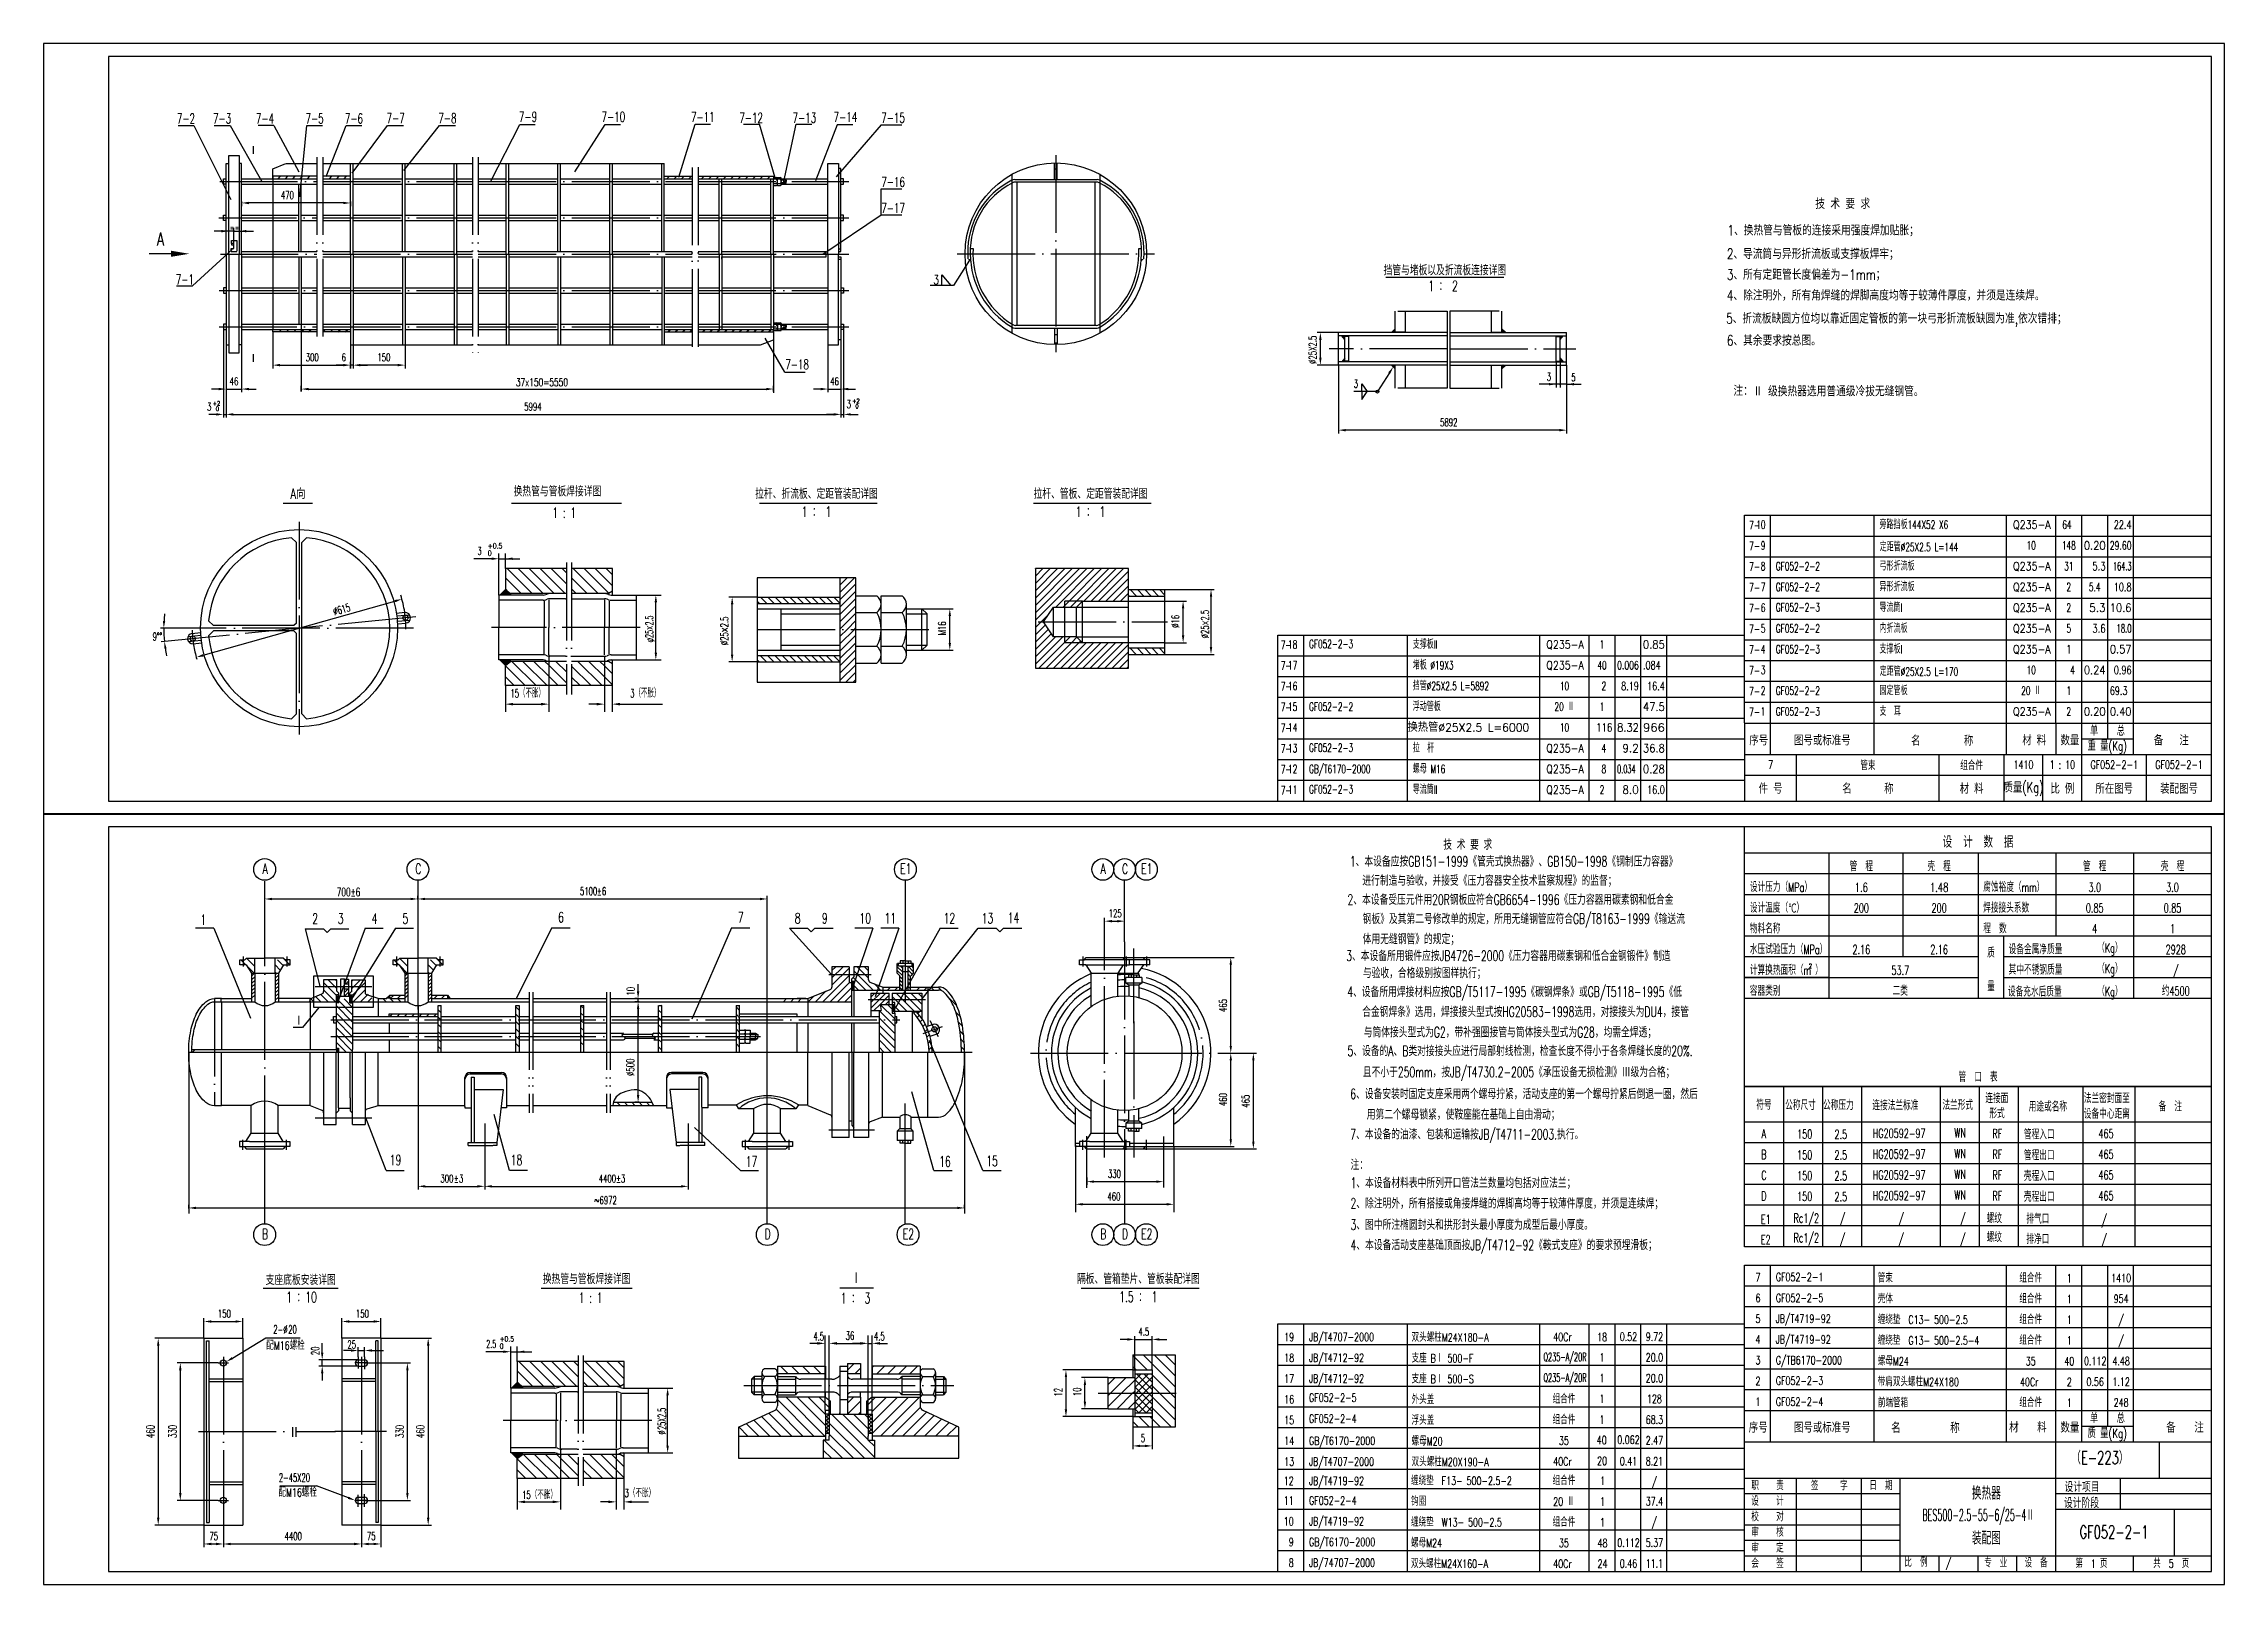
# Model space of a CAD drawing. Extents: x -1168 to 1459, y 189 to 1542.
# Drawn here: x -319 to 522, y 940 to 1534 of the extents above; entities that cross this region are included whole.
import ezdxf
from ezdxf.enums import TextEntityAlignment as Align

# ---------------------------------------------------------------- set-up
doc = ezdxf.new("R2010")
doc.units = 0
doc.header["$MEASUREMENT"] = 0
doc.linetypes.add('DASHDOT-M', pattern=[36, 30, -3, 0, -3])
doc.linetypes.add('DIVIDE-M', pattern=[39, 30, -3, 0, -3, 0, -3])
doc.layers.get('0').update_dxf_attribs({"linetype": 'CONTINUOUS'})
for name, color, linetype in [('1', 3, 'CONTINUOUS'), ('CDR_DWG1', 4, 'CONTINUOUS'), ('CDR_DWG2', 2, 'CONTINUOUS'), ('CDR_DWG3', 1, 'DASHDOT-M'), ('CDR_DWG4', 3, 'DIVIDE-M')]:
    doc.layers.add(name, color=color, linetype=linetype)
doc.styles.add('HZ', font='romans', dxfattribs={"width": 0.7, "bigfont": 'hz'})

msp = doc.modelspace()

# ---------------------------------------------------------------- texts
at = {"style": 'HZ'}
for s, height, width, p in [('470', 3, 0.65, (-227.31, 1473.74)), ('           技 术 要 求', 4, 0.75, (339.82, 1469.95)), ('1、换热管与管板的连接采用强度焊加贴胀；', 4, 0.75, (330.52, 1459.72)), ('"', 3, 0.65, (-246.85, 1460.02)), ('"', 3, 0.65, (-244.85, 1460.02)), ('2、导流筒与异形折流板或支撑板焊牢；', 4, 0.75, (330.27, 1450.64)), ('3、所有定距管长度偏差为-1mm；', 4, 0.75, (330.27, 1442.64)), ('4、除注明外，所有角焊缝的焊脚高度均等于较薄件厚度，并须是连续焊。', 4, 0.75, (330.27, 1434.64)), ('5、折流板缺圆方位均以靠近固定管板的第一块弓形折流板缺圆为准,依次错排；', 4, 0.75, (330, 1425.75)), ('6、其余要求按总图。', 4, 0.75, (330.27, 1417.24)), ('300', 3, 0.65, (-217.71, 1411.22)), ('6', 3, 0.65, (-203.89, 1411.2)), ('150', 3, 0.65, (-190.09, 1411.22)), ('46', 3, 0.65, (-247.06, 1402)), ('37x150=5550', 3, 0.7, (-136.65, 1401.62)), ('46', 3, 0.65, (-15.45, 1402)), ('3', 3, 0.65, (260.86, 1403.71)), ('5', 3, 0.65, (270.32, 1403.54)), ('3', 3, 0.7, (-9.19, 1393.16)), ('+2', 1.7, 0.7, (-6.94, 1395.06)), ('注：', 4, 0.75, (332.84, 1397.87)), ('Ⅱ 级换热器选用普通级冷拔无缝钢管。', 4, 0.75, (340.39, 1397.69)), ('3', 3, 0.7, (-255.83, 1392.21)), ('+2', 1.7, 0.7, (-253.58, 1394.11)), ('0', 1.7, 0.7, (-252.4, 1392.07)), ('5994', 3, 0.65, (-133.46, 1392.23)), ('0', 1.7, 0.7, (-5.76, 1393.02)), ('5892', 3, 0.65, (219.74, 1386.15)), ('7-', 3.2, 0.65, (338.98, 1346.42)), ('旁路挡板144X52 X6 ', 3.2, 0.65, (389.19, 1346.59)), ('3', 3, 0.6, (-151.46, 1336.58)), ('0', 2, 0.7, (-147.49, 1336.23)), ('+0.5', 2, 0.7, (-147.49, 1339.02)), ('7-', 3.2, 0.65, (338.98, 1338.42)), ('定距管%%C25X2.5 L=144', 3.2, 0.65, (389.25, 1337.97)), ('7-', 3.2, 0.65, (338.98, 1330.42)), ('GF052-2-2', 3.2, 0.65, (349.19, 1330.59)), ('弓形折流板', 3.2, 0.65, (389.19, 1330.59)), ('7-', 3.2, 0.65, (338.98, 1322.42)), ('GF052-2-2', 3.2, 0.65, (349.19, 1322.59)), ('异形折流板', 3.2, 0.65, (389.19, 1322.59)), ('7-', 3.2, 0.65, (338.98, 1314.42)), ('GF052-2-3', 3.2, 0.65, (349.19, 1314.77)), ('导流筒I', 3.2, 0.65, (389.19, 1314.59)), ('9%%d%%d', 3, 0.65, (-276.8, 1303.59)), ('GF052-2-3', 3.2, 0.65, (169.19, 1300.59)), ('支撑板II', 3.2, 0.65, (209.19, 1300.42)), ('7-', 3.2, 0.65, (338.98, 1306.42)), ('GF052-2-2', 3.2, 0.65, (349.19, 1306.59)), ('内折流板', 3.2, 0.65, (389.19, 1306.59)), ('7-', 3.2, 0.65, (158.29, 1300.27)), ('7-', 3.2, 0.65, (158.29, 1292.27)), ('堵板 %%C19X3 ', 3.2, 0.65, (209.19, 1292.42)), ('7-', 3.2, 0.65, (338.98, 1298.42)), ('GF052-2-3', 3.2, 0.65, (349.19, 1298.59)), ('支撑板I', 3.2, 0.65, (389.19, 1298.59)), ('7-', 3.2, 0.65, (158.29, 1284.27)), ('挡管%%C25X2.5 L=5892', 3.2, 0.65, (209.19, 1284.42)), ('7-', 3.2, 0.65, (338.98, 1290.42)), ('定距管%%C25X2.5 L=170', 3.2, 0.65, (389.25, 1289.97)), ('15（不胀）', 3.2, 0.6, (-138.76, 1281.6)), ('3（不胀）', 3.2, 0.6, (-92.58, 1281.6)), ('7-', 3.2, 0.65, (158.29, 1276.27)), ('GF052-2-2', 3.2, 0.65, (169.19, 1276.42)), ('浮动管板', 3.2, 0.65, (209.19, 1276.42)), ('7-', 3.2, 0.65, (338.98, 1282.42)), ('GF052-2-2', 3.2, 0.65, (349.19, 1282.59)), ('固定管板', 3.2, 0.65, (389.19, 1282.59)), ('7-', 3.2, 0.65, (158.29, 1268.27)), ('7-', 3.2, 0.65, (338.98, 1274.42)), ('GF052-2-3', 3.2, 0.65, (349.19, 1274.59)), ('支  耳', 3.2, 0.65, (389.19, 1274.59)), ('单', 3.5, 0.7, (470.37, 1266.92)), ('总', 3.5, 0.7, (480.64, 1266.87)), ('7-', 3.2, 0.65, (158.29, 1260.27)), ('GF052-2-3', 3.2, 0.65, (169.19, 1260.59)), ('拉  杆', 3.2, 0.65, (209.19, 1260.42)), ('序号', 3.5, 0.8, (338.98, 1263.15)), ('图号或标准号', 3.5, 0.8, (356.22, 1263.16)), ('名        称', 3.5, 0.8, (401.38, 1263.05)), ('材 料', 3.5, 0.8, (444.26, 1263.22)), ('数量', 3.5, 0.8, (458.98, 1263.17)), ('重 量(Kg)', 3.5, 0.7, (469.43, 1261.14)), ('备   注', 3.5, 0.8, (494.94, 1263.17)), ('7-', 3.2, 0.65, (158.29, 1252.27)), ('GB/T6170-2000', 3.2, 0.65, (169.19, 1252.42)), ('螺母 M16 ', 3.2, 0.65, (209.19, 1252.42)), ('7-', 3.2, 0.65, (158.29, 1244.24)), ('GF052-2-3', 3.2, 0.65, (169.19, 1244.59)), ('导流筒II', 3.2, 0.65, (209.19, 1244.42)), ('1、本设备应按GB151-1999《管壳式换热器》、GB150-1998《钢制压力容器》', 4, 0.65, (184.94, 1216.4)), ('          技 术 要 求', 4, 0.65, (201.6, 1222.88)), ('  进行制造与验收，并接受《压力容器安全技术监察规程》的监督；', 4, 0.65, (186.18, 1209.01)), ('5100', 3, 0.65, (-111.97, 1205.41)), ('%%p', 3, 0.65, (-105.47, 1205.41)), ('6', 3, 0.65, (-103.52, 1205.41)), ('2、本设备受压元件用20R钢板应符合GB6654-1996《压力容器用碳素钢和低合金', 4, 0.65, (184.03, 1201.65)), ('设计压力（MPa）', 3.5, 0.65, (339.19, 1206.67)), ('腐蚀裕度（mm）', 3.5, 0.65, (429.19, 1206.67)), ('125', 3, 0.65, (91.93, 1196.85)), ('钢板》及其第二号修改单的规定，所用无缝钢管应符合GB/T8163-1999《输送流', 4, 0.65, (189.87, 1194.27)), ('物料名称', 3.5, 0.65, (339.19, 1190.67)), ('设计温度（℃）', 3.5, 0.65, (339.19, 1198.67)), ('程  数', 3.5, 0.65, (429.19, 1190.67)), ('焊接接头系数', 3.5, 0.65, (429.19, 1198.67)), ('体用无缝钢管》的规定；', 4, 0.65, (189.87, 1186.47)), ('水压试验压力（MPa）', 3.5, 0.65, (339.19, 1182.67)), ('设备金属净质量', 3.5, 0.65, (439, 1182.65)), ('（Kg）', 3.5, 0.65, (473.13, 1183.25)), ('3、本设备所用锻件应按JB4726-2000《压力容器用碳素钢和低合金钢锻件》制造', 4, 0.65, (183.53, 1180)), ('与验收，合格级别按图样执行；', 4, 0.65, (189.96, 1173.38)), ('计算换热面积（m ）', 3.5, 0.65, (339.19, 1174.67)), ('2', 1.75, 0.65, (361.96, 1177.21)), ('其中不锈钢质量', 3.5, 0.65, (439, 1174.78)), ('（Kg）', 3.5, 0.65, (473.13, 1175.25)), ('4、设备所用焊接材料应按GB/T5117-1995《碳钢焊条》或GB/T5118-1995《低', 4, 0.65, (183.94, 1166.12)), ('容器类别', 3.5, 0.65, (339.19, 1166.67)), ('设备充水后质量', 3.5, 0.65, (438.73, 1166.33)), ('（Kg）', 3.5, 0.65, (473.13, 1166.48)), ('合金钢焊条》选用，焊接接头型式按HG20583-1998选用，对接接头为DU4，接管', 4, 0.65, (189.68, 1158.43)), ('与筒体接头型式为G2，带补强圈接管与筒体接头型式为G28，均需全焊透；', 4, 0.65, (190.28, 1150.56)), ('5、设备的A、B类对接接头应进行局部射线检测，检查长度不得小于各条焊缝长度的20%.', 4, 0.65, (184.03, 1143.34)), ('且不小于250mm，按JB/T4730.2-2005《承压设备无损检测》Ⅲ级为合格；', 4, 0.65, (189.93, 1135.19)), ('6、设备安装时固定支座采用两个螺母拧紧，活动支座的第一个螺母拧紧后倒退一圈，然后', 4, 0.65, (185.09, 1126.75)), ('连接面', 3.5, 0.65, (430.01, 1125.23)), ('法兰密封面至', 3.5, 0.65, (467.99, 1125.23)), ('  用第二个螺母锁紧，使鞍座能在基础上自由滑动；', 4, 0.65, (187.88, 1118.85)), ('符号', 3.5, 0.65, (341.68, 1122.7)), ('公称尺寸', 3.5, 0.65, (352.82, 1122.6)), ('公称压力', 3.5, 0.65, (367.43, 1122.6)), ('连接法兰标准', 3.5, 0.65, (386.45, 1122.5)), ('法兰形式', 3.5, 0.65, (413.45, 1122.6)), (' 形式', 3.5, 0.65, (430.01, 1119.41)), ('用途或名称', 3.5, 0.65, (446.72, 1122.01)), ('设备中心距离', 3.5, 0.65, (467.99, 1119.23)), ('备  注', 3.5, 0.65, (496.81, 1122.01)), ('7、本设备的油漆、包装和运输按JB/T4711-2003.执行。', 4, 0.65, (185.1, 1111.19)), ('WN', 3.5, 0.65, (418.04, 1112.01)), ('RF', 3.5, 0.65, (432.72, 1111.71)), ('管程入口', 3.5, 0.65, (444.87, 1111.25)), ('465', 3.5, 0.65, (473.6, 1111.71)), ('注：', 4, 0.65, (185.2, 1099.44)), ('WN', 3.5, 0.65, (418.04, 1104.01)), ('RF', 3.5, 0.65, (432.72, 1103.71)), ('管程出口', 3.5, 0.65, (444.87, 1103.25)), ('465', 3.5, 0.65, (473.6, 1103.71)), ('300', 3, 0.65, (-165.78, 1094.62)), ('%%p', 3, 0.65, (-160.58, 1094.62)), ('3', 3, 0.65, (-158.63, 1094.62)), ('4400%%p3', 3, 0.65, (-104.71, 1094.62)), ('330', 3, 0.65, (91.65, 1096.43)), ('1、本设备材料表中所列开口管法兰数量均包括对应法兰；', 4, 0.65, (185.19, 1092.48)), ('WN', 3.5, 0.65, (418.04, 1096.01)), ('RF', 3.5, 0.65, (432.72, 1095.71)), ('壳程入口', 3.5, 0.65, (444.87, 1095.25)), ('465', 3.5, 0.65, (473.6, 1095.71)), ('~6972', 3, 0.65, (-106.43, 1086.29)), ('460', 3, 0.65, (91.44, 1087.7)), ('2、除注明外，所有搭接或角接焊缝的焊脚高均等于较薄件厚度，并须是连续焊；', 4, 0.65, (185.19, 1084.57)), ('WN', 3.5, 0.65, (418.04, 1088.01)), ('RF', 3.5, 0.65, (432.72, 1087.71)), ('壳程出口', 3.5, 0.65, (444.87, 1087.25)), ('465', 3.5, 0.65, (473.6, 1087.71)), ('3、图中所注椭圆封头和拱形封头最小厚度为成型后最小厚度。', 4, 0.65, (185.19, 1076.34)), ('E1', 3.5, 0.65, (343.42, 1078.64)), ('Rc1/2', 3.5, 0.65, (356.03, 1079.11)), ('/', 3.5, 0.65, (373.86, 1078.96)), ('/', 3.5, 0.65, (396.49, 1078.96)), ('/', 3.5, 0.65, (420.25, 1078.96)), ('螺纹', 3.5, 0.65, (430.5, 1078.95)), ('排气口', 3.5, 0.65, (445.81, 1078.76)), ('/', 3.5, 0.65, (474.72, 1078.46)), ('4、本设备活动支座基础顶面按JB/T4712-92《鞍式支座》的要求预埋滑板；', 4, 0.65, (185.2, 1068.52)), ('E2', 3.5, 0.65, (343.42, 1070.79)), ('Rc1/2', 3.5, 0.65, (356.03, 1071.52)), ('/', 3.5, 0.65, (373.86, 1071.12)), ('/', 3.5, 0.65, (396.49, 1071.12)), ('/', 3.5, 0.65, (420.25, 1071.12)), ('螺纹', 3.5, 0.65, (430.5, 1071.65)), ('排净口', 3.5, 0.65, (445.81, 1070.92)), ('/', 3.5, 0.65, (474.72, 1070.9)), ('GF052-2-1', 3.2, 0.7, (349.19, 1056.57)), ('GF052-2-5', 3.2, 0.7, (349.19, 1048.48)), ('壳体', 3.2, 0.7, (388.52, 1048.1)), ('管束', 3.2, 0.7, (388.52, 1056.1)), ('150', 3, 0.65, (-251.6, 1042.51)), ('150', 3, 0.65, (-198.37, 1042.51)), ('JB/T4719-92', 3.2, 0.7, (349.19, 1040.48)), ('缠绕垫  C13- 500-2.5', 3.2, 0.7, (388.52, 1040.1)), ('2-', 3.2, 0.6, (-230.21, 1036.34)), ('%%c', 3.2, 0.6, (-226.37, 1036.34)), ('20', 3.2, 0.6, (-224.45, 1036.34)), ('+0.5', 2, 0.7, (-142.95, 1033.29)), ('4.5', 3.2, 0.6, (-21.95, 1033.72)), ('36', 3.2, 0.6, (-9.5, 1033.93)), ('4.5', 3.2, 0.6, (1.43, 1033.72)), ('4.5', 3, 0.65, (103.39, 1035.61)), ('JB/T4707-2000', 3.2, 0.7, (169.19, 1033.41)), ('双头螺柱M24X180-A', 3.2, 0.7, (208.74, 1033.24)), ('JB/T4719-92', 3.2, 0.7, (349.19, 1032.48)), ('缠绕垫  G13- 500-2.5-4', 3.2, 0.7, (388.52, 1032.1)), ('配M16螺栓', 3.2, 0.7, (-232.98, 1030.14)), ('25', 3, 0.65, (-201.67, 1030.64)), ('2.5', 3, 0.6, (-148.11, 1030.85)), ('0', 2, 0.7, (-142.95, 1030.51)), ('JB/T4712-92', 3.2, 0.7, (169.19, 1025.41)), ('支座 BⅠ 500-F', 3.2, 0.7, (208.74, 1025.24)), ('G/TB6170-2000', 3.2, 0.7, (349.19, 1024.48)), ('螺母M24', 3.2, 0.7, (388.52, 1024.1)), ('JB/T4712-92', 3.2, 0.7, (169.19, 1017.41)), ('支座 BⅠ 500-S', 3.2, 0.7, (208.74, 1017.24)), ('GF052-2-3', 3.2, 0.7, (349.19, 1016.57)), ('带肩双头螺柱M24X180', 3.2, 0.7, (388.52, 1016.1)), ('GF052-2-5', 3.2, 0.7, (169.19, 1010.02)), ('外头盖', 3.2, 0.7, (208.74, 1009.24)), ('GF052-2-4', 3.2, 0.7, (349.19, 1008.48)), ('前端管箱', 3.2, 0.7, (388.58, 1008.01)), ('GF052-2-4', 3.2, 0.7, (169.19, 1001.93)), ('浮头盖', 3.2, 0.7, (208.74, 1001.24)), ('序号', 4, 0.8, (338.75, 998.15)), ('图号或标准号', 4, 0.7, (356.21, 998.16)), ('名        称', 4, 0.8, (393.68, 998.05)), ('材   料', 4, 0.8, (439.16, 998.22)), ('数量', 4, 0.8, (458.95, 998.17)), ('单', 3.5, 0.7, (470.36, 1001.92)), ('总', 3.5, 0.7, (480.63, 1001.87)), ('备   注', 4, 0.8, (499.76, 998.17)), ('5', 3, 0.65, (104.32, 994.54)), ('GB/T6170-2000', 3.2, 0.7, (169.19, 993.41)), ('螺母M20', 3.2, 0.7, (208.74, 993.24)), ('质 量(Kg)', 3.5, 0.7, (469.43, 996.14)), ('JB/T4707-2000', 3.2, 0.7, (169.19, 985.41)), ('双头螺柱M20X190-A', 3.2, 0.7, (208.74, 985.24)), ('（E-223）', 5, 0.65, (463.12, 986)), ('配M16螺栓', 3.2, 0.7, (-228.24, 973.47)), ('2-45X20', 3.2, 0.6, (-228.08, 979.21)), ('15（不胀）', 3, 0.65, (-134.31, 972.67)), ('3（不胀）', 3, 0.65, (-94.78, 973.35)), ('JB/T4719-92', 3.2, 0.7, (169.19, 977.96)), ('缠绕垫  F13- 500-2.5-2', 3.2, 0.7, (208.53, 978.01)), ('职    责', 3.2, 0.7, (339.75, 976.05)), ('签     字', 3.2, 0.7, (362.76, 976)), ('日  期', 3.2, 0.7, (385.3, 976.09)), ('设计项目', 4, 0.65, (460.53, 975.25)), ('GF052-2-4', 3.2, 0.7, (169.19, 970.39)), ('钩圈', 3.2, 0.7, (208.52, 970.01)), ('校    对', 3.2, 0.7, (339.75, 964.05)), ('设    计', 3.2, 0.7, (339.75, 970.05)), ('设计阶段', 4, 0.65, (460.33, 969.1)), ('75', 3, 0.65, (-254.86, 956.74)), ('4400', 3, 0.65, (-225.88, 956.74)), ('75', 3, 0.65, (-194.13, 956.74)), ('JB/T4719-92', 3.2, 0.7, (169.19, 962.39)), ('缠绕垫  W13- 500-2.5', 3.2, 0.7, (208.52, 962.01)), ('审    核', 3.2, 0.7, (339.75, 958.05)), ('GF052-2-1', 5, 0.65, (466.34, 957.35)), ('GB/T6170-2000', 3.2, 0.7, (169.19, 954.39)), ('螺母M24', 3.2, 0.7, (208.52, 954.01)), ('审    定', 3.2, 0.7, (339.75, 952.05)), ('JB/74707-2000', 3.2, 0.7, (169.19, 946.39)), ('双头螺柱M24X160-A', 3.2, 0.7, (208.52, 946.01)), ('会    签', 3.2, 0.7, (339.75, 946.05)), ('比  例', 3.2, 0.7, (398.78, 946.47)), ('/', 3.2, 0.7, (414.74, 946.29)), ('专  业', 3.2, 0.7, (429.55, 946.27)), ('设  备', 3.2, 0.7, (445.13, 946.26)), ('第  1 页', 3.2, 0.7, (464.73, 946.06)), ('共  5  页', 3.2, 0.7, (494.73, 946.06))]:
    msp.add_text(s, height=height, dxfattribs=dict(at, width=width)).set_placement(p)
for s, rotation, width, p in [('%%c25X2.5', 90, 0.65, (172.06, 1410.17)), ('%%c615', 15.78092, 0.65, (-206.67, 1313.19)), ('φ25×2.5', 90, 0.6, (-83.75, 1302.83)), ('%%c25×2.5', 90, 0.65, (-54.78, 1301.73)), ('%%c16', 90, 0.65, (119.13, 1308.44)), ('%%c25×2.5', 90, 0.65, (130.54, 1304.36)), ('M16', 90, 0.65, (29.16, 1305.55)), ('10', 90, 0.65, (-90.93, 1166.64)), ('465', 90, 0.65, (137.51, 1160.31)), ('%%c500', 90, 0.65, (-91.05, 1135.67)), ('460', 90, 0.65, (137.51, 1124.05)), ('465', 90, 0.65, (146.22, 1123.43)), ('20', 90, 0.65, (-212.57, 1028.03)), ('12', 90, 0.65, (73.95, 1012.06)), ('10', 90, 0.65, (81.26, 1012.22)), ('460', 90, 0.65, (-276.11, 996.1)), ('330', 90, 0.65, (-267.59, 996.1)), ('330', 90, 0.65, (-180.02, 996.1)), ('460', 90, 0.65, (-172, 996.1)), ('25X2.5', 90, 0.6, (-78.9, 999.25)), ('%%c', 90, 0.6, (-78.9, 997.45))]:
    msp.add_text(s, height=3, rotation=rotation, dxfattribs=dict(at, width=width)).set_placement(p)
for s, width, p in [('10', 0.65, (345.19, 1346.59)), ('9', 0.65, (345.19, 1338.59)), ('8', 0.65, (345.19, 1330.59)), ('7', 0.65, (345.19, 1322.59)), ('6', 0.65, (345.19, 1314.59)), ('18', 0.65, (164.69, 1300.42)), ('5', 0.65, (345.19, 1306.59)), ('17', 0.65, (164.69, 1292.42)), ('4', 0.65, (345.19, 1298.59)), ('16', 0.65, (164.69, 1284.42)), ('3', 0.65, (345.19, 1290.59)), ('15', 0.65, (164.69, 1276.42)), ('2', 0.65, (345.19, 1282.59)), ('14', 0.65, (164.69, 1268.42)), ('1', 0.65, (345.19, 1274.59)), ('13', 0.65, (164.69, 1260.42)), ('12', 0.65, (164.69, 1252.42)), ('11', 0.65, (164.69, 1244.42)), ('7', 0.7, (343.27, 1056.48)), ('6', 0.7, (343.27, 1048.48)), ('5', 0.7, (343.27, 1040.48)), ('19', 0.7, (163.46, 1033.41)), ('4', 0.7, (343.27, 1032.48)), ('18', 0.7, (163.46, 1025.41)), ('3', 0.7, (343.27, 1024.48)), ('17', 0.7, (163.46, 1017.41)), ('2', 0.7, (343.27, 1016.48)), ('16', 0.7, (163.46, 1009.41)), ('1', 0.7, (343.27, 1008.48)), ('15', 0.7, (163.46, 1001.41)), ('14', 0.7, (163.46, 993.41)), ('13', 0.7, (163.46, 985.41)), ('12', 0.7, (163.28, 977.96)), ('11', 0.7, (163.27, 970.39)), ('10', 0.7, (163.27, 962.39)), ('9', 0.7, (163.27, 954.39)), ('8', 0.7, (163.27, 946.39))]:
    msp.add_text(s, height=3.2, dxfattribs=dict(at, width=width)).set_placement(p, align=Align.RIGHT)
for s, width, p, p2 in [('Q235-A', 0.76125, (440.69, 1346.59), (455.19, 1346.59)), (' 22.4', 0.619382, (477.99, 1346.59), (486.39, 1346.59)), ('0.20', 0.822761, (467.99, 1338.59), (476.39, 1338.59)), ('29.60', 0.633621, (477.99, 1338.59), (486.39, 1338.59)), ('Q235-A', 0.76125, (440.69, 1330.59), (455.19, 1330.59)), ('  5.3', 0.619382, (467.99, 1330.59), (476.39, 1330.59)), (' 164.3', 0.510417, (477.99, 1330.59), (486.39, 1330.59)), ('Q235-A', 0.76125, (440.69, 1322.59), (455.19, 1322.59)), (' 10.8', 0.62642, (477.99, 1322.59), (486.39, 1322.59)), ('Q235-A', 0.76125, (440.69, 1314.59), (455.19, 1314.59)), (' 5.3', 0.810662, (467.99, 1314.59), (476.39, 1314.59)), ('10.6', 0.822761, (477.99, 1314.59), (486.39, 1314.59)), ('Q235-A', 0.76125, (260.69, 1300.42), (275.19, 1300.42)), ('0.85', 0.822761, (297.99, 1300.42), (306.39, 1300.42)), ('Q235-A', 0.76125, (440.69, 1306.59), (455.19, 1306.59)), ('  3.6', 0.619382, (467.99, 1306.59), (476.39, 1306.59)), ('  18.0', 0.505734, (477.99, 1306.59), (486.39, 1306.59)), ('Q235-A', 0.76125, (260.69, 1292.42), (275.19, 1292.42)), ('0.006', 0.633621, (287.99, 1292.42), (296.39, 1292.42)), ('.084 ', 0.605769, (297.99, 1292.42), (306.39, 1292.42)), ('Q235-A', 0.76125, (440.69, 1298.59), (455.19, 1298.59)), ('0.57', 0.822761, (477.99, 1298.59), (486.39, 1298.59)), (' 8.19', 0.633621, (287.99, 1284.42), (296.39, 1284.42)), (' 16.4', 0.619382, (297.99, 1284.42), (306.39, 1284.42)), ('0.24', 0.810662, (467.99, 1290.59), (476.39, 1290.59)), (' 0.96', 0.62642, (477.99, 1290.59), (486.39, 1290.59)), ('47.5', 0.822761, (297.99, 1276.42), (306.39, 1276.42)), ('69.3 ', 0.605769, (477.99, 1282.59), (486.39, 1282.59)), ('换热管%%C25X2.5 L=6000 ', 0.880029, (207.19, 1268.42), (256.19, 1268.42)), (' 116', 0.673077, (278.19, 1268.42), (286.19, 1268.42)), ('8.32', 0.822761, (287.99, 1268.42), (296.39, 1268.42)), ('966', 0.967105, (297.99, 1268.42), (306.39, 1268.42)), ('Q235-A', 0.76125, (440.69, 1274.59), (455.19, 1274.59)), ('0.20', 0.822761, (467.99, 1274.59), (476.39, 1274.59)), ('0.40', 0.822761, (477.99, 1274.59), (486.39, 1274.59)), ('Q235-A', 0.76125, (260.69, 1260.42), (275.19, 1260.42)), (' 9.2', 0.810662, (287.99, 1260.42), (296.39, 1260.42)), ('36.8', 0.822761, (297.99, 1260.42), (306.39, 1260.42)), ('Q235-A', 0.76125, (260.69, 1252.42), (275.19, 1252.42)), ('0.034 ', 0.496622, (287.99, 1252.42), (296.39, 1252.42)), ('0.28', 0.822761, (297.99, 1252.42), (306.39, 1252.42)), ('Q235-A', 0.76125, (260.69, 1244.42), (275.19, 1244.42)), (' 8.0', 0.810662, (287.99, 1244.42), (296.39, 1244.42)), (' 16.0', 0.62642, (297.99, 1244.42), (306.39, 1244.42))]:
    msp.add_text(s, height=3.2, dxfattribs=dict(at, width=width)).set_placement(p, p2, align=Align.FIT)
for s, height, width, p in [('64 ', 3.2, 0.65, (462.19, 1346.59)), ('10', 3.2, 0.65, (447.69, 1338.59)), ('148', 3.2, 0.65, (462.19, 1338.59)), ('31', 3.2, 0.65, (462.19, 1330.59)), ('2', 3.2, 0.65, (462.19, 1322.59)), ('5.4', 3.2, 0.65, (472.19, 1322.59)), ('2', 3.2, 0.65, (462.19, 1314.59)), ('1', 3.2, 0.65, (282.19, 1300.42)), ('5', 3.2, 0.65, (462.19, 1306.59)), ('40', 3.2, 0.65, (282.19, 1292.42)), ('1', 3.2, 0.65, (462.19, 1298.59)), ('10', 3.2, 0.65, (267.69, 1284.42)), (' 2', 3.2, 0.65, (282.19, 1284.42)), ('10', 3.2, 0.65, (447.69, 1290.59)), ('  4', 3.2, 0.65, (462.19, 1290.59)), ('20 Ⅱ', 3.2, 0.65, (267.69, 1276.42)), ('1', 3.2, 0.65, (282.19, 1276.42)), ('20 Ⅱ', 3.2, 0.65, (447.69, 1282.59)), ('1', 3.2, 0.65, (462.19, 1282.59)), ('10', 3.2, 0.65, (267.69, 1268.42)), ('2', 3.2, 0.65, (462.19, 1274.59)), (' 4', 3.2, 0.65, (282.19, 1260.42)), (' 8', 3.2, 0.65, (282.19, 1252.42)), ('2', 3.2, 0.65, (282.19, 1244.42)), ('设  计  数  据', 4.5, 0.68, (427.19, 1223.67)), ('管  程', 3.5, 0.65, (382.19, 1214.67)), ('壳  程', 3.5, 0.65, (412.19, 1214.67)), ('管  程', 3.5, 0.65, (472.19, 1214.67)), ('壳  程', 3.5, 0.65, (502.19, 1214.67)), ('700%%P6 ', 3.2, 0.65, (-200.51, 1204.97)), ('1.6', 3.5, 0.68, (382.19, 1206.67)), ('1.48', 3.5, 0.68, (412.19, 1206.67)), ('3.0', 3.5, 0.65, (472.19, 1206.67)), ('3.0', 3.5, 0.65, (502.19, 1206.67)), ('200', 3.5, 0.65, (382.19, 1198.67)), ('200', 3.5, 0.65, (412.19, 1198.67)), ('0.85', 3.5, 0.65, (472.19, 1198.67)), ('0.85', 3.5, 0.65, (502.19, 1198.67)), ('2.16', 3.5, 0.65, (382.19, 1182.67)), ('2.16', 3.5, 0.65, (412.19, 1182.67)), ('4', 3.5, 0.65, (472.19, 1190.67)), ('2928', 3.5, 0.65, (503.44, 1182.67)), ('1', 3.5, 0.65, (502.19, 1190.67)), ('53.7', 3.5, 0.65, (397.19, 1174.67)), ('/', 3.5, 0.65, (503.44, 1174.67)), ('二类', 3.5, 0.65, (397.19, 1166.67)), ('约4500', 3.5, 0.65, (503.44, 1166.67)), ('管  口  表', 3.5, 0.65, (427.19, 1133.43)), ('A', 3.5, 0.65, (344.61, 1111.64)), ('150', 3.5, 0.65, (360.35, 1111.5)), ('2.5', 3.5, 0.65, (374.26, 1111.42)), ('HG20592-97', 3.5, 0.65, (396.76, 1111.78)), ('B', 3.5, 0.65, (344.61, 1103.64)), ('150', 3.5, 0.65, (360.35, 1103.5)), ('2.5', 3.5, 0.65, (374.26, 1103.42)), ('HG20592-97', 3.5, 0.65, (396.76, 1103.78)), ('C', 3.5, 0.65, (344.61, 1095.64)), ('150', 3.5, 0.65, (360.35, 1095.5)), ('2.5', 3.5, 0.65, (374.26, 1095.42)), ('HG20592-97', 3.5, 0.65, (396.76, 1095.78)), ('D', 3.5, 0.65, (344.61, 1087.64)), ('150', 3.5, 0.65, (360.35, 1087.5)), ('2.5', 3.5, 0.65, (374.26, 1087.42)), ('HG20592-97', 3.5, 0.65, (396.76, 1087.78)), ('组合件', 3.2, 0.7, (447.5, 1056.1)), ('组合件', 3.2, 0.7, (447.5, 1048.1)), ('1', 3.2, 0.7, (462.38, 1056.1)), ('1', 3.2, 0.7, (462.38, 1048.1)), ('1410', 3.2, 0.7, (482.38, 1056.18)), ('954', 3.2, 0.7, (482.38, 1048.18)), ('组合件', 3.2, 0.7, (447.5, 1040.1)), ('1', 3.2, 0.7, (462.38, 1040.1)), ('/', 3.2, 0.7, (482.38, 1040.18)), ('40Cr ', 3.2, 0.7, (267.69, 1033.46)), ('18', 3.2, 0.7, (282.19, 1033.39)), ('0.52', 3.2, 0.7, (292.39, 1033.55)), ('9.72', 3.2, 0.7, (302.39, 1033.55)), ('组合件', 3.2, 0.7, (447.5, 1032.1)), ('1', 3.2, 0.7, (462.38, 1032.1)), ('/', 3.2, 0.7, (482.38, 1032.18)), ('Q235-A/20R', 3.2, 0.58, (267.92, 1025.75)), ('1', 3.2, 0.7, (282.19, 1025.6)), ('20.0', 3.2, 0.7, (302.39, 1025.55)), ('35', 3.2, 0.7, (447.5, 1024.1)), ('40', 3.2, 0.7, (462.38, 1024.1)), ('0.112', 3.2, 0.7, (472.38, 1024.18)), ('4.48', 3.2, 0.7, (482.38, 1024.18)), ('Q235-A/20R', 3.2, 0.58, (267.92, 1017.75)), ('1', 3.2, 0.7, (282.19, 1017.6)), ('20.0', 3.2, 0.7, (302.39, 1017.55)), ('40Cr ', 3.2, 0.7, (447.69, 1016.1)), ('2', 3.2, 0.7, (462.38, 1016.1)), ('0.56', 3.2, 0.7, (472.38, 1016.18)), ('1.12', 3.2, 0.7, (482.38, 1016.18)), ('组合件', 3.2, 0.7, (267.51, 1009.46)), ('1', 3.2, 0.7, (282.19, 1009.6)), ('128', 3.2, 0.7, (302.39, 1009.55)), ('组合件', 3.2, 0.7, (447.5, 1008.1)), ('1', 3.2, 0.7, (462.38, 1008.1)), ('248', 3.2, 0.7, (482.38, 1008.18)), ('组合件', 3.2, 0.7, (267.51, 1001.46)), ('1', 3.2, 0.7, (282.19, 1001.6)), ('68.3', 3.2, 0.7, (302.39, 1001.55)), ('35', 3.2, 0.7, (267.51, 993.46)), ('40', 3.2, 0.7, (282.07, 993.67)), ('0.062', 3.2, 0.7, (292.38, 993.82)), ('2.47', 3.2, 0.7, (302.39, 993.55)), ('40Cr ', 3.2, 0.7, (267.69, 985.46)), ('20', 3.2, 0.7, (282.19, 985.67)), ('0.41', 3.2, 0.7, (292.39, 985.55)), ('8.21', 3.2, 0.7, (302.39, 985.55)), ('组合件', 3.2, 0.7, (267.51, 978.01)), ('1', 3.2, 0.7, (282.39, 978.01)), ('/', 3.2, 0.7, (302.39, 977.55)), ('20 Ⅱ', 3.2, 0.7, (267.5, 970.01)), ('1', 3.2, 0.7, (282.38, 970.01)), ('37.4', 3.2, 0.7, (302.38, 970.1)), ('组合件', 3.2, 0.7, (267.5, 962.01)), ('1', 3.2, 0.7, (282.38, 962.01)), ('/', 3.2, 0.7, (302.38, 962.1)), ('35', 3.2, 0.7, (267.5, 954.01)), ('48', 3.2, 0.7, (282.38, 954.01)), ('0.112', 3.2, 0.7, (292.38, 954.1)), ('5.37', 3.2, 0.7, (302.38, 954.1)), ('40Cr ', 3.2, 0.7, (267.69, 946.01)), ('24', 3.2, 0.7, (282.38, 946.01)), ('0.46', 3.2, 0.7, (292.38, 946.1)), ('11.1', 3.2, 0.7, (302.38, 946.1))]:
    msp.add_text(s, height=height, dxfattribs=dict(at, width=width)).set_placement(p, align=Align.CENTER)
for s, height, width, p in [('7', 3.2, 0.7, (347.21, 1255.67)), ('管束', 3.2, 0.7, (384.71, 1255.67)), ('组合件', 3.2, 0.7, (424.71, 1255.67)), ('1410', 3.2, 0.7, (444.71, 1255.67)), ('1 : 10', 3.2, 0.7, (459.71, 1255.67)), ('GF052-2-1', 3.2, 0.7, (479.71, 1255.67)), ('GF052-2-1', 3.2, 0.7, (504.71, 1255.67)), ('件 号', 4, 0.7, (347.21, 1246.67)), ('名      称', 4, 0.7, (384.71, 1246.67)), ('材 料', 4, 0.7, (424.71, 1246.67)), ('质量(Kg)', 4, 0.7, (444.71, 1246.67)), ('比 例', 4, 0.7, (459.71, 1246.67)), ('所在图号', 4, 0.7, (479.71, 1246.67)), ('装配图号', 4, 0.7, (504.71, 1246.67)), ('质', 3.5, 0.65, (432.19, 1183.46)), ('量', 3.5, 0.65, (432.19, 1170.46)), ('换热器', 5, 0.65, (430.42, 975.1)), ('BES500-2.5-55-6/25-4Ⅱ', 4.5, 0.5, (427.23, 966.1)), ('装配图', 5, 0.65, (430.42, 957.77))]:
    msp.add_text(s, height=height, dxfattribs=dict(at, width=width)).set_placement(p, align=Align.MIDDLE)
at = {"layer": 'CDR_DWG1', "style": 'HZ'}
for s, height, width, p in [('7-2', 3.8, 0.65, (-263.92, 1502.9)), ('7-3', 3.8, 0.65, (-249.98, 1502.9)), ('7-4', 3.8, 0.65, (-233.41, 1502.9)), ('7-5', 3.8, 0.65, (-214.29, 1502.9)), ('7-6', 3.8, 0.65, (-199.11, 1502.9)), ('7-7', 3.8, 0.65, (-183.05, 1503)), ('7-8', 3.8, 0.65, (-163.08, 1503)), ('7-9', 3.8, 0.65, (-132, 1503.58)), ('7-10', 3.8, 0.65, (-99.09, 1503.58)), ('7-11', 3.8, 0.65, (-64.59, 1503.48)), ('7-12', 3.8, 0.65, (-45.94, 1503.19)), ('7-13', 3.8, 0.65, (-25.44, 1503.19)), ('7-14', 3.8, 0.65, (-9.58, 1503.48)), ('7-15', 3.8, 0.65, (8.76, 1503.19)), ('7-16', 3.8, 0.65, (8.81, 1478.44)), ('7-17', 3.8, 0.65, (8.81, 1468.38)), ('7-1', 3.8, 0.65, (-264.34, 1440.86)), ('3', 3.5, 0.7, (25.39, 1440.85)), ('7-18', 3.8, 0.65, (-28.21, 1408.14)), ('1', 4, 0.65, (-257.21, 1193.88)), ('2', 4, 0.65, (-214.07, 1194.37)), ('3', 4, 0.65, (-204.25, 1194.37)), ('4', 4, 0.65, (-191.15, 1194.37)), ('5', 4, 0.65, (-179.3, 1194.37)), ('6', 4, 0.65, (-119.3, 1194.86)), ('7', 4, 0.65, (-49.93, 1194.86)), ('8', 4, 0.65, (-28.01, 1194.49)), ('9', 4, 0.65, (-17.57, 1194.49)), ('10', 4, 0.65, (-1.97, 1194.49)), ('11', 4, 0.65, (7.72, 1194.49)), ('12', 4, 0.65, (30.5, 1194.49)), ('13', 4, 0.65, (45.19, 1194.49)), ('14', 4, 0.65, (55.24, 1194.64)), ('19', 4, 0.65, (-183.1, 1101.28)), ('18', 4, 0.65, (-136.43, 1101.28)), ('17', 4, 0.65, (-45.8, 1100.69)), ('16', 4, 0.65, (28.79, 1100.69)), ('15', 4, 0.65, (46.95, 1100.91))]:
    msp.add_text(s, height=height, dxfattribs=dict(at, width=width)).set_placement(p, align=Align.CENTER)
at = {"layer": 'CDR_DWG1', "style": 'HZ', "width": 0.65}
for s, height, p in [('3', 3, (186.42, 1401.02)), ('Ⅰ', 4, (-222.06, 1155.05))]:
    msp.add_text(s, height=height, dxfattribs=at).set_placement(p)
at = {"layer": 'CDR_DWG2', "style": 'HZ'}
for s, height, width, p in [('A', 5, 0.7, (-275.12, 1455.82)), ('挡管与堵板以及折流板连接详图', 4, 0.65, (197.91, 1444.36)), ('A向', 4, 0.7, (-223.63, 1358.15)), ('换热管与管板焊接详图', 4, 0.65, (-137.56, 1359.09)), ('1 : 1', 4, 0.65, (-122.57, 1350.84)), ('换热管与管板焊接详图', 4, 0.65, (-126.3, 1055.45)), ('I', 4, 0.65, (-5.89, 1055.9)), ('支座底板安装详图', 4, 0.65, (-233.18, 1055.08)), ('1 ：10', 4, 0.65, (-225.27, 1048.4)), ('1 : 1', 4, 0.65, (-112.42, 1048.15)), ('1 ： 3', 4, 0.65, (-11.4, 1048.01))]:
    msp.add_text(s, height=height, dxfattribs=dict(at, width=width)).set_placement(p)
at = {"layer": 'CDR_DWG2', "style": 'HZ', "width": 0.65}
for s, p in [('1 ： 2', (220.88, 1440.27)), ('拉杆、折流板、定距管装配详图', (-20.75, 1360.38)), ('拉杆、管板、定距管装配详图', (84.93, 1360.38)), ('1 ： 1', (-20.75, 1353.22)), ('1 ： 1', (84.93, 1353.22)), ('隔板、管箱垫片、管板装配详图', (103.36, 1057.7)), ('1.5 ： 1', (103.36, 1050.53))]:
    msp.add_text(s, height=4, dxfattribs=at).set_placement(p, align=Align.MIDDLE)
for s, p in [('A', (-233.4, 1213.54)), ('C', (-174.31, 1213.54)), ('E1', (13.68, 1213.54)), ('A', (89.83, 1213.54)), ('C', (98.23, 1213.54)), ('E1', (106.62, 1213.54)), ('B', (-233.4, 1072.75)), ('D', (-39.56, 1072.75)), ('E2', (14.7, 1072.75)), ('B', (89.83, 1072.75)), ('D', (98.23, 1072.75)), ('E2', (106.62, 1072.75))]:
    msp.add_text(s, height=4, dxfattribs=at).set_placement(p, align=Align.CENTER)

# ---------------------------------------------------------------- blocks, each defined once
blk = doc.blocks.new('*X58')
for p, q in [((124.85, 108.5), (114.48, 118.86)), ((129.09, 108.5), (115, 122.59)), ((133.33, 108.5), (118.33, 123.5)), ((133.5, 112.57), (122.57, 123.5)), ((133.5, 116.82), (126.82, 123.5)), ((135, 119.56), (131.06, 123.5)), ((103.63, 108.5), (100.09, 112.04)), ((107.87, 108.5), (102.99, 113.38)), ((112.12, 108.5), (105.9, 114.72)), ((116.36, 108.5), (108.8, 116.06)), ((120.6, 108.5), (111.7, 117.4))]:
    blk.add_line(p, q)
blk = doc.blocks.new('*X17')
at = {"color": 0}
for p, q in [((251.63, 229), (252.63, 230)), ((254.46, 229), (255.46, 230)), ((257.28, 229), (258.28, 230)), ((260.11, 229), (261.11, 230)), ((262.94, 229), (263.94, 230)), ((265.77, 229), (266.77, 230)), ((268.6, 229), (269.6, 230)), ((271.43, 229), (272.43, 230)), ((274.25, 229), (275.25, 230)), ((277.08, 229), (278.08, 230))]:
    blk.add_line(p, q, dxfattribs=at)
blk = doc.blocks.new('*X16')
at = {"color": 0}
for p, q in [((252.02, 170), (253.02, 171)), ((254.85, 170), (255.85, 171)), ((257.68, 170), (258.68, 171)), ((260.51, 170), (261.51, 171)), ((263.34, 170), (264.34, 171)), ((266.17, 170), (267.17, 171)), ((268.99, 170), (269.99, 171)), ((271.82, 170), (272.82, 171)), ((274.65, 170), (275.65, 171)), ((277.48, 170), (278.48, 171))]:
    blk.add_line(p, q, dxfattribs=at)
blk = doc.blocks.new('*X97')
at = {"layer": '1', "color": 0, "linetype": 'Continuous'}
for p, q in [((-21397.51, -19431.03), (-21403.6, -19424.94)), ((-21393.27, -19431.03), (-21402.89, -19421.41)), ((-21389.03, -19431.03), (-21398.65, -19421.41)), ((-21384.79, -19431.03), (-21394.41, -19421.41)), ((-21380.54, -19431.03), (-21390.17, -19421.41)), ((-21380.08, -19427.25), (-21385.92, -19421.41)), ((-21380.08, -19423.01), (-21381.68, -19421.41)), ((-21372.06, -19431.03), (-21378.08, -19425.01)), ((-21367.82, -19431.03), (-21377.44, -19421.41)), ((-21363.69, -19430.92), (-21373.2, -19421.41)), ((-21362.33, -19428.03), (-21368.95, -19421.41)), ((-21362.33, -19423.78), (-21364.71, -19421.41)), ((-21402.34, -19430.45), (-21403.6, -19429.19)), ((-21376.3, -19431.03), (-21378.08, -19429.25)), ((-21396.01, -19466.47), (-21403.6, -19458.89)), ((-21391.77, -19466.47), (-21401.08, -19457.16)), ((-21387.52, -19466.47), (-21396.84, -19457.16)), ((-21386.87, -19462.88), (-21392.6, -19457.16)), ((-21386.87, -19458.64), (-21388.35, -19457.16)), ((-21380.08, -19465.43), (-21386.87, -19458.64)), ((-21380.08, -19461.19), (-21384.11, -19457.16)), ((-21370.55, -19466.47), (-21378.08, -19458.95)), ((-21366.31, -19466.47), (-21375.62, -19457.16)), ((-21365.4, -19463.14), (-21371.38, -19457.16)), ((-21365.4, -19458.9), (-21367.14, -19457.16)), ((-21362.33, -19461.97), (-21365.4, -19458.9)), ((-21400.25, -19466.47), (-21403.6, -19463.13)), ((-21383.28, -19466.47), (-21386.87, -19462.88)), ((-21374.8, -19466.47), (-21378.08, -19463.19)), ((-21362.33, -19466.21), (-21365.4, -19463.14))]:
    blk.add_line(p, q, dxfattribs=at)
blk = doc.blocks.new('*X96')
at = {"layer": '1', "color": 0, "linetype": 'Continuous'}
for p, q in [((-21405.71, -19456.59), (-21405.75, -19456.64)), ((-21405.28, -19456.59), (-21405.53, -19456.84)), ((-21405.45, -19456.59), (-21403.44, -19458.6)), ((-21404.86, -19456.59), (-21405.32, -19457.05)), ((-21404.44, -19456.59), (-21405.1, -19457.26)), ((-21405.02, -19456.59), (-21403.2, -19458.41)), ((-21404.01, -19456.59), (-21404.88, -19457.47)), ((-21403.59, -19456.59), (-21404.67, -19457.67)), ((-21404.6, -19456.59), (-21402.96, -19458.23)), ((-21403.16, -19456.59), (-21404.45, -19457.88)), ((-21402.74, -19456.59), (-21404.23, -19458.09)), ((-21404.17, -19456.59), (-21402.72, -19458.04)), ((-21402.31, -19456.59), (-21404.01, -19458.29)), ((-21401.89, -19456.59), (-21403.8, -19458.5)), ((-21403.75, -19456.59), (-21402.49, -19457.86)), ((-21401.6, -19456.73), (-21403.57, -19458.7)), ((-21403.32, -19456.59), (-21402.25, -19457.67)), ((-21402.9, -19456.59), (-21402.01, -19457.49)), ((-21402.48, -19456.59), (-21401.77, -19457.3)), ((-21402.05, -19456.59), (-21401.6, -19457.05)), ((-21401.6, -19457.15), (-21401.68, -19457.23)), ((-21401.63, -19456.59), (-21401.6, -19456.62))]:
    blk.add_line(p, q, dxfattribs=at)
blk = doc.blocks.new('*X95')
at = {"layer": '1', "color": 0, "linetype": 'Continuous'}
for p, q in [((-21405.71, -19431.6), (-21405.75, -19431.55)), ((-21405.28, -19431.6), (-21405.53, -19431.35)), ((-21405.45, -19431.6), (-21403.44, -19429.59)), ((-21404.86, -19431.6), (-21405.32, -19431.14)), ((-21404.44, -19431.6), (-21405.1, -19430.93)), ((-21405.02, -19431.6), (-21403.2, -19429.78)), ((-21404.01, -19431.6), (-21404.88, -19430.72)), ((-21403.59, -19431.6), (-21404.67, -19430.52)), ((-21404.6, -19431.6), (-21402.96, -19429.96)), ((-21403.16, -19431.6), (-21404.45, -19430.31)), ((-21402.74, -19431.6), (-21404.23, -19430.1)), ((-21404.17, -19431.6), (-21402.73, -19430.15)), ((-21402.31, -19431.6), (-21404.02, -19429.9)), ((-21401.89, -19431.6), (-21403.8, -19429.69)), ((-21403.75, -19431.6), (-21402.49, -19430.33)), ((-21401.6, -19431.46), (-21403.57, -19429.49)), ((-21403.33, -19431.6), (-21402.25, -19430.52)), ((-21402.9, -19431.6), (-21402.01, -19430.7)), ((-21402.48, -19431.6), (-21401.77, -19430.89)), ((-21402.05, -19431.6), (-21401.6, -19431.14)), ((-21401.6, -19431.04), (-21401.68, -19430.96)), ((-21401.63, -19431.6), (-21401.6, -19431.57))]:
    blk.add_line(p, q, dxfattribs=at)
blk = doc.blocks.new('*X55')
for p, q in [((154.86, 207.18), (153.66, 208.38)), ((154.86, 204.35), (153.66, 205.55)), ((154.86, 201.52), (153.66, 202.72)), ((154.86, 198.7), (153.66, 199.9)), ((154.86, 195.87), (153.66, 197.07)), ((154.83, 193.07), (153.66, 194.24))]:
    blk.add_line(p, q)
blk = doc.blocks.new('*X29')
for p, q in [((90.66, 104.5), (85.24, 109.92)), ((90.66, 107.33), (87.36, 110.63)), ((90.66, 101.68), (84.29, 108.04)), ((90.66, 98.85), (84.29, 105.21)), ((90.66, 96.02), (84.29, 102.38)), ((90.66, 93.19), (84.29, 99.56)), ((90.66, 90.36), (84.29, 96.73)), ((88.12, 90.08), (84.29, 93.9))]:
    blk.add_line(p, q)
blk = doc.blocks.new('*X57')
at = {"color": 0}
for p, q in [((113.06, 199.34), (113.36, 199.65)), ((113.75, 198.94), (113.06, 199.64)), ((113.06, 198.92), (113.75, 199.61)), ((113.75, 198.52), (113.06, 199.21)), ((113.06, 198.5), (113.75, 199.19)), ((113.75, 198.1), (113.06, 198.79)), ((113.33, 198.1), (113.06, 198.36)), ((113.08, 198.1), (113.75, 198.76)), ((113.75, 199.37), (113.47, 199.65)), ((113.51, 198.1), (113.75, 198.34))]:
    blk.add_line(p, q, dxfattribs=at)
blk = doc.blocks.new('*X36')
for p, q in [((140.74, 221.35), (141.9, 222.51)), ((140.74, 219.93), (141.94, 221.13)), ((140.74, 218.52), (141.94, 219.72)), ((140.74, 217.11), (141.94, 218.31)), ((140.74, 215.69), (141.94, 216.89)), ((140.74, 214.28), (141.94, 215.48)), ((140.74, 212.86), (141.94, 214.06))]:
    blk.add_line(p, q)
blk = doc.blocks.new('*X37')
for p, q in [((149.84, 221.96), (150.39, 222.51)), ((149.84, 220.55), (151.04, 221.75)), ((149.84, 219.13), (151.04, 220.34)), ((149.84, 217.72), (151.04, 218.93)), ((149.84, 216.3), (151.04, 217.51)), ((149.84, 214.89), (151.04, 216.1)), ((149.84, 213.48), (151.04, 214.68)), ((149.84, 212.06), (151.04, 213.27))]:
    blk.add_line(p, q)
blk = doc.blocks.new('*X34')
for p, q in [((85.38, 225.75), (83.45, 227.68)), ((88.87, 225.09), (85.69, 228.27)), ((99.8, 225.47), (97.59, 227.68)), ((102.35, 225.75), (99.78, 228.32)), ((88.61, 222.51), (85.86, 225.27)), ((98.72, 223.72), (96.77, 225.67)), ((97.1, 222.51), (96.77, 222.85))]:
    blk.add_line(p, q)
blk = doc.blocks.new('*X56')
for p, q in [((135.11, 205.82), (136.07, 206.79)), ((137.94, 205.82), (138.9, 206.79)), ((140.76, 205.82), (141.73, 206.79)), ((143.59, 205.82), (144.56, 206.79)), ((146.42, 205.82), (147.39, 206.79)), ((149.25, 205.82), (150.22, 206.79)), ((152.08, 205.82), (153.05, 206.79))]:
    blk.add_line(p, q)
blk = doc.blocks.new('*X30')
for p, q in [((114.44, 233.24), (115.33, 234.12)), ((114.44, 233.94), (114.62, 234.12)), ((114.44, 232.53), (115.36, 233.45)), ((115.36, 232.54), (114.44, 233.45)), ((115.17, 232.02), (114.44, 232.75)), ((114.46, 232.02), (114.44, 232.04)), ((115.36, 233.24), (114.48, 234.12)), ((114.64, 232.02), (115.36, 232.74)), ((115.36, 233.95), (115.19, 234.12))]:
    blk.add_line(p, q)
blk = doc.blocks.new('*X28')
for p, q in [((41.06, 114.6), (44.43, 117.97)), ((41.06, 117.43), (41.6, 117.97)), ((41.06, 111.77), (46.21, 116.92)), ((41.64, 109.52), (46.21, 114.09)), ((44.47, 109.52), (47.32, 112.37)), ((47.29, 109.52), (48.73, 110.96))]:
    blk.add_line(p, q)
blk = doc.blocks.new('*X31')
for p, q in [((142.09, 238.25), (143.33, 239.49)), ((144.92, 238.25), (146.15, 239.49)), ((147.75, 238.25), (147.88, 238.39))]:
    blk.add_line(p, q)
blk = doc.blocks.new('*X35')
for p, q in [((133.56, 211.51), (132.36, 212.71)), ((136.38, 211.51), (135.18, 212.71)), ((139.21, 211.51), (138.01, 212.71))]:
    blk.add_line(p, q)
blk = doc.blocks.new('*X32')
for p, q in [((159.06, 238.25), (160.3, 239.5)), ((161.89, 238.25), (163.13, 239.5))]:
    blk.add_line(p, q)
blk = doc.blocks.new('*X49')
for p, q in [((117.47, 219.29), (118.39, 220.21)), ((118.04, 218.45), (119.01, 219.42))]:
    blk.add_line(p, q)
blk = doc.blocks.new('*X50')
for p, q in [((117.47, 215.05), (118.81, 216.39)), ((117.52, 213.69), (119.01, 215.18)), ((118.94, 213.69), (119.01, 213.76))]:
    blk.add_line(p, q)
blk = doc.blocks.new('*X52')
for p, q in [((239.86, 207.03), (238.66, 208.23)), ((239.86, 204.21), (238.66, 205.41)), ((239.86, 201.38), (238.66, 202.58)), ((239.86, 209.86), (239.65, 210.07)), ((239.86, 198.55), (238.66, 199.75)), ((239.86, 195.72), (238.66, 196.92)), ((239.68, 193.07), (238.66, 194.09))]:
    blk.add_line(p, q)
blk = doc.blocks.new('*X54')
for p, q in [((184.86, 208.29), (183.66, 209.49)), ((184.86, 205.47), (183.66, 206.67)), ((184.86, 202.64), (183.66, 203.84)), ((184.86, 199.81), (183.66, 201.01)), ((184.86, 196.98), (183.66, 198.18)), ((184.86, 194.15), (183.66, 195.35))]:
    blk.add_line(p, q)
blk = doc.blocks.new('*X53')
for p, q in [((209.78, 208.83), (208.66, 209.95)), ((209.78, 206), (208.66, 207.12)), ((209.78, 203.17), (208.66, 204.29)), ((209.78, 200.34), (208.66, 201.46)), ((209.78, 197.51), (208.66, 198.64)), ((209.78, 194.69), (208.66, 195.81))]:
    blk.add_line(p, q)
blk = doc.blocks.new('*X51')
for p, q in [((269.86, 208.15), (268.66, 209.35)), ((269.86, 205.32), (268.66, 206.52)), ((269.86, 202.49), (268.66, 203.69)), ((269.86, 199.66), (268.66, 200.86)), ((269.86, 196.83), (268.66, 198.03)), ((269.86, 194.01), (268.66, 195.21))]:
    blk.add_line(p, q)
blk = doc.blocks.new('*X33')
for p, q in [((218.61, 171.71), (217.45, 172.87)), ((221.44, 171.71), (220.24, 172.91)), ((224.27, 171.71), (223.07, 172.91)), ((227.1, 171.71), (225.9, 172.91)), ((229.92, 171.71), (228.72, 172.91))]:
    blk.add_line(p, q)
blk = doc.blocks.new('*X94')
at = {"layer": '1', "color": 0, "linetype": 'Continuous'}
for p, q in [((-21397.81, -19125.3), (-21407.44, -19115.68)), ((-21393.57, -19125.3), (-21403.19, -19115.68)), ((-21389.33, -19125.3), (-21398.95, -19115.68)), ((-21385.09, -19125.3), (-21394.71, -19115.68)), ((-21384.62, -19121.52), (-21390.46, -19115.68)), ((-21384.62, -19117.28), (-21386.22, -19115.68)), ((-21372.36, -19125.3), (-21381.98, -19115.68)), ((-21368.23, -19125.19), (-21377.74, -19115.68)), ((-21366.87, -19122.3), (-21373.49, -19115.68)), ((-21366.87, -19118.05), (-21369.25, -19115.68)), ((-21402.06, -19125.3), (-21408.14, -19119.22)), ((-21406.88, -19124.72), (-21408.14, -19123.46)), ((-21376.6, -19125.3), (-21382.62, -19119.28)), ((-21380.84, -19125.3), (-21382.62, -19123.52)), ((-21400.55, -19160.75), (-21408.14, -19153.16)), ((-21404.79, -19160.75), (-21408.14, -19157.4)), ((-21396.31, -19160.75), (-21405.62, -19151.43)), ((-21392.07, -19160.75), (-21401.38, -19151.43)), ((-21391.41, -19157.15), (-21397.14, -19151.43)), ((-21391.41, -19152.91), (-21392.89, -19151.43)), ((-21384.62, -19159.71), (-21391.41, -19152.91)), ((-21387.82, -19160.75), (-21391.41, -19157.15)), ((-21384.62, -19155.46), (-21388.65, -19151.43)), ((-21375.09, -19160.75), (-21382.62, -19153.22)), ((-21379.34, -19160.75), (-21382.62, -19157.46)), ((-21370.85, -19160.75), (-21380.16, -19151.43)), ((-21369.94, -19157.41), (-21375.92, -19151.43)), ((-21369.94, -19153.17), (-21371.68, -19151.43)), ((-21366.87, -19156.24), (-21369.94, -19153.17)), ((-21366.87, -19160.48), (-21369.94, -19157.41))]:
    blk.add_line(p, q, dxfattribs=at)
blk = doc.blocks.new('GSFG21')
for p, q in [((104.01, 99.05), (102.13, 100.93)), ((106.01, 99.05), (107.89, 100.93)), ((104.01, 68.05), (104.01, 99.05)), ((106.01, 33.05), (106.01, 99.05)), ((72.01, 67.05), (70.13, 68.93)), ((104.01, 68.05), (103.01, 67.05)), ((72.01, 65.05), (70.13, 63.17)), ((103.01, 67.05), (72.01, 67.05)), ((103.01, 65.05), (72.01, 65.05)), ((104.01, 64.05), (103.01, 65.05)), ((104.01, 33.05), (104.01, 64.05)), ((104.01, 33.05), (102.13, 31.17)), ((106.01, 33.05), (107.89, 31.17))]:
    blk.add_line(p, q)
for start, end in [(94.72194, 175.27806), (274.72194, 85.27806), (184.72194, 265.27806)]:
    blk.add_arc((105.01, 66.05), 35, start, end)
blk = doc.blocks.new('*X93')
at = {"layer": '1', "color": 0, "linetype": 'Continuous'}
for p, q in [((-21410.25, -19150.86), (-21410.29, -19150.91)), ((-21409.83, -19150.86), (-21410.07, -19151.11)), ((-21409.99, -19150.86), (-21407.98, -19152.87)), ((-21409.4, -19150.86), (-21409.86, -19151.32)), ((-21408.98, -19150.86), (-21409.64, -19151.53)), ((-21409.56, -19150.86), (-21407.74, -19152.68)), ((-21408.55, -19150.86), (-21409.42, -19151.74)), ((-21408.13, -19150.86), (-21409.21, -19151.94)), ((-21409.14, -19150.86), (-21407.51, -19152.5)), ((-21407.7, -19150.86), (-21408.99, -19152.15)), ((-21407.28, -19150.86), (-21408.77, -19152.36)), ((-21408.71, -19150.86), (-21407.27, -19152.31)), ((-21406.86, -19150.86), (-21408.56, -19152.57)), ((-21406.43, -19150.86), (-21408.34, -19152.77)), ((-21408.29, -19150.86), (-21407.03, -19152.13)), ((-21406.14, -19151), (-21408.11, -19152.97)), ((-21407.87, -19150.86), (-21406.79, -19151.94)), ((-21407.44, -19150.86), (-21406.55, -19151.76)), ((-21407.02, -19150.86), (-21406.31, -19151.57)), ((-21406.59, -19150.86), (-21406.14, -19151.32)), ((-21406.14, -19151.42), (-21406.22, -19151.5)), ((-21406.17, -19150.86), (-21406.14, -19150.89))]:
    blk.add_line(p, q, dxfattribs=at)
blk = doc.blocks.new('*X92')
at = {"layer": '1', "color": 0, "linetype": 'Continuous'}
for p, q in [((-21409.99, -19125.87), (-21407.98, -19123.86)), ((-21409.56, -19125.87), (-21407.74, -19124.05)), ((-21409.14, -19125.87), (-21407.51, -19124.23)), ((-21406.86, -19125.87), (-21408.56, -19124.17)), ((-21406.43, -19125.87), (-21408.34, -19123.96)), ((-21406.14, -19125.74), (-21408.11, -19123.76)), ((-21410.25, -19125.87), (-21410.29, -19125.82)), ((-21409.83, -19125.87), (-21410.08, -19125.62)), ((-21409.4, -19125.87), (-21409.86, -19125.41)), ((-21408.98, -19125.87), (-21409.64, -19125.2)), ((-21408.55, -19125.87), (-21409.42, -19125)), ((-21408.13, -19125.87), (-21409.21, -19124.79)), ((-21407.7, -19125.87), (-21408.99, -19124.58)), ((-21407.28, -19125.87), (-21408.77, -19124.37)), ((-21408.72, -19125.87), (-21407.27, -19124.42)), ((-21408.29, -19125.87), (-21407.03, -19124.6)), ((-21407.87, -19125.87), (-21406.79, -19124.79)), ((-21407.44, -19125.87), (-21406.55, -19124.97)), ((-21407.02, -19125.87), (-21406.31, -19125.16)), ((-21406.59, -19125.87), (-21406.14, -19125.41)), ((-21406.14, -19125.31), (-21406.22, -19125.23)), ((-21406.17, -19125.87), (-21406.14, -19125.84))]:
    blk.add_line(p, q, dxfattribs=at)
blk = doc.blocks.new('*X18')
at = {"color": 0}
for p, q in [((90.8, 170), (91.8, 171)), ((93.63, 170), (94.63, 171)), ((96.46, 170), (97.46, 171)), ((99.29, 170), (100.29, 171)), ((102.12, 170), (103.12, 171))]:
    blk.add_line(p, q, dxfattribs=at)
blk = doc.blocks.new('*X19')
at = {"color": 0}
for p, q in [((107.77, 170), (108.77, 171)), ((110.6, 170), (111.6, 171)), ((113.43, 170), (114.43, 171)), ((116.26, 170), (117.26, 171))]:
    blk.add_line(p, q, dxfattribs=at)
blk = doc.blocks.new('*X22')
at = {"color": 0}
for p, q in [((240.71, 170), (241.71, 171)), ((243.54, 170), (244.54, 171)), ((246.37, 170), (247.37, 171)), ((249.2, 170), (250.2, 171))]:
    blk.add_line(p, q, dxfattribs=at)
blk = doc.blocks.new('*X20')
at = {"color": 0}
for p, q in [((90.41, 229), (91.41, 230)), ((93.24, 229), (94.24, 230)), ((96.06, 229), (97.06, 230)), ((98.89, 229), (99.89, 230)), ((101.72, 229), (102.72, 230))]:
    blk.add_line(p, q, dxfattribs=at)
blk = doc.blocks.new('*X21')
at = {"color": 0}
for p, q in [((110.21, 229), (111.21, 230)), ((113.03, 229), (114.03, 230)), ((115.86, 229), (116.86, 230))]:
    blk.add_line(p, q, dxfattribs=at)
blk = doc.blocks.new('*X23')
at = {"color": 0}
for p, q in [((240.31, 229), (241.31, 230)), ((243.14, 229), (244.14, 230)), ((245.97, 229), (246.97, 230)), ((248.8, 229), (249.8, 230))]:
    blk.add_line(p, q, dxfattribs=at)
blk = doc.blocks.new('*X62')
at = {"color": 0}
for p, q in [((115.22, 62.77), (117.8, 65.36)), ((118.05, 61.36), (120.22, 63.53)), ((124.74, 63.81), (125.29, 64.36)), ((126.53, 61.36), (129.53, 64.36)), ((130.77, 61.36), (133.77, 64.36)), ((135.02, 61.36), (138.02, 64.36)), ((139.26, 61.36), (142.26, 64.36)), ((115.22, 50.04), (117.53, 52.36)), ((115.27, 45.86), (120.22, 50.8)), ((119.52, 45.86), (120.22, 46.56))]:
    blk.add_line(p, q, dxfattribs=at)
blk = doc.blocks.new('*X63')
at = {"color": 0}
for p, q in [((122.74, 49.08), (126.02, 52.36)), ((124.72, 38.33), (138.75, 52.36)), ((124.72, 42.57), (134.5, 52.36)), ((124.72, 46.82), (130.26, 52.36)), ((127.99, 37.36), (142.99, 52.36)), ((132.23, 37.36), (143.32, 48.44)), ((136.47, 37.36), (145.74, 46.62)), ((140.72, 37.36), (148.64, 45.28)), ((144.96, 37.36), (151.54, 43.94)), ((149.2, 37.36), (154.44, 42.6)), ((153.44, 37.36), (157.35, 41.26)), ((157.69, 37.36), (158.22, 37.89))]:
    blk.add_line(p, q, dxfattribs=at)
blk = doc.blocks.new('*X59')
for p, q in [((106.73, 44.39), (108.21, 45.86)), ((106.73, 45.8), (106.79, 45.86)), ((108.22, 43.82), (106.73, 45.31)), ((106.73, 42.97), (108.22, 44.46)), ((108.22, 42.4), (106.73, 43.89)), ((106.73, 41.56), (108.22, 43.04)), ((108.22, 40.99), (106.73, 42.48)), ((108.22, 45.23), (107.59, 45.86)), ((106.73, 40.14), (108.22, 41.63)), ((108.22, 39.58), (106.73, 41.06)), ((106.73, 38.73), (108.22, 40.22)), ((107.78, 38.6), (106.73, 39.65)), ((108.02, 38.6), (108.22, 38.8))]:
    blk.add_line(p, q)
blk = doc.blocks.new('*X61')
at = {"color": 0}
for p, q in [((121.77, 28.86), (108.22, 42.4)), ((125.62, 29.25), (109.01, 45.86)), ((123.22, 35.89), (113.25, 45.86)), ((123.22, 40.13), (117.5, 45.86)), ((123.22, 44.37), (121.74, 45.86)), ((113.28, 28.86), (106.28, 35.86)), ((117.53, 28.86), (108.22, 38.16)), ((125.62, 33.49), (123.25, 35.86)), ((109.04, 28.86), (105.88, 32.02))]:
    blk.add_line(p, q, dxfattribs=at)
blk = doc.blocks.new('*X60')
at = {"color": 0}
for p, q in [((92.35, 61.36), (89.35, 64.36)), ((96.59, 61.36), (93.59, 64.36)), ((100.84, 61.36), (97.84, 64.36)), ((105.08, 61.36), (102.08, 64.36)), ((106.69, 63.99), (106.32, 64.36))]:
    blk.add_line(p, q, dxfattribs=at)
blk = doc.blocks.new('*X43')
for p, q in [((329.73, 204.85), (324.1, 210.47)), ((328.73, 208.68), (326.93, 210.47)), ((329.73, 202.02), (323.8, 207.95)), ((329.73, 199.19), (323.8, 205.12)), ((329.73, 196.36), (323.8, 202.29)), ((329.73, 193.53), (323.8, 199.46)), ((328.36, 192.07), (323.8, 196.64)), ((325.53, 192.07), (323.8, 193.81))]:
    blk.add_line(p, q)
blk = doc.blocks.new('*X39')
for p, q in [((346.25, 236.4), (345.08, 237.58)), ((349.22, 236.27), (347.91, 237.58)), ((355.19, 230.3), (352.46, 233.02)), ((356.59, 226.07), (354.89, 227.77)), ((357.34, 222.49), (355.91, 223.91)), ((357.78, 219.22), (356.47, 220.53)), ((358.03, 216.14), (356.8, 217.37)), ((358.13, 213.21), (356.96, 214.38))]:
    blk.add_line(p, q)
blk = doc.blocks.new('*X47')
for p, q in [((337.12, 207.01), (337.89, 207.78)), ((338.39, 205.46), (339.25, 206.31)), ((339.54, 203.78), (340.41, 204.65)), ((340.55, 201.96), (341.45, 202.85)), ((341.42, 200), (342.34, 200.92)), ((342.12, 197.87), (343.09, 198.84)), ((342.64, 195.56), (343.67, 196.59)), ((342.92, 193.01), (344.04, 194.13))]:
    blk.add_line(p, q)
blk = doc.blocks.new('*X38')
for p, q in [((326.91, 236.4), (328.08, 237.57)), ((329.74, 236.4), (330.91, 237.57)), ((338.23, 236.4), (339.39, 237.57)), ((341.05, 236.4), (342.22, 237.57))]:
    blk.add_line(p, q)
blk = doc.blocks.new('*X41')
for p, q in [((335.27, 207.78), (329.53, 213.53)), ((338.1, 207.78), (331.1, 214.78)), ((340.93, 207.78), (333.93, 214.78)), ((340.95, 210.6), (336.76, 214.78)), ((340.95, 213.43), (339.59, 214.78)), ((332.45, 207.78), (330.53, 209.7))]:
    blk.add_line(p, q)
blk = doc.blocks.new('*X46')
for p, q in [((337.95, 222.08), (336.28, 223.75)), ((337.35, 221.12), (336.28, 222.19)), ((337.35, 219.57), (336.28, 220.64)), ((337.35, 218.01), (336.28, 219.08)), ((338.39, 223.19), (336.44, 225.14)), ((338.39, 224.75), (337.94, 225.2)), ((337.35, 216.46), (336.28, 217.53)), ((336.28, 215.97), (336.28, 215.97))]:
    blk.add_line(p, q)
blk = doc.blocks.new('*X45')
for p, q in [((334.23, 222.97), (332.2, 225)), ((334.23, 221.55), (332.2, 223.59)), ((332.69, 225.93), (332.45, 226.17)), ((334.23, 220.14), (333.22, 221.15)), ((334.23, 218.73), (333.22, 219.74)), ((334.23, 224.38), (333.48, 225.14)), ((334.23, 217.31), (333.22, 218.32)), ((334.16, 215.97), (333.22, 216.91))]:
    blk.add_line(p, q)
blk = doc.blocks.new('*X42')
for p, q in [((328.73, 209.93), (329.26, 210.47)), ((329.73, 209.8), (329.05, 210.47)), ((328.73, 209.22), (329.73, 210.22)), ((329.73, 209.09), (328.73, 210.09)), ((328.73, 208.52), (329.73, 209.52)), ((329.73, 208.38), (328.73, 209.38)), ((328.73, 207.81), (329.73, 208.81)), ((329.62, 207.78), (328.73, 208.68)), ((328.91, 207.78), (328.73, 207.97)), ((329.41, 207.78), (329.73, 208.1))]:
    blk.add_line(p, q)
blk = doc.blocks.new('*X40')
for p, q in [((313.17, 218.41), (313.47, 218.72)), ((314.01, 218.44), (313.73, 218.72)), ((314.01, 217.74), (313.17, 218.58)), ((313.17, 217.71), (314.01, 218.55)), ((314.01, 217.03), (313.17, 217.87)), ((313.17, 217), (314.01, 217.84)), ((314.01, 216.32), (313.17, 217.16)), ((313.17, 216.29), (314.01, 217.13)), ((313.66, 215.97), (313.17, 216.46)), ((313.55, 215.97), (314.01, 216.43))]:
    blk.add_line(p, q)
blk = doc.blocks.new('*X44')
for p, q in [((318.61, 215.97), (313.74, 220.84)), ((321.43, 215.97), (314.01, 223.39)), ((319.63, 220.6), (315.24, 224.99)), ((319.63, 223.42), (318.07, 224.99)), ((315.78, 215.97), (314.01, 217.74)), ((324.26, 215.97), (321.86, 218.37))]:
    blk.add_line(p, q)
blk = doc.blocks.new('*X48')
for p, q in [((302.02, 211.51), (312.11, 221.6)), ((304.85, 211.51), (312.11, 218.77)), ((305.51, 220.65), (309.84, 224.99)), ((305.51, 223.48), (307.01, 224.99)), ((305.51, 217.83), (312.11, 224.43)), ((296.36, 211.51), (298.5, 213.65)), ((299.19, 211.51), (303.21, 215.53)), ((307.68, 211.51), (313.17, 217)), ((310.51, 211.51), (313.17, 214.17))]:
    blk.add_line(p, q)
blk = doc.blocks.new('GSGC1')
for p, q in [((306.48, 202), (307.48, 202)), ((306.48, 201), (307.48, 201)), ((306.48, 199), (307.48, 199)), ((306.48, 198), (307.48, 198))]:
    blk.add_line(p, q)

# ---------------------------------------------------------------- linework, layer by layer
for p, q in [((522.19, 1533.67), (-318.81, 1533.67)), ((-318.81, 1533.67), (-318.81, 1236.67)), ((522.19, 1236.67), (522.19, 1533.67)), ((-266.98, 1502.08), (-260.86, 1502.08)), ((-260.86, 1502.08), (-246.57, 1473.53)), ((-253.05, 1502.08), (-246.92, 1502.08)), ((-246.92, 1502.08), (-234.61, 1480.52)), ((-230.02, 1502.08), (-236.13, 1502.08)), ((-230.02, 1502.08), (-220.33, 1484.28)), ((-219.97, 1474.6), (-217.35, 1502.08)), ((-217.35, 1502.08), (-211.23, 1502.08)), ((-209.87, 1482.45), (-202.18, 1502.08)), ((-202.18, 1502.08), (-196.05, 1502.08)), ((-199.87, 1483.67), (-186.14, 1502.15)), ((-186.14, 1502.15), (-179.96, 1502.15)), ((-179.93, 1484.81), (-166.17, 1502.15)), ((-166.17, 1502.15), (-159.99, 1502.15)), ((-146.39, 1480.58), (-135.21, 1502.49)), ((-135.21, 1502.49), (-129.23, 1502.49)), ((-113.91, 1484.3), (-102.3, 1502.49)), ((-102.3, 1502.49), (-96.32, 1502.49)), ((-73.89, 1482.14), (-67.54, 1502.6)), ((-67.54, 1502.6), (-61.62, 1502.6)), ((-48.89, 1502.61), (-42.76, 1502.61)), ((-36.75, 1481.99), (-42.76, 1502.61)), ((-33.4, 1480.54), (-28.63, 1502.61)), ((-28.63, 1502.61), (-22.5, 1502.61)), ((-21.02, 1480.93), (-12.7, 1502.44)), ((4.19, 1502.42), (-13.11, 1482.25)), ((-12.72, 1502.44), (-6.72, 1502.44)), ((4.19, 1502.42), (12.13, 1502.42)), ((-203.24, 1472.24), (-239.64, 1472.24)), ((4.23, 1467.61), (4.23, 1477.66)), ((4.23, 1477.66), (12.13, 1477.66)), ((-18.37, 1452.55), (4.23, 1467.61)), ((4.23, 1467.61), (12.18, 1467.61)), ((-245.44, 1461.37), (-253.04, 1461.37)), ((-248.24, 1461.37), (-251.04, 1461.37)), ((-245.44, 1456.67), (-245.44, 1462.62)), ((-245.44, 1461.37), (-237.84, 1461.37)), ((-242.64, 1461.37), (-239.84, 1461.37)), ((-261.33, 1440.27), (-246.05, 1454.28)), ((38.29, 1450.25), (32.11, 1440.37)), ((-267.57, 1440.27), (-261.33, 1440.27)), ((32.11, 1440.37), (23.1, 1440.37)), ((27.54, 1440.37), (27.54, 1444.57)), ((27.54, 1444.57), (31.04, 1440.37)), ((-249.44, 1423.51), (-249.44, 1389.48)), ((-230.44, 1422.51), (-230.44, 1408.47)), ((-219.44, 1425.51), (-219.44, 1399.5)), ((-10.32, 1425.51), (-10.32, 1389.48)), ((180.55, 1422.27), (172.31, 1422.27)), ((200.94, 1422.27), (202.45, 1423.74)), ((201.16, 1422.27), (201.05, 1422.38)), ((201.13, 1422.27), (202.45, 1423.59)), ((201.44, 1422.27), (201.19, 1422.52)), ((201.72, 1422.27), (201.34, 1422.66)), ((201.41, 1422.27), (202.45, 1423.31)), ((202, 1422.27), (201.48, 1422.8)), ((202.29, 1422.27), (201.62, 1422.94)), ((201.69, 1422.27), (202.45, 1423.02)), ((202.45, 1422.4), (201.76, 1423.08)), ((202.45, 1422.68), (201.91, 1423.22)), ((201.97, 1422.27), (202.45, 1422.74)), ((202.45, 1422.96), (202.05, 1423.36)), ((202.45, 1423.24), (202.19, 1423.49)), ((202.26, 1422.27), (202.45, 1422.46)), ((202.45, 1423.53), (202.34, 1423.63)), ((245.03, 1422.27), (243.53, 1423.74)), ((243.53, 1423.53), (243.63, 1423.63)), ((244.84, 1422.27), (243.53, 1423.59)), ((243.53, 1423.24), (243.78, 1423.49)), ((243.53, 1422.96), (243.92, 1423.36)), ((244.56, 1422.27), (243.53, 1423.31)), ((243.53, 1422.68), (244.06, 1423.22)), ((243.53, 1422.4), (244.21, 1423.08)), ((244.28, 1422.27), (243.53, 1423.02)), ((244, 1422.27), (243.53, 1422.74)), ((243.71, 1422.27), (243.53, 1422.46)), ((243.68, 1422.27), (244.35, 1422.94)), ((243.97, 1422.27), (244.49, 1422.8)), ((244.25, 1422.27), (244.64, 1422.66)), ((244.53, 1422.27), (244.78, 1422.52)), ((244.82, 1422.27), (244.92, 1422.38)), ((-248.44, 1417.51), (-248.44, 1389.48)), ((-242.44, 1417.51), (-242.44, 1399.25)), ((-200.44, 1417.51), (-200.44, 1408.47)), ((-199.44, 1417.51), (-199.44, 1408.47)), ((-179.44, 1417.51), (-179.44, 1408.47)), ((-32.91, 1406.99), (-40.6, 1420.11)), ((-37.32, 1419.44), (-37.32, 1399.08)), ((-16.32, 1417.51), (-16.32, 1399.25)), ((-11.32, 1419.51), (-11.32, 1389.48)), ((173.56, 1412.57), (173.56, 1419.47)), ((183.05, 1419.64), (181.85, 1421.02)), ((181.94, 1420.91), (182.05, 1421.02)), ((183.05, 1420.01), (182.03, 1421.02)), ((182.07, 1420.76), (182.33, 1421.02)), ((182.2, 1420.61), (182.61, 1421.02)), ((183.05, 1420.29), (182.31, 1421.02)), ((182.33, 1420.46), (182.9, 1421.02)), ((182.47, 1420.31), (183.05, 1420.89)), ((183.05, 1419.72), (182.51, 1420.26)), ((183.05, 1420.57), (182.6, 1421.02)), ((182.6, 1420.16), (183.05, 1420.61)), ((182.73, 1420.01), (183.05, 1420.32)), ((182.86, 1419.86), (183.05, 1420.04)), ((183.05, 1420.85), (182.88, 1421.02)), ((182.99, 1419.7), (183.05, 1419.76)), ((184.55, 1420.77), (183.05, 1420.77)), ((264.53, 1420.77), (266.03, 1420.77)), ((266.03, 1420.29), (266.76, 1421.02)), ((266.03, 1420.57), (266.48, 1421.02)), ((266.03, 1420.85), (266.19, 1421.02)), ((266.03, 1420.01), (267.04, 1421.02)), ((266.03, 1419.64), (267.23, 1421.02)), ((266.61, 1420.31), (266.03, 1420.89)), ((266.47, 1420.16), (266.03, 1420.61)), ((266.34, 1420.01), (266.03, 1420.32)), ((266.03, 1419.72), (266.56, 1420.26)), ((266.21, 1419.86), (266.03, 1420.04)), ((266.08, 1419.7), (266.03, 1419.76)), ((266.74, 1420.46), (266.18, 1421.02)), ((266.87, 1420.61), (266.46, 1421.02)), ((267, 1420.76), (266.74, 1421.02)), ((267.13, 1420.91), (267.03, 1421.02)), ((-227.64, 1409.72), (-203.24, 1409.72)), ((-203.24, 1409.72), (-206.04, 1409.72)), ((-200.44, 1408.47), (-200.44, 1410.97)), ((-199.44, 1409.72), (-200.44, 1409.72)), ((-199.44, 1409.72), (-200.44, 1409.72)), ((-182.24, 1409.72), (-196.64, 1409.72)), ((-196.64, 1409.72), (-193.84, 1409.72)), ((-32.91, 1406.99), (-25.08, 1406.99)), ((-11.32, 1406.23), (-11.32, 1399.25)), ((180.55, 1409.77), (172.31, 1409.77)), ((180.55, 1409.77), (180.55, 1383.4)), ((183.05, 1412.4), (181.85, 1411.02)), ((181.85, 1411.02), (181.85, 1411.02)), ((181.95, 1411.02), (183.05, 1412.12)), ((182.13, 1411.02), (181.98, 1411.17)), ((182.41, 1411.02), (182.11, 1411.32)), ((182.23, 1411.02), (183.05, 1411.84)), ((182.7, 1411.02), (182.24, 1411.48)), ((182.98, 1411.02), (182.37, 1411.63)), ((183.05, 1411.24), (182.51, 1411.78)), ((182.51, 1411.02), (183.05, 1411.56)), ((183.05, 1411.52), (182.64, 1411.93)), ((183.05, 1411.8), (182.77, 1412.08)), ((182.8, 1411.02), (183.05, 1411.27)), ((183.05, 1412.09), (182.9, 1412.23)), ((183.05, 1412.37), (183.03, 1412.38)), ((184.55, 1411.27), (183.05, 1411.27)), ((200.16, 1406.7), (195.55, 1399.52)), ((200.94, 1409.77), (202.45, 1408.3)), ((201.16, 1409.77), (201.05, 1409.66)), ((201.13, 1409.77), (202.45, 1408.45)), ((201.44, 1409.77), (201.19, 1409.52)), ((201.72, 1409.77), (201.34, 1409.39)), ((201.41, 1409.77), (202.45, 1408.73)), ((202, 1409.77), (201.48, 1409.25)), ((202.29, 1409.77), (201.62, 1409.11)), ((201.69, 1409.77), (202.45, 1409.02)), ((202.45, 1409.65), (201.76, 1408.97)), ((202.45, 1409.36), (201.91, 1408.83)), ((201.97, 1409.77), (202.45, 1409.3)), ((202.45, 1409.08), (202.05, 1408.69)), ((202.45, 1408.8), (202.19, 1408.55)), ((202.26, 1409.77), (202.45, 1409.58)), ((202.45, 1408.52), (202.34, 1408.41)), ((243.71, 1409.77), (243.53, 1409.58)), ((244, 1409.77), (243.53, 1409.3)), ((244.28, 1409.77), (243.53, 1409.02)), ((244.56, 1409.77), (243.53, 1408.73)), ((244.84, 1409.77), (243.53, 1408.45)), ((245.03, 1409.77), (243.53, 1408.3)), ((243.53, 1409.65), (244.21, 1408.97)), ((243.53, 1409.36), (244.06, 1408.83)), ((243.53, 1409.08), (243.92, 1408.69)), ((243.53, 1408.8), (243.78, 1408.55)), ((243.53, 1408.52), (243.63, 1408.41)), ((243.68, 1409.77), (244.35, 1409.11)), ((243.97, 1409.77), (244.49, 1409.25)), ((244.25, 1409.77), (244.64, 1409.39)), ((244.53, 1409.77), (244.78, 1409.52)), ((244.82, 1409.77), (244.92, 1409.66)), ((264.53, 1411.27), (264.53, 1401.11)), ((264.53, 1411.27), (266.03, 1411.27)), ((266.03, 1412.4), (266.03, 1401.11)), ((266.03, 1412.4), (267.23, 1411.02)), ((266.03, 1412.37), (266.04, 1412.38)), ((266.03, 1412.09), (266.17, 1412.23)), ((267.12, 1411.02), (266.03, 1412.12)), ((266.03, 1411.8), (266.3, 1412.08)), ((266.03, 1411.52), (266.43, 1411.93)), ((266.84, 1411.02), (266.03, 1411.84)), ((266.03, 1411.24), (266.57, 1411.78)), ((266.56, 1411.02), (266.03, 1411.56)), ((266.28, 1411.02), (266.03, 1411.27)), ((266.09, 1411.02), (266.7, 1411.63)), ((266.38, 1411.02), (266.83, 1411.48)), ((266.66, 1411.02), (266.96, 1411.32)), ((266.94, 1411.02), (267.09, 1411.17)), ((267.22, 1411.02), (267.22, 1411.02)), ((268.53, 1409.77), (268.53, 1401.11)), ((-251.24, 1400.5), (-254.04, 1400.5)), ((-248.44, 1403.05), (-248.44, 1399.25)), ((-248.44, 1400.5), (-242.44, 1400.5)), ((-239.64, 1400.5), (-236.84, 1400.5)), ((-219.44, 1399.5), (-219.44, 1401.75)), ((-216.64, 1400.5), (-40.12, 1400.5)), ((-37.32, 1399.5), (-37.32, 1401.75)), ((-19.12, 1400.5), (-21.92, 1400.5)), ((-16.32, 1400.5), (-11.32, 1400.5)), ((-8.52, 1400.5), (-5.72, 1400.5)), ((188.34, 1399.52), (186.42, 1399.52)), ((195.55, 1399.52), (188.34, 1399.52)), ((189.6, 1399.52), (189.6, 1402.57)), ((189.6, 1402.57), (191.57, 1399.52)), ((189.6, 1396.47), (191.57, 1399.52)), ((189.6, 1399.52), (189.6, 1396.47)), ((263.23, 1402.36), (257.88, 1402.36)), ((268.53, 1402.36), (258.93, 1402.36)), ((268.53, 1401.11), (268.53, 1392.26)), ((268.83, 1402.36), (271.63, 1402.36)), ((271.33, 1402.36), (274.13, 1402.36)), ((-252.24, 1390.73), (-255.04, 1390.73)), ((-249.44, 1390.73), (-248.44, 1390.73)), ((-245.64, 1390.73), (-14.12, 1390.73)), ((-245.64, 1390.73), (-242.84, 1390.73)), ((-14.12, 1390.73), (-16.92, 1390.73)), ((-11.32, 1390.73), (-10.32, 1390.73)), ((-11.32, 1390.73), (-10.32, 1390.73)), ((-7.52, 1390.73), (-4.72, 1390.73)), ((268.53, 1392.26), (268.53, 1383.4)), ((265.73, 1384.65), (183.35, 1384.65)), ((477.19, 1271.84), (477.19, 1351.84)), ((337.19, 1343.84), (517.19, 1343.84)), ((-146.04, 1335.08), (-152.88, 1335.08)), ((-143.24, 1321.08), (-143.24, 1337.08)), ((-143.24, 1335.08), (-135.14, 1335.08)), ((-140.74, 1331.27), (-140.74, 1337.08)), ((-140.54, 1331.27), (-140.74, 1331.07)), ((63.66, 1311.38), (83.55, 1331.27)), ((63.66, 1314.2), (80.72, 1331.27)), ((63.66, 1317.03), (77.89, 1331.27)), ((63.66, 1319.86), (75.07, 1331.27)), ((63.66, 1328.35), (66.58, 1331.27)), ((63.66, 1331.17), (63.75, 1331.27)), ((63.66, 1322.69), (72.24, 1331.27)), ((63.66, 1325.52), (69.41, 1331.27)), ((71.54, 1316.43), (86.38, 1331.27)), ((76.65, 1318.71), (89.21, 1331.27)), ((79.48, 1318.71), (92.04, 1331.27)), ((82.31, 1318.71), (94.86, 1331.27)), ((85.14, 1318.71), (97.69, 1331.27)), ((87.97, 1318.71), (99.52, 1330.27)), ((337.19, 1335.84), (517.19, 1335.84)), ((-142.93, 1321.08), (-140.72, 1323.19)), ((-140.72, 1323.19), (-138.72, 1321.64)), ((-138.74, 1321.64), (-138.74, 1321.08)), ((-99.47, 1322.54), (-101.02, 1321.65)), ((-90.27, 1321.08), (-80.71, 1321.08)), ((-11.59, 1322.18), (-6.05, 1327.72)), ((-11.59, 1325.01), (-8.88, 1327.72)), ((-11.59, 1319.35), (-5.59, 1325.35)), ((-11.59, 1316.52), (-5.59, 1322.52)), ((90.79, 1318.71), (99.52, 1327.44)), ((93.62, 1318.71), (99.52, 1324.61)), ((96.45, 1318.71), (99.52, 1321.78)), ((99.84, 1320.71), (99.52, 1321.03)), ((102.66, 1320.71), (100.16, 1323.21)), ((105.49, 1320.71), (102.99, 1323.21)), ((108.32, 1320.71), (105.82, 1323.21)), ((111.15, 1320.71), (108.65, 1323.21)), ((113.61, 1321.08), (111.48, 1323.21)), ((113.61, 1323.21), (132.64, 1323.21)), ((131.39, 1301.01), (131.39, 1320.41)), ((337.19, 1327.84), (517.19, 1327.84)), ((-257.24, 1297.85), (-183.33, 1318.74)), ((-117.6, 1319.65), (-117.22, 1319.65)), ((-82.71, 1298.88), (-82.71, 1318.28)), ((-43.59, 1320.32), (-54.53, 1320.32)), ((-53.28, 1298.12), (-53.28, 1317.52)), ((-42.72, 1317.82), (-43.59, 1318.68)), ((-39.89, 1317.82), (-42.39, 1320.32)), ((-37.07, 1317.82), (-39.57, 1320.32)), ((-34.24, 1317.82), (-36.74, 1320.32)), ((-31.41, 1317.82), (-33.91, 1320.32)), ((-28.58, 1317.82), (-31.08, 1320.32)), ((-25.75, 1317.82), (-28.25, 1320.32)), ((-22.92, 1317.82), (-25.42, 1320.32)), ((-20.1, 1317.82), (-22.6, 1320.32)), ((-17.27, 1317.82), (-19.77, 1320.32)), ((-14.44, 1317.82), (-16.94, 1320.32)), ((-11.61, 1317.82), (-14.11, 1320.32)), ((-11.59, 1313.7), (-5.59, 1319.7)), ((-11.59, 1310.87), (-5.59, 1316.87)), ((-11.59, 1308.04), (-5.59, 1314.04)), ((19.91, 1315.82), (31.91, 1315.82)), ((30.66, 1302.62), (30.66, 1313.02)), ((63.66, 1308.55), (68.85, 1313.74)), ((74.37, 1316.43), (75.06, 1317.11)), ((75.06, 1317.11), (76.65, 1318.71)), ((77.19, 1316.43), (79.48, 1318.71)), ((99.28, 1318.71), (99.52, 1318.95)), ((113.61, 1318.71), (121.88, 1318.71)), ((120.63, 1305.51), (120.63, 1315.91)), ((337.19, 1319.84), (517.19, 1319.84)), ((-261.29, 1308.3), (-273.7, 1308.3)), ((-264.27, 1303.98), (-273.45, 1303.08)), ((-11.59, 1302.38), (-6.15, 1307.82)), ((-11.59, 1305.21), (-8.98, 1307.82)), ((-11.59, 1299.55), (-5.59, 1305.55)), ((-8.98, 1307.82), (-5.59, 1311.21)), ((-6.15, 1307.82), (-5.59, 1308.38)), ((63.66, 1305.72), (67.53, 1309.59)), ((63.66, 1302.89), (68.69, 1307.92)), ((63.66, 1300.06), (69.85, 1306.25)), ((63.66, 1294.4), (74.25, 1305)), ((63.66, 1297.23), (71.42, 1305)), ((75.06, 1302.97), (77.08, 1305)), ((77.62, 1302.71), (79.71, 1304.8)), ((157.19, 1305.67), (337.19, 1305.67)), ((337.19, 1311.84), (517.19, 1311.84)), ((337.19, 1303.84), (517.19, 1303.84)), ((-142.93, 1296.08), (-140.72, 1293.97)), ((-140.72, 1293.97), (-138.72, 1295.52)), ((-138.74, 1295.51), (-138.74, 1296.08)), ((-124.01, 1297.97), (-124.01, 1276.02)), ((-117.6, 1297.51), (-117.22, 1297.51)), ((-117.22, 1295.51), (-117.26, 1295.51)), ((-102.54, 1297.51), (-102.54, 1276.02)), ((-99.47, 1294.62), (-101.02, 1295.51)), ((-90.27, 1296.08), (-80.71, 1296.08)), ((-43.59, 1295.32), (-54.53, 1295.32)), ((-42.85, 1295.32), (-43.59, 1296.06)), ((-40.02, 1295.32), (-42.52, 1297.82)), ((-37.19, 1295.32), (-39.69, 1297.82)), ((-34.37, 1295.32), (-36.87, 1297.82)), ((-31.54, 1295.32), (-34.04, 1297.82)), ((-28.71, 1295.32), (-31.21, 1297.82)), ((-25.88, 1295.32), (-28.38, 1297.82)), ((-23.05, 1295.32), (-25.55, 1297.82)), ((-20.22, 1295.32), (-22.72, 1297.82)), ((-17.39, 1295.32), (-19.89, 1297.82)), ((-14.57, 1295.32), (-17.07, 1297.82)), ((-11.74, 1295.32), (-14.24, 1297.82)), ((-11.59, 1296.72), (-5.59, 1302.72)), ((-11.59, 1293.9), (-5.59, 1299.9)), ((-11.59, 1291.07), (-5.59, 1297.07)), ((19.91, 1299.82), (31.91, 1299.82)), ((64.95, 1292.87), (75.06, 1302.97)), ((67.78, 1292.87), (77.62, 1302.71)), ((70.61, 1292.87), (80.45, 1302.71)), ((73.44, 1292.87), (83.28, 1302.71)), ((76.26, 1292.87), (86.11, 1302.71)), ((79.09, 1292.87), (88.94, 1302.71)), ((80.45, 1302.71), (81.13, 1303.39)), ((81.92, 1292.87), (91.76, 1302.71)), ((84.75, 1292.87), (94.59, 1302.71)), ((87.58, 1292.87), (97.42, 1302.71)), ((90.41, 1292.87), (99.52, 1301.98)), ((93.23, 1292.87), (99.52, 1299.15)), ((96.06, 1292.87), (99.52, 1296.33)), ((99.71, 1298.21), (99.52, 1298.4)), ((102.54, 1298.21), (100.04, 1300.71)), ((105.36, 1298.21), (102.86, 1300.71)), ((108.19, 1298.21), (105.69, 1300.71)), ((111.02, 1298.21), (108.52, 1300.71)), ((113.61, 1298.45), (111.35, 1300.71)), ((113.61, 1302.71), (121.88, 1302.71)), ((113.61, 1298.21), (132.64, 1298.21)), ((157.19, 1297.67), (337.19, 1297.67)), ((337.19, 1295.84), (517.19, 1295.84)), ((-11.59, 1288.24), (-5.59, 1294.24)), ((-9.46, 1287.54), (-5.59, 1291.41)), ((-6.63, 1287.54), (-5.59, 1288.58)), ((98.89, 1292.87), (99.52, 1293.5)), ((157.19, 1289.67), (337.19, 1289.67)), ((337.19, 1287.84), (517.19, 1287.84)), ((-140.74, 1286.2), (-140.74, 1276.02)), ((-137.74, 1279.02), (-127.01, 1279.02)), ((-105.54, 1279.02), (-108.54, 1279.02)), ((-99.47, 1286.26), (-99.53, 1286.2)), ((-99.53, 1286.2), (-99.53, 1276.02)), ((-96.53, 1279.02), (-80.15, 1279.02)), ((157.19, 1281.67), (337.19, 1281.67)), ((337.19, 1279.84), (517.19, 1279.84)), ((157.19, 1273.67), (337.19, 1273.67)), ((337.19, 1271.67), (517.19, 1271.67)), ((337.19, 1271.67), (517.19, 1271.67)), ((477.19, 1265.67), (477.19, 1271.67)), ((157.19, 1265.67), (337.19, 1265.67)), ((157.19, 1257.67), (337.19, 1257.67)), ((157.19, 1249.67), (337.19, 1249.67)), ((337.21, 1251.67), (517.21, 1251.67)), ((-318.81, 1236.67), (-318.81, 939.67)), ((522.19, 1236.67), (-318.81, 1236.67)), ((-318.81, 1236.67), (522.19, 1236.67)), ((-318.81, 1236.67), (522.19, 1236.67)), ((-318.81, 1236.58), (522.19, 1236.58)), ((-318.81, 1236.58), (522.19, 1236.58)), ((157.19, 1241.67), (337.19, 1241.67)), ((337.21, 1241.67), (517.19, 1241.67)), ((522.19, 939.67), (522.19, 1236.67)), ((-174.47, 1211.05), (-174.47, 1186.04)), ((13.52, 1185.08), (13.52, 1211.1)), ((98.07, 1187.38), (98.07, 1211.1)), ((337.19, 1213.67), (517.19, 1213.67)), ((-233.56, 1186.04), (-233.56, 1210.82)), ((-233.56, 1203.73), (-233.56, 1205.16)), ((-230.76, 1203.91), (-177.27, 1203.91)), ((-174.47, 1203.73), (-174.47, 1205.16)), ((-174.47, 1204.44), (-174.47, 1202.66)), ((-171.67, 1203.91), (-42.52, 1203.91)), ((-39.72, 1129.51), (-39.72, 1205.16)), ((337.19, 1205.67), (517.19, 1205.67)), ((90.35, 1182.62), (90.35, 1196.6)), ((93.15, 1195.35), (95.27, 1195.35)), ((98.07, 1192.61), (98.07, 1196.6)), ((337.19, 1197.67), (517.19, 1197.67)), ((-253.22, 1192.6), (-260.22, 1192.6)), ((-253.22, 1192.6), (-238.99, 1157.99)), ((-217.9, 1192.42), (-212.34, 1170.26)), ((-217.9, 1192.42), (-210.9, 1192.42)), ((-210.9, 1192.42), (-209.49, 1191.01)), ((-209.49, 1191.01), (-208.07, 1192.42)), ((-208.07, 1192.42), (-201.07, 1192.42)), ((-194.85, 1192.6), (-205.29, 1164.3)), ((-183.16, 1192.6), (-200.13, 1165.34)), ((-194.85, 1192.6), (-187.85, 1192.6)), ((-183.16, 1192.6), (-176.16, 1192.6)), ((-122.8, 1192.79), (-136.73, 1165.31)), ((-122.8, 1192.79), (-115.8, 1192.79)), ((-53.5, 1192.79), (-68.79, 1157.61)), ((-53.5, 1192.79), (-46.5, 1192.79)), ((-31.19, 1192.66), (-14.92, 1174.79)), ((-31.19, 1192.66), (-24.19, 1192.66)), ((-24.19, 1192.66), (-22.78, 1191.24)), ((-22.78, 1191.24), (-21.36, 1192.66)), ((-21.36, 1192.66), (-14.36, 1192.66)), ((1.03, 1192.7), (-6.58, 1170.35)), ((1.03, 1192.7), (-5.97, 1192.7)), ((11.01, 1192.66), (1.86, 1166.18)), ((11.01, 1192.66), (4.01, 1192.66)), ((26.92, 1192.66), (9.54, 1161.63)), ((20.05, 1165.45), (41.58, 1192.66)), ((26.92, 1192.66), (33.92, 1192.66)), ((41.58, 1192.66), (48.58, 1192.66)), ((48.58, 1192.66), (50, 1191.24)), ((50, 1191.24), (51.41, 1192.66)), ((51.41, 1192.66), (58.41, 1192.66)), ((337.19, 1189.67), (517.19, 1189.67)), ((105.14, 1181.36), (140.26, 1181.36)), ((139.01, 1147.27), (139.01, 1178.56)), ((337.19, 1181.67), (427.19, 1181.67)), ((437.19, 1181.67), (517.19, 1181.67)), ((-89.55, 1168.31), (-89.55, 1171.11)), ((337.19, 1173.67), (427.19, 1173.67)), ((369.66, 1173.67), (337.19, 1173.67)), ((437.19, 1173.67), (517.19, 1173.67)), ((-185.39, 1166.75), (-186.56, 1165.68)), ((-185.39, 1166.75), (-185.39, 1165.52)), ((-174.41, 1162.8), (-174.41, 1091.87)), ((-89.55, 1164.31), (-89.55, 1165.51)), ((-89.55, 1164.31), (-89.55, 1165.51)), ((-89.55, 1128.32), (-89.55, 1161.51)), ((-89.55, 1161.51), (-89.55, 1158.71)), ((0.23, 1161.82), (6, 1167.58)), ((0.23, 1163.94), (3.88, 1167.58)), ((0.23, 1166.06), (1.76, 1167.58)), ((1.4, 1160.86), (3.76, 1163.23)), ((3.8, 1163.27), (7.2, 1166.67)), ((5.92, 1163.27), (7.2, 1164.55)), ((337.19, 1165.67), (517.19, 1165.67)), ((337.19, 1165.67), (517.19, 1165.67)), ((337.19, 1165.67), (517.19, 1165.67)), ((337.19, 1165.67), (427.19, 1165.67)), ((-262.86, 1144.87), (-262.86, 1082.65)), ((43.44, 1099.24), (22.79, 1149.29)), ((36.34, 1144.87), (36.34, 1083.32)), ((134.42, 1144.47), (140.26, 1144.47)), ((140.93, 1144.47), (148.97, 1144.47)), ((139.01, 1111.3), (139.01, 1141.67)), ((147.72, 1110.39), (147.72, 1141.67)), ((-39.72, 1131.75), (-39.72, 1132.45)), ((24.53, 1099.25), (15.98, 1129.51)), ((-186.76, 1099.25), (-194.55, 1119.52)), ((-139.17, 1099.25), (-145.11, 1120.77)), ((-148.71, 1117.4), (-148.71, 1093.89)), ((-70.21, 1117.4), (-70.21, 1093.89)), ((-67.76, 1115.83), (-50.06, 1099.25)), ((83.48, 1092.6), (83.48, 1112.52)), ((113.07, 1112.37), (113.07, 1092.64)), ((113.07, 1112.37), (113.07, 1092.66)), ((517.19, 1117.86), (337.19, 1117.86)), ((-233.56, 1078.7), (-233.56, 1105.9)), ((-39.72, 1078.7), (-39.72, 1101.9)), ((13.5, 1078.57), (13.5, 1102.83)), ((79.07, 1108.96), (79.07, 1083.2)), ((79.07, 1108.5), (79.07, 1084.95)), ((83.48, 1092.66), (83.48, 1107.59)), ((98.07, 1102.91), (98.07, 1078.7)), ((105.23, 1107.59), (148.97, 1107.59)), ((117.07, 1108.5), (140.26, 1108.5)), ((117.07, 1108.5), (117.07, 1084.95)), ((117.07, 1107.86), (117.07, 1083.2)), ((517.19, 1109.86), (337.19, 1109.86)), ((517.19, 1101.86), (337.19, 1101.86)), ((-186.76, 1099.25), (-179.76, 1099.25)), ((-148.71, 1093.89), (-148.71, 1091.87)), ((-132.17, 1099.25), (-139.17, 1099.25)), ((-70.21, 1093.89), (-70.21, 1091.87)), ((-50.06, 1099.25), (-43.06, 1099.25)), ((24.53, 1099.25), (31.53, 1099.25)), ((43.44, 1099.24), (50.44, 1099.24)), ((83.48, 1096.48), (83.48, 1093.68)), ((86.28, 1094.93), (110.27, 1094.93)), ((113.07, 1096.48), (113.07, 1093.68)), ((517.19, 1093.86), (337.19, 1093.86)), ((-262.86, 1084.56), (-262.86, 1086.04)), ((-171.61, 1093.12), (-151.51, 1093.12)), ((-145.91, 1093.12), (-73.01, 1093.12)), ((36.34, 1084.56), (36.34, 1086.04)), ((81.87, 1086.2), (114.27, 1086.2)), ((517.19, 1085.86), (337.19, 1085.86)), ((-260.06, 1084.79), (33.54, 1084.79)), ((36.34, 1083.26), (36.34, 1082.65)), ((517.19, 1077.86), (337.19, 1077.86)), ((337.19, 1062.76), (517.19, 1062.76)), ((337.19, 1054.76), (517.19, 1054.76)), ((337.19, 1046.76), (517.19, 1046.76)), ((-256.99, 1034.54), (-275.86, 1034.54)), ((-256.99, 1034.54), (-256.99, 1042.26)), ((-254.19, 1041.01), (-244.79, 1041.01)), ((-245.97, 1026.92), (-233.14, 1034.7)), ((-241.99, 1034.54), (-241.99, 1042.26)), ((-233.14, 1034.7), (-228.53, 1034.7)), ((-228.53, 1034.7), (-219.91, 1034.7)), ((-203.75, 1034.54), (-203.75, 1042.26)), ((-200.95, 1041.01), (-191.55, 1041.01)), ((-188.75, 1034.54), (-188.75, 1042.26)), ((-188.75, 1034.54), (-169.25, 1034.54)), ((-17.38, 1006.8), (-17.38, 1035.58)), ((-15.83, 1005.3), (-15.83, 1035.58)), ((-0.86, 1003.34), (-0.86, 1035.58)), ((0.69, 1006.8), (0.69, 1035.58)), ((101.97, 1022.36), (101.97, 1035.36)), ((108.72, 1022.36), (108.72, 1035.36)), ((157.19, 1040.12), (337.19, 1040.12)), ((337.19, 1038.76), (517.19, 1038.76)), ((-274.61, 1031.74), (-274.61, 965.34)), ((-197.5, 1026.23), (-212.62, 1026.23)), ((-211.37, 1029.03), (-211.37, 1032.71)), ((-211.37, 1023.84), (-211.37, 1026.23)), ((-200.3, 1029.83), (-203.1, 1029.83)), ((-197.5, 1027.45), (-197.5, 1031.08)), ((-197.5, 1029.83), (-195, 1029.83)), ((-195, 1027.45), (-195, 1031.08)), ((-192.2, 1029.83), (-187.75, 1029.83)), ((-170.5, 1031.74), (-170.5, 965.34)), ((-141.49, 1029.35), (-148.33, 1029.35)), ((-138.69, 1015.35), (-138.69, 1031.35)), ((-138.69, 1029.35), (-130.59, 1029.35)), ((-136.19, 1025.54), (-136.19, 1031.35)), ((-20.38, 1032.58), (-23.38, 1032.58)), ((-12.83, 1032.58), (-3.86, 1032.58)), ((-3.86, 1032.58), (-6.86, 1032.58)), ((-0.86, 1032.58), (0.69, 1032.58)), ((3.69, 1032.58), (6.69, 1032.58)), ((99.17, 1034.11), (96.37, 1034.11)), ((101.97, 1027.18), (101.22, 1027.93)), ((101.97, 1034.11), (108.72, 1034.11)), ((106.79, 1022.36), (101.97, 1027.18)), ((108.72, 1024.68), (105.25, 1028.14)), ((117.59, 1020.05), (109.49, 1028.14)), ((111.52, 1034.11), (114.32, 1034.11)), ((117.59, 1024.29), (113.74, 1028.14)), ((157.19, 1032.12), (337.19, 1032.12)), ((337.19, 1030.76), (517.19, 1030.76)), ((-251.53, 1025.04), (-267.34, 1025.04)), ((-266.09, 1022.24), (-266.09, 974.84)), ((-197.5, 1023.84), (-212.62, 1023.84)), ((-211.37, 1021.04), (-211.37, 1018.24)), ((-195, 1025.04), (-177.27, 1025.04)), ((-178.52, 974.84), (-178.52, 1022.24)), ((-136, 1025.54), (-136.19, 1025.34)), ((-17.34, 1023.8), (-17.34, 1020.8)), ((-17.34, 1020.8), (-17.34, 1018.8)), ((0.71, 1023.8), (0.71, 1020.8)), ((0.71, 1020.8), (0.71, 1018.8)), ((101.22, 1022.36), (74.2, 1022.36)), ((75.45, 1019.56), (75.45, 1007.16)), ((91.79, 1019.36), (81.51, 1019.36)), ((91.79, 1016.71), (94.43, 1019.36)), ((92.68, 1013.36), (98.68, 1019.36)), ((96.92, 1013.36), (101.97, 1018.41)), ((101.97, 1022.94), (101.22, 1023.69)), ((102.55, 1022.36), (101.97, 1022.94)), ((104.42, 1020.86), (101.97, 1018.41)), ((107.25, 1020.86), (101.97, 1015.58)), ((107.31, 1013.36), (101.97, 1018.7)), ((108.72, 1019.5), (102.57, 1013.36)), ((108.72, 1014.78), (102.64, 1020.86)), ((108.72, 1017.6), (105.47, 1020.86)), ((108.72, 1020.43), (108.29, 1020.86)), ((117.59, 1015.8), (108.72, 1024.68)), ((115.79, 1013.36), (108.72, 1020.43)), ((157.19, 1024.12), (337.19, 1024.12)), ((337.19, 1022.76), (517.19, 1022.76)), ((-138.39, 1015.35), (-136.18, 1017.46)), ((-136.18, 1017.46), (-134.18, 1015.91)), ((-134.19, 1015.92), (-134.19, 1015.35)), ((-113.06, 1013.92), (-112.68, 1013.92)), ((-85.73, 1015.35), (-76.16, 1015.35)), ((-78.16, 993.15), (-78.16, 1012.55)), ((-17.34, 1011.8), (-17.34, 1013.8)), ((0.71, 1011.8), (0.71, 1013.8)), ((82.76, 1010.16), (82.76, 1016.56)), ((91.79, 1008.23), (96.92, 1013.36)), ((91.79, 1012.47), (92.68, 1013.36)), ((95.16, 1007.36), (101.16, 1013.36)), ((99.4, 1007.36), (101.97, 1009.92)), ((101.16, 1013.36), (101.97, 1014.16)), ((104.48, 1013.36), (101.97, 1015.87)), ((105.4, 1013.36), (101.97, 1009.92)), ((108.23, 1013.36), (101.97, 1007.09)), ((102.57, 1013.36), (101.97, 1012.75)), ((108.72, 1006.29), (101.97, 1013.04)), ((106.32, 1005.86), (101.97, 1010.21)), ((108.72, 1011.01), (103.56, 1005.86)), ((108.72, 1009.12), (104.48, 1013.36)), ((108.72, 1016.67), (105.4, 1013.36)), ((108.72, 1011.95), (107.31, 1013.36)), ((108.72, 1013.84), (108.23, 1013.36)), ((111.55, 1013.36), (108.72, 1016.19)), ((117.59, 1003.08), (108.72, 1011.95)), ((117.59, 1007.32), (111.55, 1013.36)), ((117.59, 1011.56), (115.79, 1013.36)), ((157.19, 1016.12), (337.19, 1016.12)), ((337.19, 1014.76), (517.19, 1014.76)), ((-15.81, 1005.3), (-17.31, 1005.3)), ((-15.81, 1005.3), (-8.81, 1005.3)), ((-8.81, 1005.3), (-3.81, 1005.3)), ((-3.81, 1005.3), (-0.81, 1005.3)), ((-0.81, 1005.3), (0.69, 1005.3)), ((101.22, 1004.36), (74.2, 1004.36)), ((91.79, 1007.36), (81.51, 1007.36)), ((103.44, 1000.25), (101.22, 1002.48)), ((103.5, 1005.86), (101.97, 1007.38)), ((107.69, 1000.25), (103.58, 1004.36)), ((108.72, 1008.19), (106.39, 1005.86)), ((108.72, 1003.46), (107.82, 1004.36)), ((116.17, 1000.25), (108.72, 1007.7)), ((108.72, 1004.36), (108.72, 991.79)), ((111.93, 1000.25), (108.72, 1003.46)), ((157.19, 1008.12), (337.19, 1008.12)), ((337.19, 1006.67), (517.19, 1006.67)), ((337.19, 1006.67), (517.19, 1006.67)), ((487.19, 1000.67), (487.19, 1006.67)), ((-17.31, 996.8), (-17.31, 995.3)), ((101.22, 1000.25), (101.22, 991.79)), ((104.02, 993.04), (105.92, 993.04)), ((157.19, 1000.12), (337.19, 1000.12)), ((337.19, 994.67), (517.19, 994.67)), ((457.19, 944.67), (457.19, 994.67)), ((467.19, 1000.67), (487.19, 1000.67)), ((497.19, 980.67), (497.19, 994.67)), ((-138.39, 990.35), (-136.18, 988.24)), ((-136.18, 988.24), (-134.18, 989.79)), ((-134.19, 989.78), (-134.19, 990.35)), ((-119.47, 992.24), (-119.47, 968.47)), ((-113.06, 991.78), (-112.68, 991.78)), ((-112.68, 989.78), (-112.72, 989.78)), ((-98, 991.78), (-98, 968.47)), ((-85.73, 990.35), (-76.16, 990.35)), ((157.19, 992.12), (337.19, 992.12)), ((157.19, 984.12), (337.19, 984.12)), ((-227.74, 977.69), (-213.63, 977.69)), ((-201.27, 973.03), (-213.63, 977.69)), ((-136.19, 980.47), (-136.19, 968.47)), ((-94.93, 980.53), (-94.99, 980.47)), ((-94.99, 980.47), (-94.99, 968.47)), ((157.19, 976.67), (337.19, 976.67)), ((157.19, 976.67), (337.19, 976.67)), ((357.19, 944.67), (357.19, 980.67)), ((382.19, 944.67), (382.19, 980.67)), ((397.19, 944.67), (397.19, 980.67)), ((482.19, 968.67), (482.19, 980.67)), ((-251.53, 972.04), (-267.34, 972.04)), ((-249.49, 969.47), (-249.49, 953.99)), ((-196.25, 969.47), (-196.25, 953.99)), ((-195, 972.04), (-177.27, 972.04)), ((-133.19, 971.47), (-122.47, 971.47)), ((-101, 971.47), (-104, 971.47)), ((-91.99, 971.47), (-85.53, 971.47)), ((157.19, 968.67), (337.19, 968.67)), ((337.19, 974.67), (397.19, 974.67)), ((337.19, 968.67), (397.19, 968.67)), ((457.19, 974.67), (517.19, 974.67)), ((457.19, 968.67), (517.19, 968.67)), ((502.81, 968.67), (502.81, 950.67)), ((-256.99, 962.54), (-275.86, 962.54)), ((-256.99, 962.54), (-256.99, 953.99)), ((-188.75, 962.54), (-169.25, 962.54)), ((-188.75, 962.54), (-188.75, 953.99)), ((157.19, 960.67), (337.19, 960.67)), ((337.19, 962.67), (397.19, 962.67)), ((-254.19, 955.24), (-252.29, 955.24)), ((-246.69, 955.24), (-199.05, 955.24)), ((-193.45, 955.24), (-191.55, 955.24)), ((157.19, 952.67), (337.19, 952.67)), ((337.19, 956.67), (397.19, 956.67)), ((337.19, 950.67), (517.19, 950.67)), ((412.19, 944.67), (412.19, 950.67)), ((427.19, 944.67), (427.19, 950.67)), ((442.19, 944.67), (442.19, 950.67)), ((487.19, 944.67), (487.19, 950.67)), ((-318.81, 939.67), (522.19, 939.67))]:
    msp.add_line(p, q)
msp.add_lwpolyline([(-245.61, 1461.37, 0.35, 0.35, 1), (-245.26, 1461.37, 0.35, 0.35, 1)], format="xyseb", close=True)
for points in [[(-17.21, 997.99), (-15.75, 997.99)], [(-0.77, 997.99), (0.69, 997.99)]]:
    msp.add_lwpolyline(points)
msp.add_circle((195.55, 1399.52), 0.578)
for centre, radius, start, end in [((266.03, 1402.36), 0.2, 0, 180), ((266.03, 1402.36), 0.2, 180, 0), ((-220.32, 1308.3), 52.13, 173.84422, 176.92211), ((-220.32, 1308.3), 52.13, 180, 185.6057), ((-220.32, 1308.3), 52.13, 188.68359, 191.76147)]:
    msp.add_arc(centre, radius, start, end)
for points in [[(-239.64, 1472.7), (-239.64, 1471.77), (-242.44, 1472.24)], [(-203.24, 1472.7), (-203.24, 1471.77), (-200.44, 1472.24)], [(-250.24, 1461.84), (-250.24, 1460.9), (-247.44, 1461.37)], [(-240.64, 1461.84), (-240.64, 1460.9), (-243.44, 1461.37)], [(38.58, 1450.66), (38.66, 1449.66), (37.58, 1450.66)], [(104.54, 1450.66), (104.47, 1449.66), (105.54, 1450.66)], [(173.1, 1419.47), (174.03, 1419.47), (173.56, 1422.27)], [(-227.64, 1410.19), (-227.64, 1409.26), (-230.44, 1409.72)], [(-203.24, 1410.19), (-203.24, 1409.26), (-200.44, 1409.72)], [(-203.24, 1410.19), (-203.24, 1409.26), (-200.44, 1409.72)], [(-196.64, 1410.19), (-196.64, 1409.26), (-199.44, 1409.72)], [(-196.64, 1410.19), (-196.64, 1409.26), (-199.44, 1409.72)], [(-182.24, 1410.19), (-182.24, 1409.26), (-179.44, 1409.72)], [(173.1, 1412.57), (174.03, 1412.57), (173.56, 1409.77)], [(199.77, 1406.95), (200.55, 1406.45), (201.68, 1409.05)], [(-251.24, 1400.96), (-251.24, 1400.03), (-248.44, 1400.5)], [(-239.64, 1400.96), (-239.64, 1400.03), (-242.44, 1400.5)], [(-216.64, 1400.96), (-216.64, 1400.03), (-219.44, 1400.5)], [(-40.12, 1400.96), (-40.12, 1400.03), (-37.32, 1400.5)], [(-19.12, 1400.96), (-19.12, 1400.03), (-16.32, 1400.5)], [(-8.52, 1400.96), (-8.52, 1400.03), (-11.32, 1400.5)], [(261.73, 1402.83), (261.73, 1401.9), (264.53, 1402.36)], [(271.33, 1402.83), (271.33, 1401.9), (268.53, 1402.36)], [(-252.24, 1391.19), (-252.24, 1390.26), (-249.44, 1390.73)], [(-245.64, 1391.19), (-245.64, 1390.26), (-248.44, 1390.73)], [(-245.64, 1391.19), (-245.64, 1390.26), (-248.44, 1390.73)], [(-14.12, 1391.19), (-14.12, 1390.26), (-11.32, 1390.73)], [(-14.12, 1391.19), (-14.12, 1390.26), (-11.32, 1390.73)], [(-7.52, 1391.19), (-7.52, 1390.26), (-10.32, 1390.73)], [(183.35, 1385.11), (183.35, 1384.18), (180.55, 1384.65)], [(265.73, 1385.11), (265.73, 1384.18), (268.53, 1384.65)], [(-146.04, 1335.55), (-146.04, 1334.62), (-143.24, 1335.08)], [(-137.94, 1335.55), (-137.94, 1334.62), (-140.74, 1335.08)], [(-83.17, 1318.28), (-82.24, 1318.28), (-82.71, 1321.08)], [(130.93, 1320.41), (131.86, 1320.41), (131.39, 1323.21)], [(-183.46, 1319.19), (-183.21, 1318.29), (-180.64, 1319.5)], [(-53.75, 1317.52), (-52.81, 1317.52), (-53.28, 1320.32)], [(30.19, 1313.02), (31.12, 1313.02), (30.66, 1315.82)], [(120.16, 1315.91), (121.09, 1315.91), (120.63, 1318.71)], [(-271.91, 1311.08), (-272.84, 1311.11), (-272.45, 1308.3)], [(120.16, 1305.51), (121.09, 1305.51), (120.63, 1302.71)], [(-272.32, 1300.37), (-271.39, 1300.48), (-272.2, 1303.2)], [(-257.37, 1298.3), (-257.11, 1297.4), (-259.93, 1297.09)], [(-83.17, 1298.88), (-82.24, 1298.88), (-82.71, 1296.08)], [(-53.75, 1298.12), (-52.81, 1298.12), (-53.28, 1295.32)], [(30.19, 1302.62), (31.12, 1302.62), (30.66, 1299.82)], [(130.93, 1301.01), (131.86, 1301.01), (131.39, 1298.21)], [(-137.74, 1279.52), (-137.74, 1278.52), (-140.74, 1279.02)], [(-127.01, 1279.52), (-127.01, 1278.52), (-124.01, 1279.02)], [(-105.54, 1279.52), (-105.54, 1278.52), (-102.54, 1279.02)], [(-96.53, 1279.52), (-96.53, 1278.52), (-99.53, 1279.02)], [(-230.76, 1204.37), (-230.76, 1203.44), (-233.56, 1203.91)], [(-177.27, 1204.37), (-177.27, 1203.44), (-174.47, 1203.91)], [(-171.67, 1204.37), (-171.67, 1203.44), (-174.47, 1203.91)], [(-42.52, 1204.37), (-42.52, 1203.44), (-39.72, 1203.91)], [(93.15, 1195.81), (93.15, 1194.88), (90.35, 1195.35)], [(95.27, 1195.81), (95.27, 1194.88), (98.07, 1195.35)], [(138.55, 1178.56), (139.48, 1178.56), (139.01, 1181.36)], [(-185.39, 1165.52), (-185.39, 1166.76), (-186.67, 1165.52)], [(-163.05, 1165.55), (-163.05, 1166.68), (-162.06, 1165.59)], [(-90.01, 1168.31), (-89.08, 1168.31), (-89.55, 1165.51)], [(-90.01, 1161.51), (-89.08, 1161.51), (-89.55, 1164.31)], [(-90.01, 1161.51), (-89.08, 1161.51), (-89.55, 1164.31)], [(17.76, 1160.61), (19.46, 1160.61), (18.58, 1159.72)], [(138.55, 1147.27), (139.48, 1147.27), (139.01, 1144.47)], [(138.55, 1141.67), (139.48, 1141.67), (139.01, 1144.47)], [(147.25, 1141.67), (148.19, 1141.67), (147.72, 1144.47)], [(-90.01, 1128.32), (-89.08, 1128.32), (-89.55, 1125.52)], [(138.55, 1111.3), (139.48, 1111.3), (139.01, 1108.5)], [(147.25, 1110.39), (148.19, 1110.39), (147.72, 1107.59)], [(-171.61, 1093.58), (-171.61, 1092.65), (-174.41, 1093.12)], [(-151.51, 1093.58), (-151.51, 1092.65), (-148.71, 1093.12)], [(-145.91, 1093.58), (-145.91, 1092.65), (-148.71, 1093.12)], [(-73.01, 1093.58), (-73.01, 1092.65), (-70.21, 1093.12)], [(86.28, 1095.4), (86.28, 1094.47), (83.48, 1094.93)], [(110.27, 1095.4), (110.27, 1094.47), (113.07, 1094.93)], [(-260.06, 1085.26), (-260.06, 1084.33), (-262.86, 1084.79)], [(33.54, 1085.26), (33.54, 1084.33), (36.34, 1084.79)], [(81.87, 1086.67), (81.87, 1085.74), (79.07, 1086.2)], [(114.27, 1086.67), (114.27, 1085.74), (117.07, 1086.2)], [(-275.08, 1031.74), (-274.14, 1031.74), (-274.61, 1034.54)], [(-254.19, 1041.48), (-254.19, 1040.55), (-256.99, 1041.01)], [(-244.79, 1041.48), (-244.79, 1040.55), (-241.99, 1041.01)], [(-200.95, 1041.48), (-200.95, 1040.55), (-203.75, 1041.01)], [(-191.55, 1041.48), (-191.55, 1040.55), (-188.75, 1041.01)], [(-170.97, 1031.74), (-170.03, 1031.74), (-170.5, 1034.54)], [(99.17, 1034.58), (99.17, 1033.64), (101.97, 1034.11)], [(111.52, 1034.58), (111.52, 1033.64), (108.72, 1034.11)], [(-245.73, 1026.52), (-246.21, 1027.32), (-248.37, 1025.46)], [(-211.84, 1029.03), (-210.9, 1029.03), (-211.37, 1026.23)], [(-200.3, 1030.29), (-200.3, 1029.36), (-197.5, 1029.83)], [(-192.2, 1030.29), (-192.2, 1029.36), (-195, 1029.83)], [(-141.49, 1029.82), (-141.49, 1028.89), (-138.69, 1029.35)], [(-133.39, 1029.82), (-133.39, 1028.89), (-136.19, 1029.35)], [(-20.38, 1033.08), (-20.38, 1032.08), (-17.38, 1032.58)], [(-12.83, 1033.08), (-12.83, 1032.08), (-15.83, 1032.58)], [(-3.86, 1033.08), (-3.86, 1032.08), (-0.86, 1032.58)], [(-3.86, 1033.08), (-3.86, 1032.08), (-0.86, 1032.58)], [(3.69, 1033.08), (3.69, 1032.08), (0.69, 1032.58)], [(-266.56, 1022.24), (-265.62, 1022.24), (-266.09, 1025.04)], [(-211.84, 1021.04), (-210.9, 1021.04), (-211.37, 1023.84)], [(-178.99, 1022.24), (-178.05, 1022.24), (-178.52, 1025.04)], [(74.98, 1019.56), (75.91, 1019.56), (75.45, 1022.36)], [(82.3, 1016.56), (83.23, 1016.56), (82.76, 1019.36)], [(-78.63, 1012.55), (-77.7, 1012.55), (-78.16, 1015.35)], [(82.3, 1010.16), (83.23, 1010.16), (82.76, 1007.36)], [(-11.81, 1006.24), (-12.24, 1005.31), (-11.33, 1005.31)], [(-3.8, 1006.26), (-4.25, 1005.3), (-3.28, 1005.3)], [(74.98, 1007.16), (75.91, 1007.16), (75.45, 1004.36)], [(-78.63, 993.15), (-77.7, 993.15), (-78.16, 990.35)], [(104.02, 993.51), (104.02, 992.58), (101.22, 993.04)], [(105.92, 993.51), (105.92, 992.58), (108.72, 993.04)], [(-266.56, 974.84), (-265.62, 974.84), (-266.09, 972.04)], [(-201.11, 973.46), (-201.44, 972.59), (-198.65, 972.04)], [(-178.99, 974.84), (-178.05, 974.84), (-178.52, 972.04)], [(-133.19, 971.97), (-133.19, 970.97), (-136.19, 971.47)], [(-122.47, 971.97), (-122.47, 970.97), (-119.47, 971.47)], [(-101, 971.97), (-101, 970.97), (-98, 971.47)], [(-91.99, 971.97), (-91.99, 970.97), (-94.99, 971.47)], [(-275.08, 965.34), (-274.14, 965.34), (-274.61, 962.54)], [(-170.97, 965.34), (-170.03, 965.34), (-170.5, 962.54)], [(-254.19, 955.71), (-254.19, 954.77), (-256.99, 955.24)], [(-252.29, 955.71), (-252.29, 954.77), (-249.49, 955.24)], [(-246.69, 955.71), (-246.69, 954.77), (-249.49, 955.24)], [(-199.05, 955.71), (-199.05, 954.77), (-196.25, 955.24)], [(-193.45, 955.71), (-193.45, 954.77), (-196.25, 955.24)], [(-191.55, 955.71), (-191.55, 954.77), (-188.75, 955.24)]]:
    msp.add_solid(points)
at = {"layer": 'CDR_DWG1'}
for p, q in [((517.19, 1528.67), (-293.81, 1528.67)), ((-293.81, 1528.67), (-293.81, 1241.67)), ((517.19, 1241.67), (517.19, 1528.67)), ((-247.44, 1452.51), (-247.44, 1490.51)), ((-247.44, 1490.51), (-243.44, 1490.51)), ((-243.44, 1490.51), (-243.44, 1452.51)), ((-249.44, 1481.51), (-248.44, 1481.51)), ((-249.44, 1479.51), (-249.44, 1481.51)), ((-248.44, 1452.51), (-248.44, 1487.51)), ((-248.44, 1487.51), (-247.44, 1487.51)), ((-242.44, 1487.51), (-243.44, 1487.51)), ((-242.44, 1452.51), (-242.44, 1487.51)), ((-242.44, 1481.51), (-230.44, 1481.51)), ((-230.44, 1481.51), (-230.43, 1485.45)), ((-213.42, 1482.51), (-230.44, 1482.51)), ((-230.44, 1482.51), (-230.44, 1481.51)), ((-230.44, 1481.51), (-230.44, 1423.51)), ((-230.44, 1481.51), (-213.42, 1481.51)), ((-230.43, 1485.45), (-225.43, 1487.45)), ((-225.33, 1487.51), (-213.42, 1487.51)), ((-211.15, 1487.51), (-153.44, 1487.51)), ((-200.44, 1482.51), (-211.15, 1482.51)), ((-211.15, 1481.51), (-200.44, 1481.51)), ((-200.44, 1452.51), (-200.44, 1487.51)), ((-199.44, 1452.51), (-199.44, 1487.51)), ((-199.44, 1481.51), (-180.44, 1481.51)), ((-180.44, 1453.51), (-180.44, 1487.51)), ((-179.44, 1453.51), (-179.44, 1487.51)), ((-179.44, 1481.51), (-160.44, 1481.51)), ((-160.44, 1452.51), (-160.44, 1487.51)), ((-159.44, 1452.51), (-159.44, 1487.51)), ((-159.44, 1481.51), (-153.44, 1481.51)), ((-151.17, 1487.51), (-79.44, 1487.51)), ((-151.17, 1481.51), (-140.44, 1481.51)), ((-140.44, 1452.51), (-140.44, 1487.51)), ((-139.44, 1452.51), (-139.44, 1487.51)), ((-139.44, 1481.51), (-120.44, 1481.51)), ((-120.44, 1453.51), (-120.44, 1487.51)), ((-119.44, 1453.51), (-119.44, 1487.51)), ((-119.44, 1481.51), (-100.44, 1481.51)), ((-100.44, 1452.51), (-100.44, 1487.51)), ((-99.44, 1452.51), (-99.44, 1487.51)), ((-99.44, 1481.51), (-80.44, 1481.51)), ((-80.44, 1453.51), (-80.44, 1487.51)), ((-79.44, 1453.51), (-79.44, 1487.51)), ((-79.44, 1482.51), (-68.67, 1482.51)), ((-79.44, 1481.51), (-68.67, 1481.51)), ((-66.4, 1482.51), (-37.32, 1482.51)), ((-66.4, 1481.51), (-37.32, 1481.51)), ((-58.32, 1452.51), (-58.32, 1481.51)), ((-57.32, 1452.51), (-57.32, 1481.51)), ((-38.32, 1452.51), (-38.32, 1481.51)), ((-37.32, 1482.51), (-37.32, 1481.51)), ((-37.32, 1482.01), (-36.13, 1482.01)), ((-37.32, 1452.51), (-37.32, 1481.51)), ((-34.32, 1481.38), (-37.32, 1481.38)), ((-35.82, 1482.01), (-34.58, 1482.01)), ((-35.82, 1481.38), (-35.82, 1482.01)), ((-35.82, 1480.51), (-35.82, 1481.38)), ((-35.82, 1479.01), (-35.82, 1480.51)), ((-34.39, 1481.51), (-16.32, 1481.51)), ((-34.32, 1481.7), (-34.32, 1480.51)), ((-34.32, 1481.38), (-32.82, 1481.38)), ((-32.47, 1481.03), (-34.32, 1481.03)), ((-34.32, 1479.3), (-34.32, 1480.51)), ((-32.82, 1481.38), (-32.82, 1480.51)), ((-32.82, 1481.38), (-32.47, 1481.03)), ((-32.82, 1479.63), (-32.82, 1480.51)), ((-32.47, 1481.03), (-32.47, 1480.51)), ((-32.47, 1479.98), (-32.47, 1480.51)), ((-16.32, 1452.51), (-16.32, 1487.51)), ((-16.32, 1487.51), (-12.32, 1487.51)), ((-12.32, 1487.51), (-12.32, 1452.51)), ((-11.32, 1485.51), (-12.32, 1485.51)), ((-11.32, 1453.51), (-11.32, 1485.51)), ((-10.32, 1481.51), (-11.32, 1481.51)), ((-10.32, 1479.51), (-10.32, 1481.51)), ((54.56, 1483.25), (54.56, 1422.06)), ((55.68, 1481.28), (87.44, 1481.28)), ((87.16, 1480.28), (55.96, 1480.28)), ((56.56, 1480.28), (56.56, 1425.03)), ((71.06, 1481.28), (71.06, 1487.65)), ((71.06, 1485.45), (72.06, 1485.45)), ((72.06, 1481.28), (72.06, 1487.65)), ((86.56, 1480.28), (86.56, 1425.03)), ((88.56, 1483.25), (88.56, 1422.06)), ((-248.44, 1479.51), (-249.44, 1479.51)), ((-242.44, 1479.51), (-219.44, 1479.51)), ((-242.44, 1472.77), (-242.44, 1470.99)), ((-220.44, 1453.51), (-220.44, 1479.51)), ((-219.44, 1453.51), (-219.44, 1479.51)), ((-219.44, 1479.51), (-213.42, 1479.51)), ((-211.08, 1479.51), (-200.44, 1479.51)), ((-200.44, 1472.77), (-200.44, 1470.99)), ((-199.44, 1479.51), (-180.44, 1479.51)), ((-179.44, 1479.51), (-160.44, 1479.51)), ((-159.44, 1479.51), (-153.44, 1479.51)), ((-151.17, 1479.51), (-140.44, 1479.51)), ((-139.44, 1479.51), (-120.44, 1479.51)), ((-119.44, 1479.51), (-100.44, 1479.51)), ((-99.44, 1479.51), (-80.44, 1479.51)), ((-79.44, 1479.51), (-68.67, 1479.51)), ((-66.4, 1479.51), (-58.32, 1479.51)), ((-57.32, 1479.51), (-38.32, 1479.51)), ((-34.32, 1479.63), (-37.32, 1479.63)), ((-37.32, 1479.01), (-36.13, 1479.01)), ((-35.82, 1479.01), (-34.58, 1479.01)), ((-32.47, 1479.98), (-34.32, 1479.98)), ((-34.32, 1479.63), (-32.82, 1479.63)), ((-34.32, 1479.51), (-16.32, 1479.51)), ((-32.82, 1479.63), (-32.47, 1479.98)), ((-11.32, 1479.51), (-10.32, 1479.51)), ((-249.44, 1467.51), (-248.44, 1467.51)), ((-249.44, 1465.51), (-249.44, 1467.51)), ((-248.44, 1465.51), (-249.44, 1465.51)), ((-242.44, 1467.51), (-220.44, 1467.51)), ((-242.44, 1465.51), (-220.44, 1465.51)), ((-219.44, 1467.51), (-213.42, 1467.51)), ((-219.44, 1465.51), (-213.42, 1465.51)), ((-211.15, 1467.51), (-200.44, 1467.51)), ((-211.15, 1465.51), (-200.44, 1465.51)), ((-199.44, 1467.51), (-180.44, 1467.51)), ((-199.44, 1465.51), (-180.44, 1465.51)), ((-179.44, 1467.51), (-160.44, 1467.51)), ((-179.44, 1467.51), (-179.36, 1467.51)), ((-179.44, 1465.51), (-160.44, 1465.51)), ((-179.44, 1465.51), (-179.36, 1465.51)), ((-159.44, 1467.51), (-153.44, 1467.51)), ((-159.44, 1465.51), (-153.44, 1465.51)), ((-151.17, 1467.51), (-140.44, 1467.51)), ((-151.17, 1465.51), (-140.44, 1465.51)), ((-139.44, 1467.51), (-120.44, 1467.51)), ((-139.44, 1465.51), (-120.44, 1465.51)), ((-119.44, 1467.51), (-100.44, 1467.51)), ((-119.44, 1467.51), (-119.4, 1467.51)), ((-119.44, 1465.51), (-100.44, 1465.51)), ((-99.44, 1467.51), (-80.44, 1467.51)), ((-99.44, 1465.51), (-80.44, 1465.51)), ((-79.44, 1467.51), (-68.67, 1467.51)), ((-79.44, 1467.51), (-79.42, 1467.51)), ((-79.44, 1465.51), (-68.67, 1465.51)), ((-79.44, 1465.51), (-79.42, 1465.51)), ((-66.4, 1467.51), (-58.32, 1467.51)), ((-66.4, 1465.51), (-58.32, 1465.51)), ((-57.29, 1465.51), (-38.32, 1465.51)), ((-56.98, 1467.51), (-38.32, 1467.51)), ((-37.32, 1467.51), (-16.32, 1467.51)), ((-37.32, 1465.51), (-16.32, 1465.51)), ((-10.32, 1467.51), (-11.32, 1467.51)), ((-11.32, 1465.51), (-10.32, 1465.51)), ((-10.32, 1465.51), (-10.32, 1467.51)), ((-247.44, 1458.69), (-247.44, 1462.62)), ((-246.33, 1456.67), (-246.33, 1457.77)), ((-246.33, 1457.77), (-244.33, 1457.77)), ((-246.33, 1456.67), (-246.33, 1456.14)), ((-245.44, 1456.67), (-246.33, 1456.67)), ((-246.33, 1456.14), (-245.44, 1456.14)), ((-245.44, 1454.67), (-245.44, 1456.67)), ((-244.33, 1457.77), (-244.33, 1453.6)), ((-243.44, 1461.7), (-243.44, 1460.12)), ((-248.44, 1452.51), (-248.44, 1417.51)), ((-247.44, 1452.51), (-247.44, 1414.51)), ((-246.44, 1454.67), (-245.44, 1454.67)), ((-246.44, 1453.51), (-246.44, 1454.67)), ((-246.44, 1453.51), (-244.32, 1453.51)), ((-243.44, 1414.51), (-243.44, 1452.51)), ((-242.44, 1453.51), (-213.42, 1453.51)), ((-242.44, 1452.51), (-242.44, 1417.51)), ((-242.44, 1451.51), (-213.42, 1451.51)), ((-220.44, 1453.55), (-220.44, 1453.51)), ((-220.44, 1451.51), (-220.44, 1425.51)), ((-219.44, 1453.55), (-219.44, 1453.51)), ((-219.44, 1451.51), (-219.44, 1425.51)), ((-211.15, 1453.51), (-200.44, 1453.51)), ((-211.15, 1451.51), (-200.44, 1451.51)), ((-200.44, 1452.51), (-200.44, 1417.51)), ((-199.44, 1453.51), (-160.44, 1453.51)), ((-199.44, 1452.51), (-199.44, 1417.51)), ((-199.44, 1451.51), (-160.44, 1451.51)), ((-180.44, 1451.51), (-180.44, 1417.51)), ((-179.44, 1451.51), (-179.44, 1417.51)), ((-160.44, 1452.51), (-160.44, 1417.51)), ((-159.44, 1453.51), (-153.44, 1453.51)), ((-159.44, 1452.51), (-159.44, 1417.51)), ((-159.44, 1451.51), (-153.44, 1451.51)), ((-151.17, 1453.51), (-140.44, 1453.51)), ((-151.17, 1451.51), (-140.44, 1451.51)), ((-140.44, 1452.51), (-140.44, 1417.51)), ((-139.44, 1453.51), (-100.44, 1453.51)), ((-139.44, 1452.51), (-139.44, 1417.51)), ((-139.44, 1451.51), (-100.44, 1451.51)), ((-120.44, 1451.51), (-120.44, 1417.51)), ((-119.44, 1451.51), (-119.44, 1417.51)), ((-100.44, 1452.51), (-100.44, 1417.51)), ((-99.44, 1453.51), (-68.67, 1453.51)), ((-99.44, 1452.51), (-99.44, 1417.51)), ((-99.44, 1451.51), (-68.67, 1451.51)), ((-80.44, 1451.51), (-80.44, 1417.51)), ((-79.44, 1451.51), (-79.44, 1417.51)), ((-66.4, 1453.51), (-58.32, 1453.51)), ((-66.4, 1451.51), (-58.32, 1451.51)), ((-58.32, 1452.51), (-58.32, 1423.51)), ((-57.32, 1453.51), (-38.32, 1453.51)), ((-57.32, 1452.51), (-57.32, 1423.51)), ((-57.32, 1451.51), (-38.32, 1451.51)), ((-57.32, 1450.51), (-57.32, 1451.51)), ((-38.32, 1452.51), (-38.32, 1423.51)), ((-37.32, 1453.51), (-17.1, 1453.51)), ((-37.32, 1452.51), (-37.32, 1423.51)), ((-37.32, 1451.51), (-17.04, 1451.51)), ((-17.1, 1453.52), (-17.1, 1451.53)), ((-16.32, 1452.51), (-16.32, 1417.51)), ((-12.32, 1417.51), (-12.32, 1452.51)), ((-11.32, 1451.51), (-11.32, 1419.51)), ((38.62, 1454.66), (39.62, 1454.66)), ((103.5, 1454.66), (104.5, 1454.66)), ((-248.44, 1439.51), (-249.44, 1439.51)), ((-249.44, 1439.51), (-249.44, 1437.51)), ((-242.44, 1439.51), (-220.44, 1439.51)), ((-219.44, 1439.51), (-213.42, 1439.51)), ((-211.15, 1439.51), (-200.44, 1439.51)), ((-199.44, 1439.51), (-180.44, 1439.51)), ((-179.44, 1439.51), (-160.44, 1439.51)), ((-179.44, 1439.51), (-179.36, 1439.51)), ((-159.44, 1439.51), (-153.44, 1439.51)), ((-151.17, 1439.51), (-140.44, 1439.51)), ((-139.44, 1439.51), (-120.44, 1439.51)), ((-119.44, 1439.51), (-100.44, 1439.51)), ((-119.44, 1439.51), (-119.4, 1439.51)), ((-99.44, 1439.51), (-80.44, 1439.51)), ((-79.44, 1439.51), (-68.67, 1439.51)), ((-79.44, 1439.51), (-79.42, 1439.51)), ((-66.4, 1439.51), (-58.32, 1439.51)), ((-57.29, 1439.51), (-38.32, 1439.51)), ((-37.32, 1439.51), (-16.32, 1439.51)), ((-11.32, 1439.51), (-10.32, 1439.51)), ((-10.32, 1439.51), (-10.32, 1437.51)), ((-249.44, 1437.51), (-248.44, 1437.51)), ((-242.44, 1437.51), (-220.44, 1437.51)), ((-219.44, 1437.51), (-213.42, 1437.51)), ((-211.15, 1437.51), (-200.44, 1437.51)), ((-199.44, 1437.51), (-180.44, 1437.51)), ((-179.44, 1437.51), (-160.44, 1437.51)), ((-179.44, 1437.51), (-179.36, 1437.51)), ((-159.44, 1437.51), (-153.44, 1437.51)), ((-151.17, 1437.51), (-140.44, 1437.51)), ((-139.44, 1437.51), (-120.44, 1437.51)), ((-119.44, 1437.51), (-100.44, 1437.51)), ((-119.44, 1437.51), (-119.4, 1437.51)), ((-99.44, 1437.51), (-80.44, 1437.51)), ((-79.44, 1437.51), (-68.67, 1437.51)), ((-79.44, 1437.51), (-79.42, 1437.51)), ((-66.4, 1437.51), (-58.32, 1437.51)), ((-57.29, 1437.51), (-38.32, 1437.51)), ((-37.32, 1437.51), (-16.32, 1437.51)), ((-10.32, 1437.51), (-11.32, 1437.51)), ((202.45, 1422.27), (202.45, 1430.5)), ((203.45, 1430.5), (222.45, 1430.5)), ((206.45, 1422.27), (206.45, 1430.5)), ((222.45, 1430.5), (222.45, 1400.79)), ((223.53, 1430.5), (223.53, 1400.79)), ((242.53, 1430.5), (223.53, 1430.5)), ((239.53, 1422.27), (239.53, 1430.5)), ((243.53, 1422.27), (243.53, 1430.5)), ((-248.44, 1425.51), (-249.44, 1425.51)), ((-249.44, 1425.51), (-249.44, 1423.51)), ((-249.44, 1423.51), (-248.44, 1423.51)), ((-242.44, 1425.51), (-219.45, 1425.51)), ((-242.44, 1423.51), (-213.42, 1423.51)), ((-230.44, 1422.51), (-230.44, 1423.51)), ((-213.42, 1422.51), (-230.44, 1422.51)), ((-219.44, 1425.51), (-213.42, 1425.51)), ((-211.15, 1425.51), (-200.44, 1425.51)), ((-211.15, 1423.51), (-200.44, 1423.51)), ((-200.44, 1422.51), (-211.03, 1422.51)), ((-199.44, 1425.51), (-180.44, 1425.51)), ((-199.44, 1423.51), (-180.44, 1423.51)), ((-179.44, 1425.51), (-160.44, 1425.51)), ((-179.44, 1423.51), (-160.44, 1423.51)), ((-159.44, 1425.51), (-153.44, 1425.51)), ((-159.44, 1423.51), (-153.44, 1423.51)), ((-151.17, 1425.51), (-140.44, 1425.51)), ((-151.17, 1423.51), (-140.44, 1423.51)), ((-139.44, 1425.51), (-120.44, 1425.51)), ((-139.44, 1423.51), (-120.44, 1423.51)), ((-119.44, 1425.51), (-100.44, 1425.51)), ((-119.44, 1423.51), (-100.44, 1423.51)), ((-99.44, 1425.51), (-80.44, 1425.51)), ((-99.44, 1423.51), (-80.44, 1423.51)), ((-79.44, 1425.51), (-68.59, 1425.51)), ((-79.44, 1423.51), (-68.61, 1423.51)), ((-79.44, 1422.51), (-68.67, 1422.51)), ((-66.4, 1425.51), (-58.32, 1425.51)), ((-66.4, 1423.51), (-37.32, 1423.51)), ((-66.4, 1422.51), (-37.32, 1422.51)), ((-57.32, 1425.51), (-38.32, 1425.51)), ((-37.32, 1426.01), (-36.13, 1426.01)), ((-34.32, 1425.38), (-37.32, 1425.38)), ((-34.32, 1423.63), (-37.32, 1423.63)), ((-37.32, 1422.51), (-37.32, 1423.51)), ((-37.32, 1423.01), (-36.13, 1423.01)), ((-37.32, 1422.51), (-37.32, 1419.51)), ((-35.82, 1426.01), (-34.58, 1426.01)), ((-35.82, 1426.01), (-35.82, 1424.51)), ((-35.82, 1424.51), (-35.82, 1423.63)), ((-35.82, 1423.63), (-35.82, 1423.01)), ((-35.82, 1423.01), (-34.58, 1423.01)), ((-34.39, 1423.51), (-16.32, 1423.51)), ((-34.32, 1425.71), (-34.32, 1424.51)), ((-34.32, 1425.51), (-16.32, 1425.51)), ((-34.32, 1425.38), (-32.82, 1425.38)), ((-32.47, 1425.03), (-34.32, 1425.03)), ((-34.32, 1423.32), (-34.32, 1424.51)), ((-32.47, 1423.98), (-34.32, 1423.98)), ((-34.32, 1423.63), (-32.82, 1423.63)), ((-32.82, 1425.38), (-32.47, 1425.03)), ((-32.82, 1425.38), (-32.82, 1424.51)), ((-32.82, 1423.63), (-32.82, 1424.51)), ((-32.82, 1423.63), (-32.47, 1423.98)), ((-32.47, 1425.03), (-32.47, 1424.51)), ((-32.47, 1423.98), (-32.47, 1424.51)), ((-11.32, 1425.51), (-10.32, 1425.51)), ((-10.32, 1423.51), (-11.32, 1423.51)), ((-10.32, 1425.51), (-10.32, 1423.51)), ((55.68, 1424.03), (87.44, 1424.03)), ((87.16, 1425.03), (55.96, 1425.03)), ((71.06, 1424.03), (71.06, 1417.66)), ((72.06, 1424.03), (72.06, 1417.66)), ((222.45, 1422.27), (180.55, 1422.27)), ((180.55, 1409.77), (180.55, 1422.27)), ((206.45, 1422.4), (202.45, 1422.4)), ((223.53, 1422.27), (268.53, 1422.27)), ((239.53, 1422.4), (243.53, 1422.4)), ((268.53, 1409.77), (268.53, 1422.27)), ((-248.44, 1417.51), (-247.44, 1417.51)), ((-247.44, 1414.51), (-243.44, 1414.51)), ((-242.44, 1417.51), (-243.44, 1417.51)), ((-200.44, 1417.51), (-153.44, 1417.51)), ((-151.17, 1417.51), (-79.44, 1417.51)), ((-79.44, 1417.51), (-68.67, 1417.51)), ((-66.4, 1417.51), (-42.32, 1417.51)), ((-42.32, 1417.51), (-37.32, 1419.51)), ((-16.32, 1417.51), (-12.32, 1417.51)), ((-11.32, 1419.51), (-12.32, 1419.51)), ((222.45, 1421.02), (180.55, 1421.02)), ((183.05, 1411.02), (183.05, 1421.02)), ((184.55, 1411.27), (184.55, 1420.77)), ((223.53, 1421.02), (268.53, 1421.02)), ((264.53, 1411.27), (264.53, 1420.77)), ((266.03, 1411.02), (266.03, 1421.02)), ((222.45, 1411.02), (180.55, 1411.02)), ((222.45, 1409.77), (180.55, 1409.77)), ((202.45, 1400.79), (202.45, 1409.77)), ((206.45, 1409.65), (202.45, 1409.65)), ((206.45, 1400.79), (206.45, 1409.77)), ((223.53, 1411.02), (268.53, 1411.02)), ((223.53, 1409.77), (268.53, 1409.77)), ((239.53, 1400.79), (239.53, 1409.77)), ((239.53, 1409.65), (243.53, 1409.65)), ((243.53, 1400.79), (243.53, 1409.77)), ((222.45, 1400.79), (203.45, 1400.79)), ((223.53, 1400.79), (242.53, 1400.79)), ((337.19, 1351.84), (517.19, 1351.84)), ((337.19, 1271.84), (337.19, 1351.84)), ((347.19, 1271.84), (347.19, 1351.84)), ((387.19, 1271.84), (387.19, 1351.84)), ((438.19, 1271.84), (438.19, 1351.84)), ((457.19, 1271.84), (457.19, 1351.84)), ((467.19, 1271.84), (467.19, 1351.84)), ((487.19, 1271.84), (487.19, 1351.84)), ((-117.22, 1331.27), (-140.74, 1331.27)), ((-140.74, 1331.27), (-140.74, 1323.19)), ((-99.47, 1331.27), (-115.22, 1331.27)), ((-99.47, 1321.08), (-99.47, 1331.27)), ((63.66, 1331.27), (63.66, 1292.87)), ((99.52, 1331.27), (63.66, 1331.27)), ((99.52, 1292.87), (99.52, 1331.27)), ((-143.24, 1321.08), (-143.24, 1308.58)), ((-126.18, 1321.08), (-143.24, 1321.08)), ((-117.22, 1321.65), (-138.74, 1321.64)), ((-125.16, 1321.26), (-124.57, 1321.47)), ((-101.02, 1321.65), (-115.22, 1321.65)), ((-100.93, 1321.26), (-101.52, 1321.47)), ((-101.02, 1321.65), (-101.02, 1321.29)), ((-99.93, 1321.08), (-90.27, 1321.08)), ((-90.27, 1321.08), (-90.27, 1296.08)), ((-5.59, 1327.72), (-43.59, 1327.72)), ((-43.59, 1327.72), (-43.59, 1287.54)), ((-11.59, 1287.54), (-11.59, 1327.72)), ((-5.59, 1287.54), (-5.59, 1327.72)), ((-5.59, 1320.82), (2.54, 1320.82)), ((4.16, 1294.82), (4.16, 1320.82)), ((4.16, 1320.82), (12.29, 1320.82)), ((99.52, 1323.21), (113.61, 1323.21)), ((99.52, 1320.71), (113.61, 1320.71)), ((113.61, 1298.21), (113.61, 1323.21)), ((-179.46, 1314.29), (-182.72, 1314)), ((-182.58, 1313.01), (-177.65, 1313.44)), ((-126.18, 1319.08), (-143.24, 1319.08)), ((-125.74, 1318.74), (-125.74, 1308.58)), ((-125.16, 1319.26), (-124.57, 1319.47)), ((-124.01, 1319.18), (-124.01, 1308.58)), ((-117.6, 1319.65), (-123.55, 1319.65)), ((-115.22, 1319.65), (-102.46, 1319.64)), ((-102.47, 1319.18), (-102.47, 1308.58)), ((-100.93, 1319.26), (-101.52, 1319.47)), ((-100.75, 1318.74), (-100.75, 1308.58)), ((-99.93, 1319.08), (-90.27, 1319.08)), ((-43.59, 1320.32), (-11.59, 1320.32)), ((-43.59, 1317.82), (-11.59, 1317.82)), ((-43.59, 1315.82), (-11.59, 1315.82)), ((-34.32, 1299.82), (-34.32, 1315.82)), ((-34.32, 1313.82), (-11.59, 1313.82)), ((-5.59, 1314.32), (2.54, 1314.32)), ((4.16, 1314.32), (12.29, 1314.32)), ((13.91, 1298.07), (13.91, 1317.57)), ((13.91, 1315.82), (19.91, 1315.82)), ((13.91, 1313.82), (21.91, 1313.82)), ((19.91, 1299.82), (19.91, 1315.82)), ((19.91, 1315.82), (21.91, 1313.82)), ((21.91, 1301.82), (21.91, 1313.82)), ((66.75, 1310.71), (70.71, 1316.43)), ((70.71, 1316.43), (79.52, 1316.43)), ((70.71, 1305), (70.71, 1316.43)), ((75.06, 1302.71), (75.06, 1318.71)), ((81.81, 1318.71), (75.06, 1318.71)), ((79.52, 1316.43), (81.81, 1318.71)), ((79.52, 1316.43), (99.52, 1316.43)), ((79.52, 1305), (79.52, 1316.43)), ((81.81, 1302.71), (81.81, 1318.71)), ((81.81, 1318.71), (113.61, 1318.71)), ((-263.11, 1305.11), (-258.19, 1305.63)), ((-262.9, 1303.12), (-258, 1303.64)), ((-261.5, 1306.29), (-258.25, 1306.63)), ((-182.38, 1311.02), (-177.47, 1311.45)), ((-182.33, 1310.02), (-179.11, 1310.3)), ((-143.24, 1296.08), (-143.24, 1308.58)), ((-125.74, 1298.42), (-125.74, 1308.58)), ((-124.01, 1297.97), (-124.01, 1308.58)), ((-102.47, 1297.97), (-102.47, 1308.58)), ((-100.75, 1298.42), (-100.75, 1308.58)), ((70.71, 1305), (66.75, 1310.71)), ((79.52, 1305), (70.71, 1305)), ((81.81, 1302.71), (79.52, 1305)), ((79.52, 1305), (99.52, 1305)), ((157.19, 1241.67), (157.19, 1305.67)), ((167.19, 1241.67), (167.19, 1305.67)), ((207.19, 1241.67), (207.19, 1305.67)), ((258.19, 1241.67), (258.19, 1305.67)), ((277.19, 1241.67), (277.19, 1305.67)), ((287.19, 1241.67), (287.19, 1305.67)), ((297.19, 1241.67), (297.19, 1305.67)), ((307.19, 1241.67), (307.19, 1305.67)), ((-261.08, 1302.31), (-257.86, 1302.65)), ((-126.18, 1298.08), (-143.24, 1298.08)), ((-126.18, 1296.08), (-143.24, 1296.08)), ((-117.22, 1295.51), (-138.74, 1295.51)), ((-125.16, 1297.9), (-124.57, 1297.69)), ((-125.16, 1295.9), (-124.57, 1295.69)), ((-117.6, 1297.51), (-123.55, 1297.51)), ((-115.22, 1297.51), (-102.46, 1297.51)), ((-101.02, 1295.51), (-115.22, 1295.51)), ((-100.93, 1297.9), (-101.52, 1297.69)), ((-100.93, 1295.9), (-101.52, 1295.69)), ((-101.02, 1296.08), (-91.62, 1296.08)), ((-101.02, 1295.51), (-101.02, 1295.87)), ((-99.93, 1298.08), (-90.27, 1298.08)), ((-99.93, 1296.08), (-90.27, 1296.08)), ((-99.47, 1286.2), (-99.47, 1296.08)), ((-43.59, 1299.82), (-11.59, 1299.82)), ((-43.59, 1297.82), (-11.59, 1297.82)), ((-43.59, 1295.32), (-11.59, 1295.32)), ((-34.32, 1301.82), (-11.59, 1301.82)), ((-5.59, 1301.32), (2.54, 1301.32)), ((4.16, 1301.32), (12.29, 1301.32)), ((13.91, 1301.82), (21.91, 1301.82)), ((13.91, 1299.82), (19.91, 1299.82)), ((19.91, 1299.82), (21.91, 1301.82)), ((81.81, 1302.71), (75.06, 1302.71)), ((113.61, 1302.71), (81.81, 1302.71)), ((99.52, 1300.71), (113.61, 1300.71)), ((99.52, 1298.21), (113.61, 1298.21)), ((-140.74, 1286.2), (-140.74, 1294.53)), ((-43.59, 1287.54), (-5.59, 1287.54)), ((-5.59, 1294.82), (2.54, 1294.82)), ((4.16, 1294.82), (12.29, 1294.82)), ((63.66, 1292.87), (99.52, 1292.87)), ((-117.22, 1286.2), (-140.74, 1286.2)), ((-99.47, 1286.2), (-115.22, 1286.2)), ((337.19, 1271.67), (337.19, 1259.67)), ((347.19, 1259.67), (347.19, 1271.67)), ((387.19, 1259.67), (387.19, 1271.67)), ((438.19, 1259.67), (438.19, 1271.67)), ((457.19, 1271.84), (457.19, 1259.67)), ((467.19, 1259.67), (467.19, 1271.67)), ((487.19, 1259.67), (487.19, 1271.67)), ((467.19, 1265.67), (487.19, 1265.67)), ((337.2, 1259.67), (517.2, 1259.67)), ((337.21, 1241.67), (337.21, 1259.67)), ((337.21, 1259.67), (517.21, 1259.67)), ((357.21, 1241.67), (357.21, 1259.67)), ((412.21, 1241.67), (412.21, 1259.67)), ((437.21, 1241.67), (437.21, 1259.67)), ((452.21, 1241.67), (452.21, 1259.67)), ((467.21, 1241.67), (467.21, 1259.67)), ((492.21, 1241.67), (492.21, 1259.67)), ((-293.81, 1241.67), (517.19, 1241.67)), ((-293.81, 1231.67), (-293.81, 944.67)), ((517.19, 1231.67), (-293.81, 1231.67)), ((337.19, 1069.86), (337.19, 1231.67)), ((517.19, 944.67), (517.19, 1231.67)), ((337.19, 1221.67), (517.19, 1221.67)), ((369.66, 1221.67), (369.66, 1165.67)), ((398.18, 1221.67), (398.18, 1181.67)), ((427.19, 1221.67), (427.19, 1165.67)), ((457.19, 1221.67), (457.19, 1189.67)), ((487.19, 1221.67), (487.19, 1165.67)), ((437.19, 1165.67), (437.19, 1189.67)), ((-243.08, 1178.55), (-243.08, 1180.48)), ((-243.08, 1180.48), (-241.15, 1180.48)), ((-240.71, 1178.55), (-243.08, 1178.55)), ((-241.15, 1180.48), (-241.26, 1180.48)), ((-241.15, 1180.48), (-240.51, 1181.12)), ((-240.71, 1178.55), (-238.58, 1175.33)), ((-240.51, 1181.12), (-233.56, 1181.12)), ((-237.38, 1175.31), (-237.38, 1181.12)), ((-226.35, 1181.12), (-233.56, 1181.12)), ((-229.49, 1175.31), (-229.49, 1181.12)), ((-226.29, 1178.55), (-228.28, 1175.31)), ((-225.7, 1180.48), (-226.35, 1181.12)), ((-226.29, 1178.55), (-223.77, 1178.55)), ((-223.77, 1180.48), (-225.7, 1180.48)), ((-223.77, 1178.55), (-223.77, 1180.48)), ((-184.06, 1180.48), (-182.13, 1180.48)), ((-184.06, 1178.55), (-184.06, 1180.48)), ((-181.68, 1178.55), (-184.06, 1178.55)), ((-182.13, 1180.48), (-182.23, 1180.48)), ((-182.13, 1180.48), (-181.48, 1181.12)), ((-181.68, 1178.55), (-179.56, 1175.33)), ((-181.48, 1181.12), (-180.36, 1181.12)), ((-180.36, 1181.12), (-178.5, 1181.12)), ((-178.5, 1181.12), (-174.4, 1181.12)), ((-178.36, 1175.31), (-178.36, 1181.12)), ((-170.29, 1181.12), (-174.4, 1181.12)), ((-170.46, 1175.31), (-170.46, 1181.12)), ((-168.46, 1181.12), (-170.29, 1181.12)), ((-167.26, 1178.55), (-169.25, 1175.31)), ((-167.32, 1181.12), (-168.46, 1181.12)), ((-166.68, 1180.48), (-167.32, 1181.12)), ((-167.26, 1178.55), (-164.74, 1178.55)), ((-164.74, 1180.48), (-166.68, 1180.48)), ((-164.74, 1178.55), (-164.74, 1180.48)), ((-14.79, 1177.79), (-14.79, 1169.92)), ((-8.19, 1177.79), (-14.79, 1177.79)), ((-8.19, 1177.79), (-8.19, 1171.52)), ((-6.29, 1177.79), (-6.29, 1173.91)), ((-0.66, 1177.79), (-6.29, 1177.79)), ((-0.66, 1172.71), (-0.66, 1177.79)), ((10.4, 1175.36), (10.4, 1178.97)), ((10.89, 1178.97), (10.49, 1178.97)), ((16.14, 1178.97), (10.89, 1178.97)), ((10.89, 1177.94), (10.89, 1178.97)), ((11.98, 1177.94), (10.89, 1177.94)), ((11.97, 1180), (11.46, 1180)), ((11.46, 1180), (11.46, 1178.97)), ((13.52, 1180), (11.97, 1180)), ((12.45, 1177.94), (11.98, 1177.94)), ((12.44, 1177.86), (12.44, 1168.77)), ((13.52, 1177.94), (12.45, 1177.94)), ((12.49, 1180), (12.49, 1178.97)), ((13.52, 1180), (15.06, 1180)), ((13.52, 1177.94), (14.55, 1177.94)), ((14.48, 1177.88), (14.48, 1168.77)), ((14.55, 1180), (14.55, 1178.97)), ((14.55, 1177.94), (15.12, 1177.94)), ((15.06, 1180), (15.58, 1180)), ((15.12, 1177.94), (16.14, 1177.94)), ((15.58, 1180), (15.58, 1178.97)), ((16.14, 1177.94), (16.14, 1178.97)), ((16.59, 1178.97), (16.14, 1178.97)), ((16.59, 1178.97), (16.59, 1175.34)), ((80.69, 1178.51), (80.69, 1180.44)), ((80.69, 1180.44), (82.62, 1180.44)), ((83.06, 1178.51), (80.69, 1178.51)), ((82.47, 1180.44), (83.27, 1181.36)), ((100, 1180.44), (82.51, 1180.44)), ((82.93, 1178.51), (100, 1178.51)), ((83.06, 1178.51), (85.19, 1175.3)), ((83.27, 1181.36), (97.42, 1181.36)), ((97.48, 1178.51), (95.5, 1175.27)), ((97.42, 1181.36), (105.23, 1181.36)), ((98.22, 1180.44), (97.42, 1181.36)), ((107.82, 1180.44), (100, 1180.44)), ((100, 1178.51), (100, 1180.44)), ((107.82, 1178.51), (100, 1178.51)), ((105.3, 1178.51), (103.12, 1175.4)), ((106.03, 1180.44), (105.23, 1181.36)), ((107.82, 1178.51), (107.82, 1180.44)), ((-238.58, 1175.33), (-238.58, 1164.31)), ((-238.48, 1175.31), (-237.38, 1175.31)), ((-237.38, 1175.31), (-237.38, 1164.31)), ((-237.38, 1175.31), (-229.49, 1175.31)), ((-229.49, 1175.65), (-229.49, 1164.31)), ((-229.49, 1175.31), (-228.28, 1175.31)), ((-228.28, 1175.31), (-228.28, 1164.31)), ((-210.86, 1172.76), (-210.86, 1168.24)), ((-205.71, 1172.76), (-210.86, 1172.76)), ((-205.71, 1168.45), (-205.71, 1172.76)), ((-204.37, 1173.01), (-204.37, 1166.49)), ((-202.83, 1173.01), (-204.37, 1173.01)), ((-202.83, 1171.25), (-202.83, 1173.01)), ((-202.83, 1173.01), (-201.28, 1173.01)), ((-202.83, 1170.58), (-202.83, 1171.25)), ((-202.83, 1171.25), (-201.28, 1171.25)), ((-202.83, 1168.53), (-202.83, 1170.58)), ((-201.28, 1169.19), (-202.83, 1169.19)), ((-201.28, 1173.01), (-201.28, 1170.58)), ((-201.28, 1170.58), (-201.28, 1168.58)), ((-199.95, 1168.45), (-199.95, 1172.76)), ((-199.95, 1172.76), (-194.8, 1172.76)), ((-194.8, 1172.76), (-194.8, 1167.84)), ((-179.56, 1175.33), (-179.56, 1164.31)), ((-179.45, 1175.31), (-178.36, 1175.31)), ((-178.36, 1175.31), (-178.36, 1164.31)), ((-178.36, 1175.31), (-170.46, 1175.31)), ((-170.46, 1175.65), (-170.46, 1164.31)), ((-170.46, 1175.31), (-169.25, 1175.31)), ((-169.25, 1175.31), (-169.25, 1164.31)), ((-24.15, 1165.51), (-15.42, 1168.99)), ((-7.01, 1171.52), (-8.19, 1171.52)), ((-7.13, 1173.07), (-6.29, 1173.91)), ((-7.13, 1172.32), (-7.13, 1173.07)), ((-7.13, 1171.52), (-7.13, 1172.32)), ((-7.13, 1168.77), (-7.13, 1171.52)), ((-7.1, 1172.28), (-6.19, 1172.28)), ((-6.2, 1171.52), (-7.01, 1171.52)), ((-6.29, 1172.28), (-6.29, 1171.59)), ((-6.29, 1171.52), (-6.29, 1168.77)), ((4.76, 1169.96), (-0.02, 1171.77)), ((4.86, 1169.93), (4.84, 1167.58)), ((4.86, 1169.93), (11.43, 1169.93)), ((11.43, 1174.33), (10.4, 1175.36)), ((11.43, 1168.77), (11.43, 1174.33)), ((12.44, 1175.93), (14.48, 1175.93)), ((15.56, 1168.77), (15.56, 1174.33)), ((15.56, 1169.93), (22.15, 1169.93)), ((16.59, 1175.34), (15.64, 1174.32)), ((22.15, 1169.93), (22.2, 1155.16)), ((22.22, 1169.94), (26.34, 1169.94)), ((85.19, 1162.56), (85.19, 1175.33)), ((85.3, 1175.27), (103.48, 1175.27)), ((95.49, 1166.44), (95.49, 1175.33)), ((98.53, 1172.72), (98.53, 1173.58)), ((104.73, 1173.58), (98.53, 1173.58)), ((98.55, 1171.45), (98.55, 1172.72)), ((99.66, 1170.65), (98.55, 1171.45)), ((104.73, 1171.45), (98.55, 1171.45)), ((100.1, 1174.61), (99.59, 1174.61)), ((99.59, 1174.61), (99.59, 1173.58)), ((99.66, 1170.65), (99.66, 1166.5)), ((103.59, 1170.65), (99.66, 1170.65)), ((101.65, 1174.61), (100.1, 1174.61)), ((100.61, 1174.61), (100.61, 1173.59)), ((101.65, 1174.61), (103.19, 1174.61)), ((102.67, 1174.61), (102.67, 1173.58)), ((103.19, 1174.61), (103.71, 1174.61)), ((103.48, 1175.27), (103.48, 1174.61)), ((104.73, 1171.45), (103.59, 1170.65)), ((103.59, 1170.65), (103.59, 1165.85)), ((103.71, 1174.61), (103.71, 1173.58)), ((104.73, 1173.58), (104.73, 1171.45)), ((-250.26, 1165.49), (-252.9, 1165.49)), ((-252.9, 1164.29), (-250.34, 1164.29)), ((-250.34, 1164.29), (-250.34, 1165.49)), ((-250.34, 1164.29), (-238.63, 1164.29)), ((-250.34, 1164.29), (-239.81, 1164.29)), ((-250.26, 1165.49), (-238.58, 1165.49)), ((-250.26, 1164.29), (-250.26, 1145.85)), ((-238.6, 1164.29), (-237.38, 1164.29)), ((-229.5, 1164.29), (-215.94, 1164.29)), ((-215.91, 1165.48), (-228.28, 1165.48)), ((-212.63, 1162.06), (-218.97, 1154.3)), ((-216.26, 1164.29), (-215.97, 1164.58)), ((-215.97, 1165.47), (-211.56, 1167.28)), ((-215.97, 1164.29), (-215.97, 1165.47)), ((-215.97, 1164.58), (-215.97, 1145.85)), ((-215.95, 1164.31), (-204.94, 1164.31)), ((-214.78, 1164.33), (-215.91, 1165.48)), ((-213.38, 1165.75), (-213.9, 1166.28)), ((-206, 1164.45), (-206, 1155.92)), ((-204.94, 1163.84), (-206, 1163.84)), ((-204.97, 1166.98), (-205.91, 1166.98)), ((-204.94, 1167.53), (-205.85, 1168.45)), ((-205.85, 1166.49), (-205.85, 1166.98)), ((-205.85, 1164.31), (-205.85, 1166.49)), ((-205.83, 1166.49), (-204.93, 1166.49)), ((-204.94, 1167.17), (-204.94, 1167.53)), ((-204.94, 1166.5), (-204.94, 1167.17)), ((-204.94, 1164.34), (-204.94, 1166.5)), ((-204.94, 1163.84), (-204.94, 1164.34)), ((-204.93, 1166.49), (-202.83, 1166.49)), ((-202.83, 1166.49), (-202.83, 1168.53)), ((-202.83, 1166.49), (-201.28, 1166.49)), ((-201.28, 1168.58), (-201.28, 1166.49)), ((-201.28, 1166.49), (-199.84, 1166.49)), ((-199.82, 1166.49), (-200.73, 1166.49)), ((-200.72, 1167.53), (-199.8, 1168.45)), ((-200.72, 1167.17), (-200.72, 1167.53)), ((-200.72, 1166.5), (-200.72, 1167.17)), ((-200.72, 1164.34), (-200.72, 1166.5)), ((-200.72, 1163.84), (-200.72, 1164.34)), ((-200.72, 1164.31), (-185.72, 1164.31)), ((-200.72, 1163.84), (-199.66, 1163.84)), ((-200.69, 1166.98), (-199.75, 1166.98)), ((-199.8, 1166.49), (-199.8, 1166.98)), ((-199.8, 1164.31), (-199.8, 1166.49)), ((-199.64, 1164.45), (-199.64, 1155.92)), ((-189.76, 1165.52), (-194.1, 1166.89)), ((-189.77, 1165.52), (-189.77, 1158.62)), ((-189.75, 1165.51), (-186.46, 1165.51)), ((-185.72, 1164.31), (-178.36, 1164.31)), ((-179.56, 1166.75), (-185.39, 1166.75)), ((-185.24, 1165.51), (-179.56, 1165.51)), ((-184.87, 1165.51), (-179.56, 1165.51)), ((-170.46, 1164.31), (-148.17, 1164.31)), ((-169.25, 1166.76), (-163.09, 1166.76)), ((-169.25, 1165.51), (-149.91, 1165.51)), ((-169.25, 1165.51), (-163.09, 1165.51)), ((-166.64, 1144.87), (-166.64, 1162.87)), ((-166.64, 1162.87), (-165.44, 1162.87)), ((-165.44, 1144.87), (-165.44, 1162.87)), ((-163.09, 1166.76), (-163.09, 1165.53)), ((-163.09, 1166.76), (-162.09, 1165.68)), ((-149.91, 1165.51), (-131.53, 1165.51)), ((-148.17, 1164.31), (-131.53, 1164.31)), ((-136.64, 1144.87), (-136.64, 1162.87)), ((-136.64, 1162.87), (-135.44, 1162.87)), ((-135.44, 1162.87), (-135.44, 1144.87)), ((-130.16, 1165.51), (-101.68, 1165.51)), ((-130.16, 1164.31), (-101.68, 1164.31)), ((-111.64, 1144.87), (-111.64, 1162.87)), ((-111.6, 1162.87), (-111.47, 1162.87)), ((-111.47, 1162.87), (-110.52, 1162.87)), ((-110.52, 1144.87), (-110.52, 1162.87)), ((-100.31, 1165.51), (-54.67, 1165.51)), ((-100.31, 1164.31), (-53.9, 1164.31)), ((-89.55, 1165.51), (-90.8, 1165.51)), ((-89.16, 1164.31), (-90.8, 1164.31)), ((-81.64, 1144.87), (-81.64, 1162.87)), ((-81.6, 1162.87), (-80.44, 1162.87)), ((-80.44, 1144.87), (-80.44, 1162.87)), ((-54.67, 1165.51), (-33.62, 1165.51)), ((-53.9, 1164.31), (-32.41, 1164.31)), ((-51.7, 1162.87), (-50.44, 1162.87)), ((-51.64, 1158.87), (-51.64, 1162.87)), ((-50.44, 1158.87), (-50.44, 1162.96)), ((-36.25, 1164.31), (-26.15, 1164.31)), ((-35.05, 1165.51), (-24.15, 1165.51)), ((-24.86, 1165.51), (-28.15, 1165.51)), ((-26.33, 1164.31), (-7.13, 1164.31)), ((-24.15, 1165.51), (-24.15, 1164.31)), ((-24.15, 1164.31), (-24.15, 1158.62)), ((-7.25, 1168.77), (-6.19, 1168.77)), ((-7.13, 1166.24), (-7.13, 1168.77)), ((-7.13, 1164.52), (-7.13, 1166.24)), ((-7.13, 1158.62), (-7.13, 1164.52)), ((-6.29, 1168.77), (-6.29, 1158.62)), ((-6.19, 1168.77), (4.86, 1168.77)), ((0.23, 1167.58), (7.23, 1167.58)), ((0.23, 1167.58), (0.23, 1161.34)), ((0.23, 1161.34), (0.23, 1158.62)), ((0.23, 1160.86), (3.41, 1160.86)), ((3.5, 1158.87), (3.5, 1160.86)), ((3.56, 1160.86), (4.23, 1160.86)), ((3.76, 1163.27), (7.26, 1163.27)), ((3.76, 1163.27), (4.23, 1160.86)), ((4.86, 1168.77), (11.44, 1168.77)), ((7.2, 1167.58), (7.2, 1163.28)), ((7.26, 1163.27), (8.43, 1163.27)), ((8.43, 1167.58), (19.85, 1167.58)), ((8.43, 1167.58), (8.43, 1163.58)), ((9.43, 1163.97), (8.43, 1163.97)), ((8.43, 1163.79), (8.43, 1163.27)), ((8.43, 1163.27), (8.43, 1160.58)), ((8.43, 1160.58), (8.43, 1159.86)), ((9.44, 1160.58), (8.43, 1160.58)), ((8.51, 1163.27), (9.43, 1163.27)), ((9.43, 1163.3), (9.43, 1163.97)), ((9.43, 1160.62), (9.43, 1163.3)), ((9.43, 1159.73), (9.43, 1160.62)), ((16.31, 1160.58), (9.44, 1160.58)), ((11.44, 1168.77), (12.45, 1168.77)), ((12.45, 1168.77), (14.16, 1168.77)), ((14.16, 1168.77), (15.59, 1168.77)), ((15.59, 1168.77), (22.15, 1168.77)), ((16.09, 1160.58), (16.09, 1144.91)), ((18.05, 1160.58), (16.31, 1160.58)), ((19.85, 1160.58), (18.05, 1160.58)), ((19.85, 1167.65), (19.85, 1157.86)), ((22.15, 1168.77), (26.27, 1168.77)), ((-218.97, 1154.3), (-222.59, 1154.3)), ((-206.96, 1157.37), (-206.96, 1158.62)), ((-206.96, 1158.62), (-206, 1158.62)), ((-206.96, 1157.37), (-206.96, 1156.12)), ((-206.96, 1156.12), (-206, 1156.12)), ((-206, 1155.87), (-206, 1145.85)), ((-199.64, 1158.62), (-171.39, 1158.62)), ((-199.64, 1156.12), (-171.67, 1156.12)), ((-199.64, 1155.87), (-199.64, 1145.87)), ((-185.51, 1156.12), (-185.51, 1152.12)), ((-185.49, 1159.59), (-166.64, 1159.59)), ((-185.49, 1158.61), (-185.49, 1159.59)), ((-171.67, 1156.12), (-166.64, 1156.12)), ((-171.39, 1158.62), (-166.64, 1158.62)), ((-165.44, 1158.62), (-141.49, 1158.62)), ((-165.44, 1156.12), (-141.49, 1156.12)), ((-141.49, 1158.62), (-136.64, 1158.62)), ((-141.49, 1156.12), (-136.64, 1156.12)), ((-135.44, 1158.62), (-131.53, 1158.62)), ((-135.44, 1156.12), (-131.53, 1156.12)), ((-130.16, 1158.62), (-111.64, 1158.62)), ((-130.16, 1156.12), (-111.6, 1156.12)), ((-110.52, 1158.62), (-101.68, 1158.62)), ((-110.52, 1156.12), (-101.68, 1156.12)), ((-100.31, 1158.62), (-81.64, 1158.62)), ((-100.31, 1156.12), (-81.62, 1156.12)), ((-80.44, 1158.62), (-51.57, 1158.62)), ((-80.44, 1156.12), (-51.57, 1156.12)), ((-51.64, 1144.87), (-51.64, 1158.62)), ((-50.5, 1158.62), (3.5, 1158.62)), ((-50.44, 1159.62), (-28.39, 1159.62)), ((-50.44, 1144.87), (-50.44, 1158.62)), ((-50.35, 1153.37), (-48.62, 1153.37)), ((-50.22, 1156.12), (3.5, 1156.12)), ((-48.32, 1153.07), (-48.32, 1152.19)), ((-48.02, 1153.37), (-46.35, 1153.37)), ((-46.35, 1153.37), (-46.35, 1152.19)), ((-28.39, 1159.62), (-28.39, 1158.62)), ((-28.39, 1159.12), (-28.39, 1158.62)), ((-28.39, 1156.12), (-28.39, 1144.87)), ((-24.15, 1156.12), (-24.15, 1144.87)), ((-7.13, 1144.87), (-7.13, 1156.12)), ((-6.29, 1156.12), (-6.29, 1144.87)), ((3.5, 1144.75), (3.5, 1158.98)), ((8.43, 1159.86), (9.43, 1159.86)), ((9.43, 1159.86), (9.43, 1158.87)), ((9.43, 1158.98), (9.43, 1144.75)), ((9.43, 1158.62), (10.24, 1158.62)), ((9.43, 1156.12), (10.24, 1156.12)), ((10.24, 1156.12), (10.24, 1158.62)), ((23.82, 1155.43), (21.6, 1154.63)), ((-262.86, 1144.87), (-205.73, 1144.87)), ((-261.56, 1145.85), (-205.75, 1145.85)), ((-261.37, 1144.86), (-260.4, 1145.87)), ((-250.34, 1144.85), (-250.34, 1124.2)), ((-215.98, 1124.24), (-215.98, 1144.87)), ((-212.86, 1144.87), (-205.67, 1144.87)), ((-210.86, 1144.87), (-210.86, 1116.99)), ((-206, 1116.99), (-206, 1144.87)), ((-205.75, 1146.42), (-205.05, 1146.42)), ((-205.75, 1144.87), (-205.75, 1146.42)), ((-205.06, 1144.87), (-205.75, 1144.87)), ((-205.67, 1144.87), (-203.41, 1144.87)), ((-205.06, 1146.42), (-205.06, 1144.87)), ((-205.06, 1127.18), (-205.06, 1144.87)), ((-203.41, 1144.87), (-199.53, 1144.87)), ((-200.59, 1127.18), (-200.59, 1144.87)), ((-199.64, 1152.12), (-171.64, 1152.12)), ((-199.64, 1149.62), (-171.64, 1149.62)), ((-199.64, 1144.87), (-199.64, 1145.87)), ((-199.64, 1116.99), (-199.64, 1144.87)), ((-199.53, 1144.87), (39.22, 1144.87)), ((-194.8, 1144.87), (-194.8, 1116.99)), ((-189.96, 1144.87), (-189.96, 1124.16)), ((-185.51, 1149.62), (-185.51, 1144.87)), ((-171.64, 1152.12), (-166.64, 1152.12)), ((-171.64, 1149.62), (-166.64, 1149.62)), ((-165.44, 1152.12), (-141.64, 1152.12)), ((-165.44, 1149.62), (-141.64, 1149.62)), ((-141.64, 1152.12), (-136.64, 1152.12)), ((-141.64, 1149.62), (-136.64, 1149.62)), ((-135.44, 1152.12), (-131.53, 1152.12)), ((-135.44, 1149.62), (-131.49, 1149.62)), ((-130.16, 1152.12), (-111.53, 1152.12)), ((-130.16, 1149.62), (-111.53, 1149.62)), ((-110.52, 1152.12), (-101.68, 1152.12)), ((-110.52, 1149.62), (-101.68, 1149.62)), ((-100.31, 1152.12), (-95.17, 1152.12)), ((-100.31, 1149.62), (-95.17, 1149.62)), ((-83.99, 1151.65), (-95.76, 1151.65)), ((-82.9, 1150.09), (-94.67, 1150.09)), ((-83.48, 1152.12), (-81.46, 1152.12)), ((-83.48, 1149.62), (-81.46, 1149.62)), ((-80.32, 1152.12), (-51.63, 1152.12)), ((-80.32, 1149.62), (-51.63, 1149.62)), ((-50.35, 1151.89), (-48.62, 1151.89)), ((-50.35, 1149.85), (-48.62, 1149.85)), ((-50.35, 1148.37), (-48.62, 1148.37)), ((-48.32, 1151.59), (-48.32, 1150.87)), ((-48.32, 1150.15), (-48.32, 1150.87)), ((-48.32, 1148.67), (-48.32, 1149.55)), ((-48.02, 1151.89), (-46.65, 1151.89)), ((-48.02, 1149.85), (-46.65, 1149.85)), ((-48.02, 1148.37), (-46.35, 1148.37)), ((-46.36, 1151.67), (-43.35, 1151.67)), ((-46.36, 1150.07), (-43.35, 1150.07)), ((-46.35, 1151.59), (-46.35, 1150.88)), ((-46.35, 1150.15), (-46.35, 1150.86)), ((-46.35, 1148.37), (-46.35, 1149.55)), ((-46.29, 1152.11), (-44.29, 1152.11)), ((-46.29, 1149.63), (-44.29, 1149.63)), ((-44.29, 1152.11), (-43.35, 1151.67)), ((-44.29, 1152.11), (-44.29, 1150.87)), ((-44.29, 1149.63), (-44.29, 1150.87)), ((-44.29, 1149.63), (-43.35, 1150.07)), ((-43.35, 1151.67), (-43.35, 1150.87)), ((-43.35, 1150.07), (-43.35, 1150.87)), ((-24.15, 1124.23), (-24.15, 1144.87)), ((-14.79, 1144.87), (-14.79, 1111.95)), ((-8.19, 1111.95), (-8.19, 1144.87)), ((-7.13, 1144.87), (-7.13, 1118.23)), ((-6.29, 1111.95), (-6.29, 1144.87)), ((-0.66, 1144.87), (-0.66, 1111.95)), ((4.76, 1119.78), (4.76, 1144.87)), ((9.43, 1151.99), (9.43, 1151.49)), ((22.15, 1119.78), (22.15, 1144.87)), ((25.64, 1151.84), (22.97, 1150.87)), ((-154.32, 1137.04), (-142.27, 1137.04)), ((-154.32, 1136.45), (-142.27, 1136.45)), ((-64.59, 1137.04), (-76.65, 1137.04)), ((-64.59, 1136.45), (-76.65, 1136.45)), ((-205.06, 1123.39), (-205.06, 1127.18)), ((-200.59, 1127.18), (-200.59, 1123.39)), ((-156.32, 1123.94), (-156.32, 1135.04)), ((-153.94, 1135.26), (-153.94, 1110.04)), ((-153.94, 1135.26), (-152.74, 1135.26)), ((-152.74, 1135.26), (-152.74, 1110.04)), ((-152.74, 1130.46), (-141.63, 1130.46)), ((-141.63, 1130.46), (-144.02, 1110.04)), ((-140.27, 1135.04), (-140.27, 1123.35)), ((-78.65, 1135.04), (-78.65, 1123.35)), ((-77.37, 1130.46), (-74.89, 1110.04)), ((-66.18, 1130.46), (-77.37, 1130.46)), ((-66.18, 1135.26), (-66.18, 1110.04)), ((-64.98, 1135.26), (-66.18, 1135.26)), ((-64.98, 1123.63), (-64.98, 1135.26)), ((-62.59, 1123.35), (-62.59, 1135.04)), ((337.19, 1131.67), (517.19, 1131.67)), ((517.19, 1131.67), (337.19, 1131.67)), ((352.19, 1131.67), (352.19, 1069.86)), ((367.19, 1131.67), (367.19, 1069.86)), ((382.19, 1131.67), (382.19, 1069.86)), ((412.63, 1131.67), (412.63, 1069.86)), ((427.63, 1131.67), (427.63, 1069.86)), ((442.63, 1131.67), (442.63, 1069.86)), ((467.63, 1131.67), (467.63, 1069.86)), ((487.63, 1131.67), (487.63, 1069.86)), ((-250.26, 1124.2), (-252.9, 1124.2)), ((-238.71, 1124.24), (-250.34, 1124.24)), ((-238.71, 1113.64), (-238.71, 1124.24)), ((-228.41, 1113.64), (-228.41, 1124.24)), ((-215.98, 1124.24), (-228.41, 1124.24)), ((-215.98, 1124.24), (-211.56, 1122.46)), ((-205.04, 1122.21), (-205.96, 1121.29)), ((-205.06, 1123.39), (-205.06, 1122.21)), ((-205.03, 1123.25), (-200.59, 1123.25)), ((-200.59, 1123.39), (-200.59, 1122.19)), ((-200.56, 1122.21), (-199.65, 1121.29)), ((-189.42, 1124.33), (-194.1, 1122.85)), ((-189.96, 1124.27), (-156.32, 1124.27)), ((-156.32, 1123.94), (-156.32, 1123.35)), ((-156.32, 1123.35), (-153.94, 1123.35)), ((-140.27, 1123.35), (-142.46, 1123.35)), ((-140.27, 1124.27), (-131.53, 1124.27)), ((-130.16, 1124.32), (-101.68, 1124.32)), ((-100.31, 1124.32), (-84.14, 1124.32)), ((-98.92, 1125.52), (-84.14, 1125.52)), ((-89.16, 1125.52), (-90.8, 1125.52)), ((-87.57, 1124.32), (-78.65, 1124.32)), ((-78.65, 1123.35), (-76.51, 1123.35)), ((-64.98, 1123.63), (-64.98, 1110.04)), ((-62.59, 1123.35), (-64.98, 1123.35)), ((-62.59, 1124.51), (-51.56, 1124.51)), ((-50.73, 1123.03), (-51.56, 1124.51)), ((-44.87, 1123.03), (-50.73, 1123.03)), ((-44.87, 1113.64), (-44.87, 1123.03)), ((-34.57, 1113.64), (-34.57, 1123.03)), ((-28.78, 1123.03), (-34.57, 1123.03)), ((-27.66, 1124.51), (-28.78, 1123.03)), ((-27.66, 1124.51), (-24.15, 1124.51)), ((-24.15, 1124.23), (-15.42, 1120.74)), ((4.76, 1119.78), (-0.02, 1117.97)), ((4.76, 1119.78), (11.44, 1119.78)), ((11.44, 1119.78), (11.44, 1115.41)), ((15.57, 1120.01), (15.57, 1115.41)), ((15.57, 1119.78), (22.15, 1119.78)), ((22.15, 1119.78), (26.34, 1119.78)), ((79.07, 1108.5), (79.07, 1123.56)), ((85.2, 1113.67), (85.2, 1126.38)), ((95.5, 1113.67), (95.5, 1122.6)), ((99.66, 1118.29), (99.66, 1122.44)), ((103.59, 1118.29), (103.59, 1123.09)), ((117.07, 1108.5), (117.07, 1123.56)), ((-243.21, 1110.43), (-243.21, 1108.5)), ((-239.35, 1110.43), (-243.21, 1110.43)), ((-240.84, 1110.43), (-238.71, 1113.64)), ((-239.35, 1110.43), (-227.76, 1110.43)), ((-238.71, 1113.64), (-228.41, 1113.64)), ((-226.42, 1110.43), (-228.41, 1113.66)), ((-227.76, 1110.43), (-223.9, 1110.43)), ((-223.9, 1110.43), (-223.9, 1108.5)), ((-210.86, 1116.99), (-206, 1116.99)), ((-199.64, 1116.99), (-194.8, 1116.99)), ((-49.37, 1110.43), (-49.37, 1108.5)), ((-45.51, 1110.43), (-49.37, 1110.43)), ((-47, 1110.43), (-44.87, 1113.64)), ((-45.51, 1110.43), (-33.92, 1110.43)), ((-44.87, 1113.64), (-34.57, 1113.64)), ((-32.58, 1110.43), (-34.57, 1113.66)), ((-33.92, 1110.43), (-30.06, 1110.43)), ((-30.06, 1110.43), (-30.06, 1108.5)), ((-8.19, 1111.95), (-14.79, 1111.95)), ((-8.19, 1111.95), (-13.81, 1111.95)), ((-7.01, 1118.22), (-8.19, 1118.22)), ((-7.13, 1118.37), (-7.13, 1116.67)), ((-7.13, 1116.67), (-6.29, 1115.83)), ((-0.66, 1111.95), (-6.29, 1111.95)), ((-0.66, 1117.03), (-0.66, 1111.95)), ((11.43, 1115.41), (10.4, 1114.38)), ((16.58, 1114.38), (10.4, 1114.38)), ((10.4, 1114.38), (10.4, 1110.77)), ((16.59, 1110.77), (10.4, 1110.77)), ((11.42, 1115.41), (15.54, 1115.41)), ((11.46, 1109.74), (11.46, 1110.77)), ((12.48, 1109.74), (12.48, 1110.75)), ((14.54, 1109.74), (14.54, 1110.77)), ((15.58, 1109.74), (15.58, 1110.77)), ((16.59, 1114.39), (15.64, 1115.42)), ((16.59, 1110.77), (16.59, 1114.39)), ((84.55, 1110.44), (80.69, 1110.44)), ((80.69, 1110.44), (80.69, 1108.5)), ((83.06, 1110.44), (85.19, 1113.65)), ((84.55, 1110.44), (96.14, 1110.44)), ((85.3, 1113.67), (95.5, 1113.67)), ((97.48, 1110.44), (95.5, 1113.67)), ((96.14, 1110.44), (100, 1110.44)), ((98.53, 1116.22), (98.53, 1115.36)), ((104.73, 1115.36), (98.53, 1115.36)), ((99.66, 1118.29), (98.55, 1117.49)), ((104.73, 1117.49), (98.55, 1117.49)), ((98.55, 1117.49), (98.55, 1116.23)), ((99.59, 1114.34), (99.59, 1115.36)), ((100.1, 1114.34), (99.59, 1114.34)), ((103.59, 1118.29), (99.66, 1118.29)), ((100, 1110.44), (100, 1108.5)), ((101.65, 1114.34), (100.1, 1114.34)), ((100.61, 1114.34), (100.61, 1115.35)), ((101.65, 1114.34), (103.19, 1114.34)), ((102.67, 1114.34), (102.67, 1115.36)), ((103.19, 1114.34), (103.71, 1114.34)), ((104.73, 1117.49), (103.59, 1118.29)), ((103.71, 1114.34), (103.71, 1115.36)), ((104.73, 1115.36), (104.73, 1117.49)), ((-243.21, 1108.5), (-233.56, 1108.5)), ((-241.44, 1108.5), (-240.64, 1107.58)), ((-240.64, 1107.58), (-226.49, 1107.58)), ((-223.9, 1108.5), (-233.56, 1108.5)), ((-225.68, 1108.5), (-226.49, 1107.58)), ((-155.13, 1108.84), (-155.13, 1110.04)), ((-155.13, 1110.04), (-144.02, 1110.04)), ((-155.13, 1108.84), (-145.6, 1108.84)), ((-144.07, 1108.84), (-145.43, 1108.84)), ((-144.02, 1110.04), (-144.02, 1108.84)), ((-63.78, 1110.04), (-74.89, 1110.04)), ((-74.89, 1110.04), (-74.89, 1108.84)), ((-74.84, 1108.84), (-73.49, 1108.84)), ((-63.78, 1108.84), (-73.31, 1108.84)), ((-63.78, 1108.84), (-63.78, 1110.04)), ((-49.37, 1108.5), (-39.72, 1108.5)), ((-47.6, 1108.5), (-46.8, 1107.58)), ((-46.8, 1107.58), (-32.64, 1107.58)), ((-30.06, 1108.5), (-39.72, 1108.5)), ((-31.84, 1108.5), (-32.64, 1107.58)), ((11.97, 1109.74), (11.46, 1109.74)), ((13.52, 1109.74), (11.97, 1109.74)), ((13.52, 1109.74), (15.06, 1109.74)), ((15.06, 1109.74), (15.58, 1109.74)), ((80.69, 1109.7), (79.07, 1109.7)), ((98.07, 1108.5), (79.07, 1108.5)), ((82.47, 1108.51), (83.27, 1107.59)), ((83.27, 1107.59), (97.42, 1107.59)), ((98.22, 1108.51), (97.42, 1107.59)), ((97.42, 1107.59), (105.23, 1107.59)), ((98.07, 1108.5), (117.07, 1108.5)), ((117.07, 1109.7), (100, 1109.7)), ((106.03, 1108.51), (105.23, 1107.59)), ((117.07, 1108.5), (117.07, 1109.7)), ((517.19, 1069.86), (337.19, 1069.86)), ((337.19, 944.67), (337.19, 1062.76)), ((347.19, 994.67), (347.19, 1062.76)), ((387.19, 994.67), (387.19, 1062.76)), ((438.19, 994.67), (438.19, 1062.76)), ((457.19, 994.67), (457.19, 1062.76)), ((467.19, 994.67), (467.19, 1062.76)), ((477.19, 1000.67), (477.19, 1062.76)), ((487.19, 994.67), (487.19, 1062.76)), ((-256.99, 1034.54), (-256.99, 962.54)), ((-256.99, 1034.54), (-241.99, 1034.54)), ((-241.99, 1034.54), (-241.99, 962.54)), ((-203.75, 1034.54), (-203.75, 962.54)), ((-188.75, 1034.54), (-203.75, 1034.54)), ((-188.75, 1034.54), (-188.75, 962.54)), ((157.19, 984.12), (157.19, 1040.12)), ((167.19, 944.67), (167.19, 1040.12)), ((207.19, 944.67), (207.19, 1040.12)), ((258.19, 944.67), (258.19, 1040.12)), ((277.19, 944.67), (277.19, 1040.12)), ((287.19, 944.67), (287.19, 1040.12)), ((297.19, 944.67), (297.19, 1040.12)), ((307.19, 944.67), (307.19, 1040.12)), ((-255.99, 998.54), (-255.99, 1033.54)), ((-255.99, 1033.54), (-254.99, 1033.54)), ((-254.99, 998.54), (-254.99, 1033.54)), ((-197.5, 1026.23), (-195, 1026.23)), ((-190.75, 998.54), (-190.75, 1033.54)), ((-189.75, 1033.54), (-190.75, 1033.54)), ((-189.75, 998.54), (-189.75, 1033.54)), ((101.22, 1028.14), (117.59, 1028.14)), ((101.22, 1028.14), (101.22, 1019.36)), ((117.59, 1028.14), (117.59, 1000.25)), ((-254.99, 1018.86), (-241.99, 1018.86)), ((-254.99, 1017.86), (-241.99, 1017.86)), ((-190.75, 1018.86), (-203.75, 1018.86)), ((-190.75, 1017.86), (-203.75, 1017.86)), ((-197.5, 1023.84), (-195, 1023.84)), ((-112.68, 1025.54), (-136.19, 1025.54)), ((-136.19, 1025.54), (-136.19, 1017.46)), ((-94.93, 1025.54), (-110.68, 1025.54)), ((-94.93, 1015.35), (-94.93, 1025.54)), ((-44.81, 1019.8), (-45.81, 1018.8)), ((-41.81, 1018.8), (-45.81, 1018.8)), ((-45.81, 1018.8), (-45.81, 1013.8)), ((-41.81, 1019.8), (-44.81, 1019.8)), ((-44.81, 1019.8), (-44.81, 1012.8)), ((-41.81, 1021.3), (-41.81, 1011.3)), ((-36.81, 1022.8), (-40.81, 1022.8)), ((-36.81, 1019.8), (-40.81, 1019.8)), ((-35.81, 1023.8), (-17.34, 1023.8)), ((-35.81, 1023.8), (-35.81, 1020.8)), ((-35.81, 1020.8), (-35.81, 1011.8)), ((-17.34, 1020.8), (-35.81, 1020.8)), ((-35.81, 1019.8), (-28.81, 1019.8)), ((-35.81, 1018.8), (-28.81, 1018.8)), ((-28.81, 1019.8), (-28.81, 1012.8)), ((-14.81, 1018.8), (-26.81, 1018.8)), ((-11.81, 1023.8), (-11.81, 1005.3)), ((-11.81, 1023.8), (-8.81, 1023.8)), ((-8.81, 1021.79), (-11.81, 1021.79)), ((-8.81, 1024.8), (-8.81, 1020.8)), ((-8.81, 1024.8), (-3.81, 1024.8)), ((-8.81, 1020.8), (-8.81, 1011.8)), ((-3.81, 1020.8), (-8.81, 1020.8)), ((10.19, 1018.8), (-6.81, 1018.8)), ((-3.81, 1024.8), (-3.81, 1020.8)), ((-3.81, 1020.8), (-3.81, 1018.8)), ((0.71, 1020.8), (19.19, 1020.8)), ((19.19, 1023.8), (0.76, 1023.8)), ((19.19, 1019.8), (12.19, 1019.8)), ((12.19, 1019.8), (12.19, 1012.8)), ((19.19, 1018.8), (12.19, 1018.8)), ((19.19, 1023.8), (19.19, 1020.8)), ((19.19, 1020.8), (19.19, 1011.8)), ((20.19, 1022.8), (24.19, 1022.8)), ((20.19, 1019.8), (24.19, 1019.8)), ((25.19, 1021.3), (25.19, 1011.3)), ((25.19, 1019.8), (28.19, 1019.8)), ((25.19, 1018.8), (29.19, 1018.8)), ((28.19, 1019.8), (28.19, 1012.8)), ((28.19, 1019.8), (29.19, 1018.8)), ((29.19, 1018.8), (29.19, 1013.8)), ((91.79, 1007.36), (91.79, 1019.36)), ((91.79, 1019.36), (101.97, 1019.36)), ((101.22, 1022.36), (108.72, 1022.36)), ((101.97, 1022.36), (101.97, 1004.36)), ((101.97, 1020.86), (108.72, 1020.86)), ((108.72, 1022.36), (108.72, 1004.36)), ((-138.69, 1015.35), (-138.69, 1002.85)), ((-121.63, 1015.35), (-138.69, 1015.35)), ((-121.63, 1013.35), (-138.69, 1013.35)), ((-112.68, 1015.92), (-134.19, 1015.92)), ((-121.19, 1013.01), (-121.2, 1002.85)), ((-120.62, 1015.53), (-120.03, 1015.74)), ((-120.62, 1013.53), (-120.03, 1013.74)), ((-119.47, 1013.45), (-119.47, 1002.85)), ((-113.06, 1013.92), (-119.01, 1013.92)), ((-96.48, 1015.92), (-110.68, 1015.92)), ((-110.68, 1013.92), (-97.92, 1013.92)), ((-97.93, 1013.45), (-97.93, 1002.85)), ((-96.39, 1015.53), (-96.98, 1015.74)), ((-96.39, 1013.53), (-96.98, 1013.74)), ((-94.93, 1016.81), (-96.48, 1015.92)), ((-96.48, 1015.92), (-96.48, 1015.56)), ((-96.2, 1013.01), (-96.2, 1002.85)), ((-95.39, 1015.35), (-85.73, 1015.35)), ((-95.39, 1013.35), (-85.73, 1013.35)), ((-85.73, 1015.35), (-85.73, 990.35)), ((-41.81, 1013.8), (-45.81, 1013.8)), ((-45.81, 1013.8), (-44.81, 1012.8)), ((-41.81, 1012.8), (-44.81, 1012.8)), ((-36.81, 1012.8), (-40.81, 1012.8)), ((-36.81, 1009.8), (-40.81, 1009.8)), ((-35.81, 1013.8), (-28.81, 1013.8)), ((-35.81, 1012.8), (-28.81, 1012.8)), ((-17.34, 1011.8), (-35.81, 1011.8)), ((-35.81, 1011.8), (-35.81, 1008.5)), ((-14.81, 1013.8), (-26.81, 1013.8)), ((-17.34, 1011.8), (-15.33, 1010.25)), ((-15.33, 1006.8), (-15.33, 1010.25)), ((-8.81, 1010.81), (-11.81, 1010.81)), ((-8.81, 1011.8), (-8.81, 1005.3)), ((-3.81, 1011.8), (-8.81, 1011.8)), ((10.19, 1013.8), (-6.81, 1013.8)), ((-3.81, 1011.8), (-3.81, 1013.8)), ((-3.81, 1011.8), (-3.81, 1005.3)), ((0.71, 1011.8), (-1.29, 1010.29)), ((-1.29, 1006.8), (-1.29, 1010.29)), ((0.71, 1011.8), (19.19, 1011.8)), ((19.19, 1013.8), (12.19, 1013.8)), ((19.19, 1012.8), (12.19, 1012.8)), ((19.19, 1011.8), (19.19, 1008.5)), ((20.19, 1012.8), (24.19, 1012.8)), ((20.19, 1009.8), (24.19, 1009.8)), ((25.19, 1013.8), (29.19, 1013.8)), ((25.19, 1012.8), (28.19, 1012.8)), ((29.19, 1013.8), (28.19, 1012.8)), ((-138.69, 990.35), (-138.69, 1002.85)), ((-121.19, 992.69), (-121.2, 1002.85)), ((-119.47, 992.24), (-119.47, 1002.85)), ((-97.93, 992.24), (-97.93, 1002.85)), ((-96.2, 992.69), (-96.2, 1002.85)), ((-50.81, 1000.3), (-36.97, 1006.69)), ((-17.31, 1006.8), (-15.33, 1006.8)), ((-17.31, 1005.3), (-17.31, 1006.8)), ((-17.31, 1005.3), (-17.31, 996.8)), ((-15.81, 1005.3), (-15.81, 996.8)), ((-15.33, 1005.3), (-15.33, 1006.8)), ((-1.29, 1005.3), (-1.29, 1006.8)), ((0.69, 1006.8), (-1.29, 1006.8)), ((-0.81, 1005.3), (-0.81, 996.8)), ((0.69, 1005.3), (0.69, 1006.8)), ((0.69, 1005.3), (0.69, 996.8)), ((34.19, 1000.3), (20.35, 1006.69)), ((91.79, 1007.36), (101.97, 1007.36)), ((101.22, 1007.36), (101.22, 1000.25)), ((101.22, 1004.36), (108.72, 1004.36)), ((101.97, 1005.86), (108.72, 1005.86)), ((-255.99, 998.54), (-255.99, 963.54)), ((-254.99, 998.54), (-254.99, 963.54)), ((-190.75, 998.54), (-190.75, 963.54)), ((-189.75, 998.54), (-189.75, 963.54)), ((-50.81, 1000.3), (-50.81, 996.8)), ((-50.81, 996.8), (-17.31, 996.8)), ((-50.81, 996.8), (-50.81, 988.3)), ((-18.15, 995.3), (-18.15, 988.3)), ((-15.81, 995.3), (-18.15, 995.3)), ((-15.81, 995.3), (-15.81, 996.8)), ((-0.81, 995.3), (-0.81, 996.8)), ((-0.81, 995.3), (1.58, 995.3)), ((34.19, 996.8), (0.69, 996.8)), ((0.69, 996.8), (0.69, 995.3)), ((1.59, 995.3), (1.59, 988.3)), ((34.19, 996.8), (34.19, 1000.3)), ((34.19, 988.3), (34.19, 996.8)), ((117.59, 1000.25), (101.22, 1000.25)), ((337.19, 994.67), (517.19, 994.67)), ((457.19, 944.67), (457.19, 994.67)), ((-121.63, 992.35), (-138.69, 992.35)), ((-121.63, 990.35), (-138.69, 990.35)), ((-136.19, 980.47), (-136.19, 988.8)), ((-112.68, 989.78), (-134.19, 989.78)), ((-120.62, 992.17), (-120.03, 991.96)), ((-120.62, 990.17), (-120.03, 989.96)), ((-113.06, 991.78), (-119.01, 991.78)), ((-110.68, 991.78), (-97.92, 991.78)), ((-96.48, 989.78), (-110.68, 989.78)), ((-96.39, 992.17), (-96.98, 991.96)), ((-96.39, 990.17), (-96.98, 989.96)), ((-96.48, 990.35), (-87.08, 990.35)), ((-96.48, 989.78), (-96.48, 990.14)), ((-94.93, 988.89), (-96.48, 989.78)), ((-95.39, 992.35), (-85.73, 992.35)), ((-95.39, 990.35), (-85.73, 990.35)), ((-94.93, 980.47), (-94.93, 990.35)), ((-50.8, 988.3), (-18.13, 988.3)), ((-18.13, 988.3), (1.58, 988.3)), ((1.58, 988.3), (34.19, 988.3)), ((157.19, 944.67), (157.19, 984.14)), ((-254.99, 979.21), (-241.99, 979.21)), ((-254.99, 978.21), (-241.99, 978.21)), ((-190.75, 979.21), (-203.75, 979.21)), ((-190.75, 978.21), (-203.75, 978.21)), ((-112.68, 980.47), (-136.19, 980.47)), ((-94.93, 980.47), (-110.68, 980.47)), ((337.19, 980.67), (517.19, 980.67)), ((-197.5, 973.23), (-195, 973.23)), ((-197.5, 970.84), (-195, 970.84)), ((-256.99, 962.54), (-241.99, 962.54)), ((-255.99, 963.54), (-254.99, 963.54)), ((-188.75, 962.54), (-203.75, 962.54)), ((-189.75, 963.54), (-190.75, 963.54)), ((-293.81, 944.67), (517.19, 944.67))]:
    msp.add_line(p, q, dxfattribs=at)
msp.add_lwpolyline([(-214.59, 1174.34), (-191.67, 1174.34), (-191.67, 1162.06), (-214.59, 1162.06), (-214.59, 1174.34)], close=True, dxfattribs=at)
for points in [[(-262.86, 1144.85, -0.049335), (-262.03, 1153.21, -0.063136), (-259.95, 1159.45, -0.103318), (-256.25, 1164.25, -0.179284), (-252.9, 1165.49)], [(-261.66, 1144.85, -0.049335), (-260.86, 1152.97, -0.063136), (-258.86, 1158.92, -0.103318), (-255.47, 1163.34, -0.179284), (-252.9, 1164.29)], [(-252.9, 1124.2, -0.179284), (-256.25, 1125.44, -0.103318), (-259.95, 1130.25, -0.063136), (-262.03, 1136.49, -0.049335), (-262.86, 1144.85)]]:
    msp.add_lwpolyline(points, format="xyb", dxfattribs=at)
for centre, radius in [((71.56, 1452.66), 35), ((-220.29, 1308.3), 38), ((-179.29, 1312.3), 1), ((-261.29, 1304.3), 1), ((98.07, 1144.47), 22.12), ((24.76, 1153.65), 1), ((-249.49, 1025.04), 1.2), ((-249.49, 972.04), 1.2)]:
    msp.add_circle(centre, radius, dxfattribs=at)
for centre, radius, start, end in [((-36.14, 1481.7), 0.312, 270.64154, 89.35846), ((-37.23, 1480.51), 1.4, 321.26346, 38.73654), ((-34.64, 1481.7), 0.312, 270.64154, 89.35846), ((-35.73, 1480.51), 1.4, 321.26346, 38.73654), ((68.6, 1453.26), 31.04, 116.78936, 181.11041), ((55.68, 1479.28), 2, 90, 122.46174), ((55.96, 1478.28), 2, 90, 122.99589), ((87.16, 1478.28), 2, 57.00411, 90), ((87.44, 1479.28), 2, 57.53826, 90), ((74.53, 1453.26), 31.04, 358.88959, 63.21064), ((-36.14, 1479.32), 0.312, 270.64154, 89.35846), ((-34.64, 1479.32), 0.312, 270.64154, 89.35846), ((67.95, 1453.62), 29.4, 116.40497, 181.88605), ((75.18, 1453.62), 29.4, 358.11395, 63.59503), ((71.56, 1452.66), 34, 180, 183.37229), ((71.56, 1452.66), 33, 180, 239.18002), ((71.56, 1452.66), 32, 176.41668, 238.6673), ((71.56, 1452.66), 32, 301.3327, 3.58332), ((71.56, 1452.66), 33, 300.81998, 0), ((71.56, 1452.66), 34, 356.62771, 0), ((-36.14, 1425.7), 0.312, 270.64154, 89.35846), ((-37.23, 1424.51), 1.4, 321.26346, 38.73654), ((-36.14, 1423.32), 0.312, 270.64154, 89.35846), ((-34.64, 1425.7), 0.312, 270.64154, 89.35846), ((-35.73, 1424.51), 1.4, 321.26346, 38.73654), ((-34.64, 1423.32), 0.312, 270.64154, 89.35846), ((55.68, 1426.03), 2, 239.18002, 270), ((55.68, 1426.03), 2, 239.18002, 270), ((55.96, 1427.03), 2, 238.6673, 270), ((87.16, 1427.03), 2, 270, 301.3327), ((87.44, 1426.03), 2, 270, 300.81998), ((87.44, 1426.03), 2, 270, 300.81998), ((-126.18, 1324.08), 3, 269.99812, 289.82042), ((-123.55, 1318.65), 3, 90.01274, 109.82042), ((-102.54, 1318.65), 3, 70.17958, 89.98726), ((-99.91, 1324.08), 3, 250.17958, 270.00188), ((0.1, 1317.57), 4.06, 306.86989, 53.1301), ((9.85, 1317.57), 4.06, 306.86989, 53.1301), ((-179.29, 1312.3), 2, 275, 95), ((-126.18, 1322.08), 3, 269.99812, 289.8203), ((-123.55, 1316.65), 3, 90.01274, 109.8203), ((-102.54, 1316.65), 3, 70.1797, 89.98726), ((-99.91, 1322.08), 3, 250.1797, 270.00188), ((-9.65, 1307.82), 13.81, 331.92751, 28.07249), ((0.1, 1307.82), 13.81, 331.92751, 28.07249), ((-261.29, 1304.3), 2, 96, 276), ((-126.18, 1295.08), 3, 70.18127, 90.00345), ((-126.18, 1293.08), 3, 70.18115, 90.00345), ((-123.55, 1300.51), 3, 250.18127, 269.98883), ((-123.55, 1298.51), 3, 250.18115, 269.98883), ((-102.54, 1300.51), 3, 270.01274, 289.8203), ((-102.54, 1298.51), 3, 270.01274, 289.82042), ((-99.91, 1295.08), 3, 89.99812, 109.8203), ((-99.91, 1293.08), 3, 89.99812, 109.82042), ((0.1, 1298.07), 4.06, 306.86989, 53.1301), ((9.85, 1298.07), 4.06, 306.86989, 53.1301), ((-15.79, 1169.92), 1, 291.74605, 360), ((0.34, 1172.71), 1, 180, 249.23282), ((26.34, 1165.5), 4.46, 43.89745, 90), ((98.07, 1144.47), 33.28, 112.76542, 235.18058), ((98.07, 1144.47), 28.25, 117.1155, 242.89637), ((98.07, 1144.47), 30.28, 87.10739, 94.88548), ((98.07, 1144.47), 28.25, 89.05247, 95.23659), ((98.07, 1144.47), 25.74, 86.44787, 95.75011), ((98.07, 1144.47), 25.74, 282.72569, 77.43541), ((98.07, 1144.47), 33.28, 304.81942, 78.93858), ((98.07, 1144.47), 28.25, 283.63788, 76.36212), ((-233.43, 1168.72), 5.92, 228.12293, 311.87707), ((-211.86, 1168.24), 1, 287.50689, 360), ((-193.8, 1167.84), 1, 180, 252.49311), ((-174.41, 1168.72), 5.92, 228.12293, 311.87707), ((-0.1, 1144.6), 22.76, 0.67953, 44.62334), ((-0.1, 1144.6), 23.96, 0.64549, 41.85581), ((26.27, 1165.45), 3.31, 43.89745, 90), ((16.15, 1155.71), 17.36, 21.7308, 43.89745), ((16.22, 1155.76), 18.51, 21.7308, 43.89745), ((-0.3, 1149.16), 35.07, 9.3746, 21.7308), ((-0.23, 1149.2), 36.22, 9.3746, 21.7308), ((98.07, 1144.47), 25.74, 120.02241, 240.35257), ((-48.62, 1153.07), 0.3, 0, 90), ((-48.62, 1152.19), 0.3, 270, 0), ((-48.02, 1153.07), 0.3, 90, 180), ((-48.02, 1152.19), 0.3, 180, 270), ((-46.65, 1152.19), 0.3, 270, 0), ((24.73, 1153.64), 2.01, 296.89175, 116.89175), ((-26.54, 1144.82), 61.67, 0, 9.3746), ((-26.47, 1144.87), 62.81, 0, 9.3746), ((-95.17, 1151.49), 0.625, 90, 270), ((-95.17, 1150.24), 0.625, 270, 90), ((-83.48, 1151.49), 0.625, 90, 270), ((-83.48, 1150.24), 0.625, 270, 90), ((-48.62, 1151.59), 0.3, 0, 90), ((-48.62, 1150.15), 0.3, 270, 0), ((-48.62, 1149.55), 0.3, 0, 90), ((-48.62, 1148.67), 0.3, 270, 0), ((-48.02, 1151.59), 0.3, 90, 180), ((-48.02, 1150.15), 0.3, 180, 270), ((-48.02, 1149.55), 0.3, 90, 180), ((-48.02, 1148.67), 0.3, 180, 270), ((-46.65, 1151.59), 0.3, 0, 90), ((-46.65, 1150.15), 0.3, 270, 0), ((-46.65, 1149.55), 0.3, 0, 90), ((-8.43, 1142.95), 44.81, 350.6254, 2.45609), ((-154.32, 1135.04), 2, 90, 180), ((-154.32, 1134.45), 2, 90, 180), ((-142.27, 1135.04), 2, 0, 90), ((-142.27, 1134.45), 2, 0, 90), ((-76.65, 1135.04), 2, 90, 180), ((-76.65, 1134.45), 2, 90, 180), ((-64.59, 1135.04), 2, 0, 90), ((-64.59, 1134.45), 2, 0, 90), ((-4.76, 1142.34), 41.09, 338.2692, 350.6254), ((-94.05, 1124.16), 5.2, 115.43298, 178.11529), ((-88.35, 1112.17), 18.49, 101.96563, 115.43298), ((-90.93, 1124.36), 6.03, 61.6916, 101.96563), ((-92.48, 1121.47), 9.3, 17.91849, 61.6916), ((-39.61, 1105.85), 22.16, 57.36685, 122.63315), ((-39.75, 1110.63), 16.56, 48.4798, 131.5202), ((16.22, 1133.98), 18.51, 316.10255, 338.2692), ((-233.56, 1116.94), 9, 55.08907, 124.91093), ((-211.86, 1121.5), 1, 0, 72.49311), ((-193.8, 1121.9), 1, 107.50689, 180), ((-39.72, 1115.73), 9, 55.08907, 124.91093), ((-15.79, 1119.82), 1, 0, 68.25395), ((13.5, 1117.09), 3.58, 54.74984, 125.25016), ((26.34, 1124.24), 4.46, 270, 316.10255), ((98.07, 1144.47), 25.74, 264.26638, 273.55213), ((0.34, 1117.03), 1, 110.76718, 180), ((98.07, 1144.47), 28.25, 264.77842, 270.94753), ((-197.45, 1025.04), 1.2, 92.38802, 267.61198), ((-195.05, 1025.04), 1.2, 272.38802, 87.61198), ((-40.18, 1021.3), 1.62, 112.61986, 247.38014), ((-35.18, 1016.3), 6.62, 148.10921, 211.89079), ((-37.43, 1021.3), 1.62, 292.61986, 67.38014), ((-42.43, 1016.3), 6.62, 328.10921, 31.89079), ((-27.06, 1020.79), 2, 209.52613, 277.34377), ((-14.53, 1022.08), 3.29, 265.11761, 325.64781), ((-7.07, 1020.63), 1.84, 199.30544, 278.2919), ((10.42, 1020.85), 2.06, 263.71057, 329.41953), ((20.82, 1021.3), 1.62, 112.61986, 247.38014), ((25.82, 1016.3), 6.62, 148.10921, 211.89079), ((23.57, 1021.3), 1.62, 292.61986, 67.38014), ((18.57, 1016.3), 6.62, 328.10921, 31.89079), ((-121.63, 1018.35), 3, 269.99812, 289.82042), ((-121.63, 1016.35), 3, 269.99812, 289.8203), ((-119.01, 1012.92), 3, 90.01274, 109.82042), ((-119.01, 1010.92), 3, 90.01274, 109.8203), ((-98, 1012.92), 3, 70.17958, 89.98726), ((-98, 1010.92), 3, 70.1797, 89.98726), ((-95.37, 1018.35), 3, 250.17958, 270.00188), ((-95.37, 1016.35), 3, 250.1797, 270.00188), ((-40.18, 1011.3), 1.62, 112.61986, 247.38014), ((-37.43, 1011.3), 1.62, 292.61986, 67.38014), ((-27.06, 1011.81), 2, 82.65623, 150.47387), ((-14.53, 1010.52), 3.29, 34.35219, 94.88239), ((-7.07, 1011.98), 1.84, 81.7081, 160.69456), ((10.42, 1011.75), 2.06, 30.58047, 96.28943), ((20.82, 1011.3), 1.62, 112.61986, 247.38014), ((23.57, 1011.3), 1.62, 292.61986, 67.38014), ((-37.81, 1008.5), 2, 294.77514, 0), ((21.19, 1008.5), 2, 180, 245.22486), ((-121.63, 989.35), 3, 70.18127, 90.00345), ((-121.63, 987.35), 3, 70.18115, 90.00345), ((-119.01, 994.78), 3, 250.18127, 269.98883), ((-119.01, 992.78), 3, 250.18115, 269.98883), ((-98, 994.78), 3, 270.01274, 289.8203), ((-98, 992.78), 3, 270.01274, 289.82042), ((-95.37, 989.35), 3, 89.99812, 109.8203), ((-95.37, 987.35), 3, 89.99812, 109.82042), ((-197.45, 972.04), 1.2, 92.38802, 267.61198), ((-195.05, 972.04), 1.2, 272.38802, 87.61198)]:
    msp.add_arc(centre, radius, start, end, dxfattribs=at)
at = {"layer": 'CDR_DWG2'}
for p, q in [((-266.66, 1452.65), (-278.04, 1452.65)), ((198.84, 1443.61), (244.32, 1443.61)), ((-226.46, 1356.55), (-215.11, 1356.55)), ((-138.33, 1356.55), (-95.89, 1356.55)), ((-42.79, 1356.55), (2.69, 1356.55)), ((62.88, 1356.55), (108.37, 1356.55)), ((-234.15, 1053.87), (-205.18, 1053.87)), ((-126.91, 1053.87), (-91.81, 1053.87)), ((1.21, 1053.87), (-11.77, 1053.87)), ((81.31, 1053.87), (126.8, 1053.87))]:
    msp.add_line(p, q, dxfattribs=at)
for points in [[(-237.96, 1491.07, 0.5, 0.5, 0), (-237.96, 1494.14, 0, 0, 0), (-235.2, 1494.14, 1.6, 0, 0), (-231.62, 1494.14, 0, 0, 0)], [(-237.96, 1413.95, 0.5, 0.5, 0), (-237.96, 1410.88, 0, 0, 0), (-235.2, 1410.88, 1.6, 0, 0), (-231.62, 1410.88, 0, 0, 0)]]:
    msp.add_lwpolyline(points, format="xyseb", dxfattribs=at)
for centre in [(-233.56, 1215.3), (-174.47, 1215.3), (13.52, 1215.3), (89.67, 1215.3), (98.07, 1215.3), (106.46, 1215.3), (-233.56, 1074.5), (-39.72, 1074.5), (14.54, 1074.5), (89.67, 1074.5), (98.07, 1074.5), (106.46, 1074.5)]:
    msp.add_circle(centre, 4.2, dxfattribs=at)
msp.add_solid([(-269.62, 1453.81), (-269.62, 1451.48), (-262.62, 1452.65)], dxfattribs=at)
at = {"layer": 'CDR_DWG3', "linetype": 'DASHDOT-M'}
for p, q in [((71.56, 1490.66), (71.56, 1414.66)), ((-250.87, 1480.51), (-213.42, 1480.51)), ((-211.15, 1480.51), (-153.44, 1480.51)), ((-151.17, 1480.51), (-68.67, 1480.51)), ((-66.4, 1480.51), (-8.33, 1480.51)), ((-251.28, 1466.51), (-213.42, 1466.51)), ((-211.15, 1466.51), (-153.44, 1466.51)), ((-151.17, 1466.51), (-68.67, 1466.51)), ((-66.4, 1466.51), (-8.33, 1466.51)), ((-250.62, 1452.51), (-213.42, 1452.51)), ((-211.15, 1452.51), (-153.44, 1452.51)), ((-151.17, 1452.51), (-68.67, 1452.51)), ((-66.29, 1452.51), (-8.33, 1452.51)), ((33.56, 1452.66), (109.56, 1452.66)), ((-251.16, 1438.51), (-213.42, 1438.51)), ((-211.15, 1438.51), (-153.44, 1438.51)), ((-151.17, 1438.51), (-68.67, 1438.51)), ((-66.4, 1438.51), (-8.33, 1438.51)), ((-251.16, 1424.51), (-213.42, 1424.51)), ((-211.15, 1424.51), (-153.44, 1424.51)), ((-151.17, 1424.51), (-68.59, 1424.51)), ((-66.4, 1424.51), (-8.33, 1424.51)), ((222.45, 1416.02), (176.97, 1416.02)), ((223.53, 1416.02), (272.1, 1416.02)), ((-220.29, 1349.3), (-220.29, 1267.3)), ((-175.31, 1312.71), (-264.27, 1303.98)), ((-176.15, 1308.3), (-261.29, 1308.3)), ((-88.8, 1308.58), (-146.11, 1308.58)), ((-43.59, 1307.82), (22.63, 1307.82)), ((64.77, 1310.71), (114.6, 1310.71)), ((-233.56, 1105.84), (-233.56, 1186.1)), ((-174.47, 1186.19), (-174.47, 1161.31)), ((98.07, 1187.38), (98.07, 1102.91)), ((-241.8, 1181.77), (-241.8, 1177.9)), ((-225.06, 1181.77), (-225.06, 1177.9)), ((-182.77, 1181.77), (-182.77, 1177.9)), ((-166.03, 1181.77), (-166.03, 1177.9)), ((13.52, 1164.31), (13.52, 1185.08)), ((81.98, 1181.73), (81.98, 1177.86)), ((90.35, 1104.23), (90.35, 1182.62)), ((98.71, 1181.73), (98.71, 1177.86)), ((101.63, 1181.99), (101.63, 1184.78)), ((101.63, 1156.04), (101.63, 1181.99)), ((106.53, 1181.73), (106.53, 1177.86)), ((-214.1, 1170.22), (-192.17, 1170.22)), ((-15.98, 1174.79), (0.39, 1174.79)), ((-252.9, 1165.49), (-252.9, 1124.2)), ((-0.77, 1165.13), (21.3, 1165.13)), ((-208.02, 1157.37), (11.36, 1157.37)), ((20.38, 1152.06), (27.89, 1154.79)), ((23, 1157.06), (26.15, 1150.83)), ((101.63, 1156.71), (101.63, 1104.23)), ((-208.02, 1150.87), (-42.33, 1150.87)), ((61.78, 1144.47), (140.93, 1144.47)), ((-39.72, 1101.9), (-39.72, 1129.51)), ((-214.1, 1119.52), (-192.17, 1119.52)), ((13.5, 1102.83), (13.5, 1125.05)), ((-241.93, 1107.21), (-241.93, 1111.07)), ((-225.19, 1107.21), (-225.19, 1111.07)), ((-48.08, 1107.21), (-48.08, 1111.07)), ((-31.35, 1107.21), (-31.35, 1111.07)), ((-15.98, 1114.95), (1.57, 1114.95)), ((81.98, 1107.22), (81.98, 1111.08)), ((98.71, 1107.22), (98.71, 1111.08)), ((106.53, 1107.22), (106.53, 1111.08)), ((-249.49, 1027.45), (-249.49, 969.47)), ((-197.5, 1027.45), (-197.5, 1022.83)), ((-196.25, 1027.45), (-196.25, 969.47)), ((-195, 1027.45), (-195, 1022.6)), ((-251.53, 1025.04), (-247.46, 1025.04)), ((-194.21, 1025.04), (-198.28, 1025.04)), ((-48.81, 1016.3), (32.19, 1016.3)), ((87.92, 1013.36), (120.7, 1013.36)), ((-84.25, 1002.85), (-141.57, 1002.85)), ((-259.11, 998.54), (-222.87, 998.54)), ((-221.52, 998.54), (-206.3, 998.54)), ((-186.63, 998.54), (-206.45, 998.54)), ((-251.53, 972.04), (-247.46, 972.04)), ((-194.21, 972.04), (-198.28, 972.04)), ((-197.5, 969.62), (-197.5, 974.24)), ((-195, 969.62), (-195, 974.47))]:
    msp.add_line(p, q, dxfattribs=at)
for centre, radius, start, end in [((-220.29, 1308.3), 41.2, 359.4594, 17.94569), ((-220.29, 1308.3), 41.2, 180.99414, 196.82787), ((98.07, 1144.47), 30.28, 115.16984, 231.12882), ((98.07, 1144.47), 30.28, 308.87118, 79.25927)]:
    msp.add_arc(centre, radius, start, end, dxfattribs=at)
at = {"layer": 'CDR_DWG4', "linetype": 'DIVIDE-M'}
for p, q in [((-213.42, 1489.9), (-213.42, 1419.05)), ((-211.15, 1489.9), (-211.15, 1419.05)), ((-153.44, 1489.9), (-153.44, 1414.51)), ((-151.17, 1489.9), (-151.17, 1414.51)), ((-68.67, 1485.96), (-68.67, 1414.51)), ((-66.4, 1485.99), (-66.4, 1414.51)), ((-117.22, 1333.6), (-117.22, 1282.78)), ((-115.22, 1333.6), (-115.22, 1282.78)), ((-131.53, 1168.01), (-131.53, 1121.48)), ((-130.16, 1168.01), (-130.16, 1121.48)), ((-101.68, 1168.01), (-101.68, 1121.48)), ((-100.31, 1168.01), (-100.31, 1121.48)), ((-112.68, 1027.87), (-112.68, 977.65)), ((-110.68, 1027.87), (-110.68, 977.65)), ((-222.87, 1000.25), (-222.87, 996.59)), ((-221.52, 1000.25), (-221.52, 996.59))]:
    msp.add_line(p, q, dxfattribs=at)

# ---------------------------------------------------------------- block references
for name, p in [('*X20', (-318.81, 1252.51)), ('*X21', (-318.81, 1252.51)), ('*X23', (-318.81, 1252.51)), ('*X17', (-316.69, 1252.51)), ('*X18', (-318.81, 1252.51)), ('*X19', (-318.81, 1252.51)), ('*X22', (-318.81, 1252.51)), ('*X16', (-316.69, 1252.51)), ('*X94', (21267.4, 20446.94)), ('*X92', (21267.4, 20446.94)), ('*X93', (21267.4, 20446.94)), ('*X34', (-326.25, 952.8)), ('*X34', (-267.22, 952.8)), ('*X48', (-320.3, 952.8)), ('*X44', (-320.3, 952.8)), ('*X45', (-321.8, 952.8)), ('*X46', (-321.8, 952.8)), ('*X36', (-379.32, 952.8)), ('*X37', (-379.32, 952.8)), ('*X49', (-320.3, 952.8)), ('*X50', (-320.3, 952.8)), ('*X28', (-241.01, 1054.79)), ('*X36', (-320.3, 952.8)), ('*X37', (-320.3, 952.8)), ('*X40', (-320.3, 952.8)), ('*X38', (-320.3, 932.36)), ('*X39', (-321.8, 932.36)), ('*X29', (-290.3, 1054.79)), ('*X30', (-320.3, 932.36)), ('*X35', (-320.3, 952.8)), ('*X31', (-327.27, 927.26)), ('*X32', (-327.27, 927.26)), ('*X55', (-320.3, 952.8)), ('*X54', (-320.3, 952.8)), ('*X53', (-320.3, 952.8)), ('*X52', (-320.3, 952.8)), ('*X51', (-320.3, 952.8)), ('*X43', (-320.3, 952.8)), ('*X41', (-321.1, 952.8)), ('*X42', (-320.3, 952.8)), ('*X47', (-320.3, 952.8)), ('*X56', (-320.3, 952.8)), ('*X57', (-318.81, 946.77)), ('*X33', (-315.06, 952.61)), ('*X97', (21267.4, 20446.94)), ('*X60', (-124.03, 959.45)), ('*X62', (-124.03, 959.45)), ('*X95', (21267.4, 20446.94)), ('*X58', (-150.81, 888.3)), ('*X63', (-124.03, 959.45)), ('*X61', (-124.03, 959.45)), ('*X59', (-124.03, 959.45)), ('*X59', (-107.59, 959.45)), ('*X96', (21267.4, 20446.94))]:
    msp.add_blockref(name, p)
at = {"xscale": -1}
for name, p in [('*X28', (-164.65, 1054.79)), ('*X30', (-85.36, 932.36))]:
    msp.add_blockref(name, p, dxfattribs=at)
at = {"layer": 'CDR_DWG1'}
for name, p in [('GSGC1', (-318.81, 1252.51)), ('GSFG21', (-325.3, 1242.24))]:
    msp.add_blockref(name, p, dxfattribs=at)
at = {"layer": 'CDR_DWG1', "xscale": -1}
msp.add_blockref('*X35', (105.69, 952.8), dxfattribs=at)

msp.set_redraw_order([(e.dxf.handle, doc.entitydb.next_handle()) for e in msp.query("TEXT MTEXT ATTDEF DIMENSION ARC_DIMENSION")])  # texts and dimensions are drawn at this point

doc.saveas('drawing.dxf')
